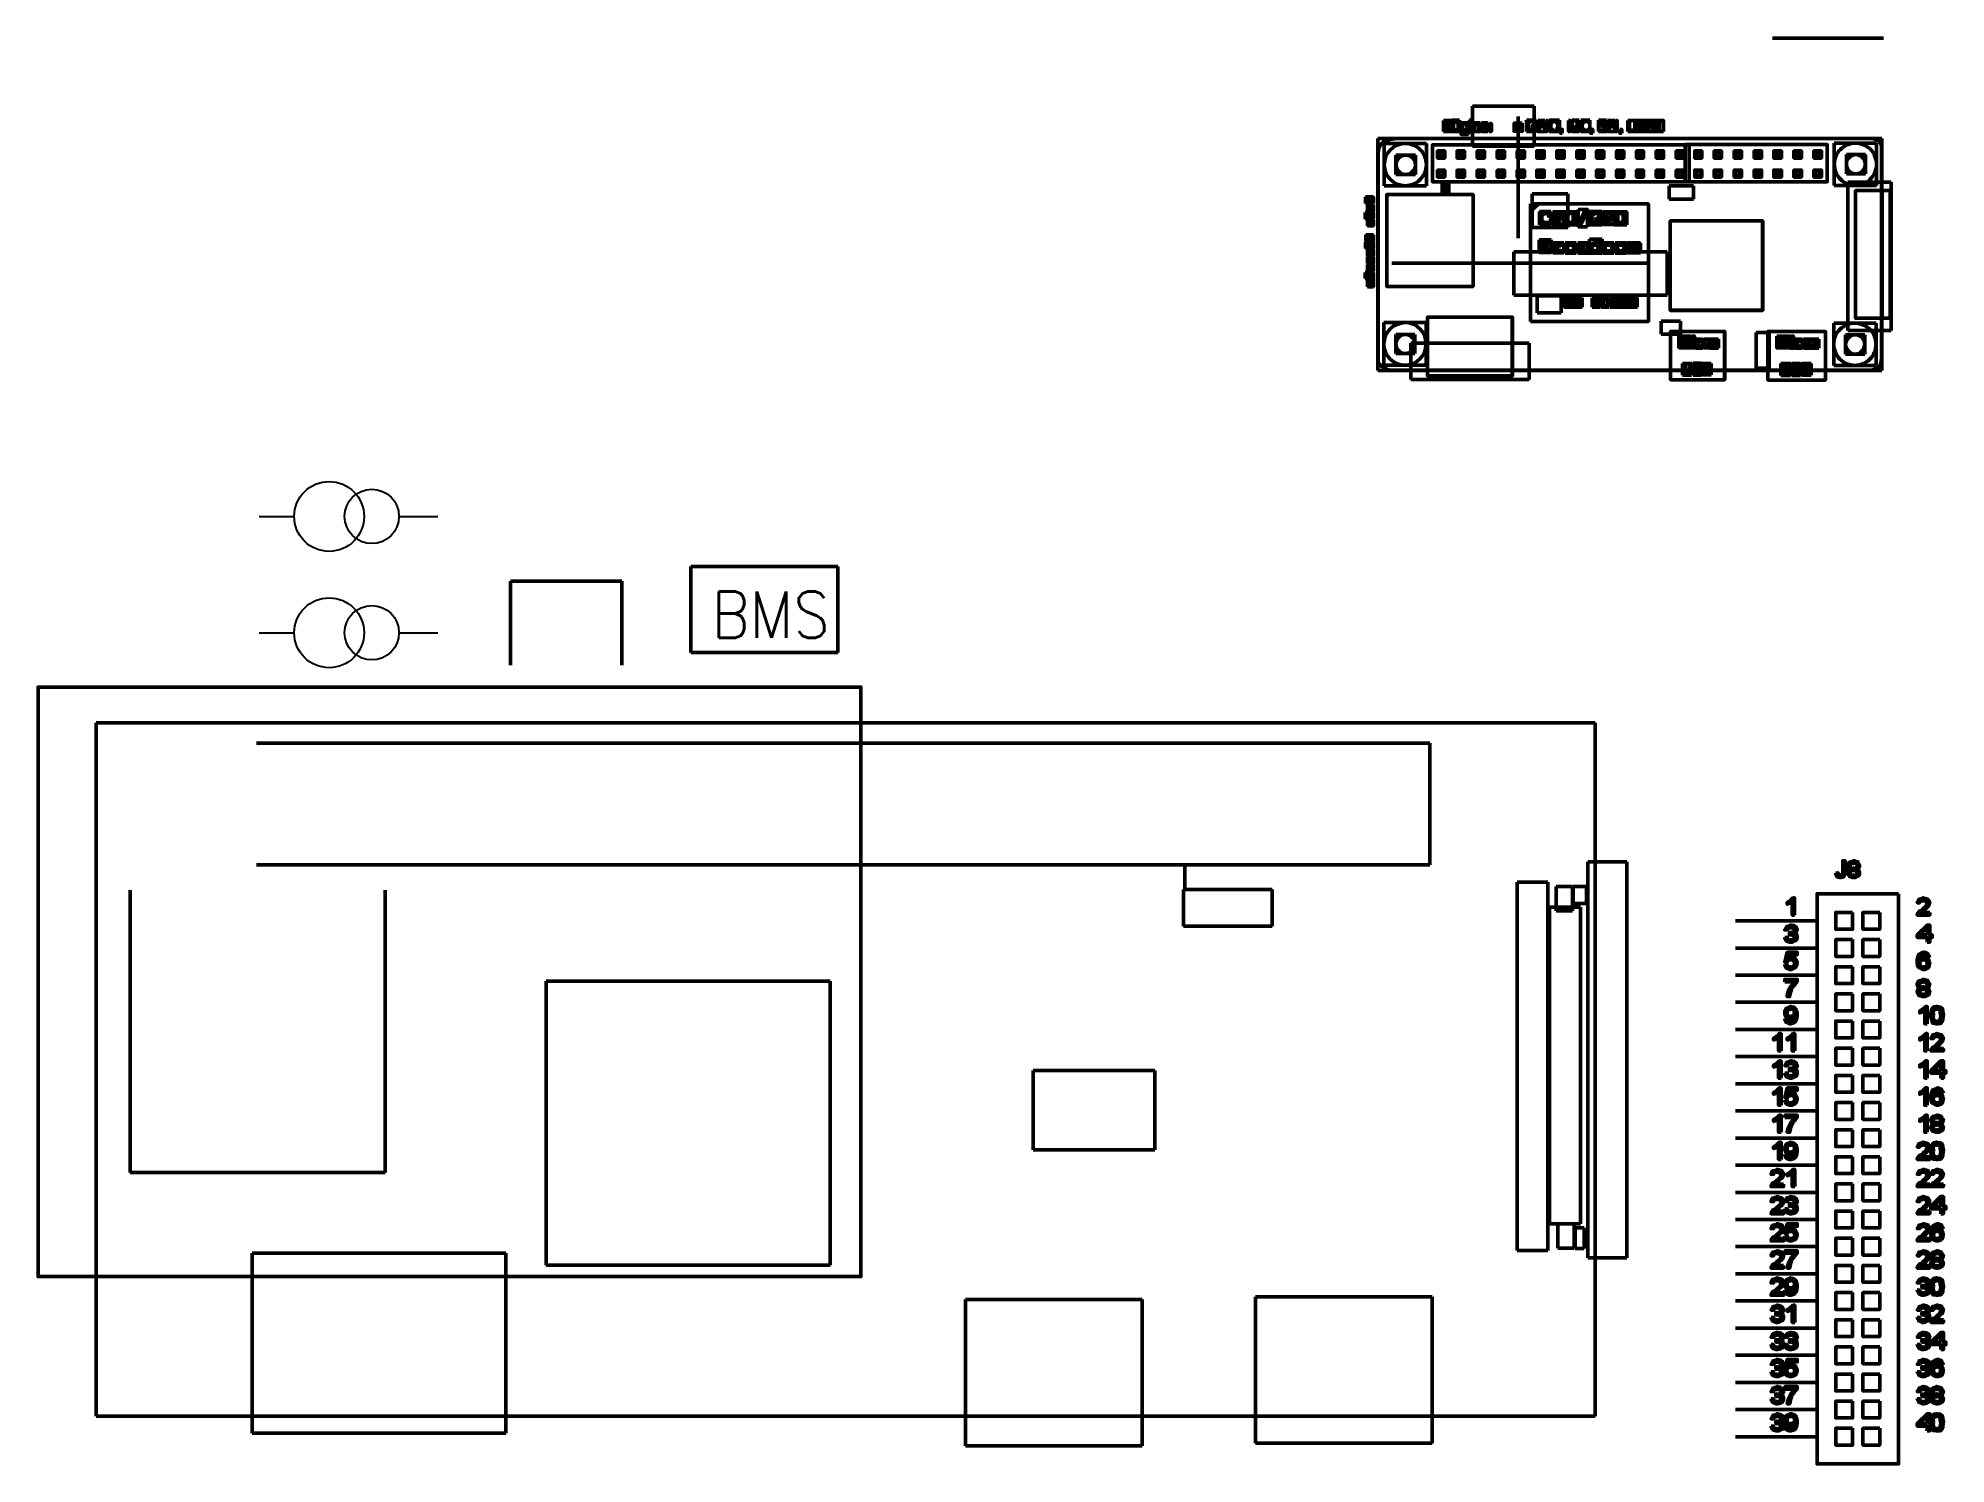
# Model space of a CAD drawing. Header units: millimetres. Extents: x 0 to 246, y -100 to 84.
import ezdxf

# ---------------------------------------------------------------- set-up
doc = ezdxf.new("R2010")
doc.units = ezdxf.units.MM
doc.layers.get('0').update_dxf_attribs({"lineweight": 50, "true_color": 0x000000})
doc.layers.add('Contour', color=7, linetype='Continuous', true_color=0xffffff)
doc.styles.add('textstyle0', font='')
doc.styles.get('textstyle0').set_extended_font_data('Standard')

msp = doc.modelspace()

# ---------------------------------------------------------------- texts
at = {"insert": (94.39, 9.33), "char_height": 6.2112, "attachment_point": 5, "style": 'textstyle0'}
msp.add_mtext('\\H5.99998;BMS', dxfattribs=at)

# ---------------------------------------------------------------- blocks, each defined once
blk = doc.blocks.new('block 1')
at = {"layer": 'Contour'}
for p, q in [((0, 0), (4.5, 0)), ((18, 0), (23, 0))]:
    blk.add_line(p, q, dxfattribs=at)
for centre, radius in [((9, 0), 4.5), ((14.5, 0), 3.5)]:
    blk.add_circle(centre, radius, dxfattribs=at)

# ---------------------------------------------------------------- linework, layer by layer
for p, q in [((223.51, 83.66), (237.83, 83.66)), ((184.83, 74.9), (192.79, 74.9)), ((184.83, 69.75), (184.83, 74.9)), ((192.79, 74.9), (192.79, 69.75)), ((181.1, 73.06), (182.13, 73.06)), ((181.1, 71.64), (181.1, 73.06)), ((182.13, 71.64), (181.1, 71.64)), ((182.13, 73.06), (182.13, 71.64)), ((182.2, 73.08), (183.19, 73.08)), ((182.2, 71.62), (182.2, 73.08)), ((183.19, 71.62), (182.2, 71.62)), ((183.19, 73.08), (183.19, 71.62)), ((183.37, 72.74), (184.35, 72.74)), ((183.37, 71.23), (183.37, 72.74)), ((184.35, 72.74), (184.35, 71.23)), ((184.47, 73.13), (184.66, 73.13)), ((184.47, 71.65), (184.47, 73.13)), ((184.66, 71.65), (184.47, 71.65)), ((184.66, 73.13), (184.66, 71.65)), ((184.94, 72.74), (185.85, 72.74)), ((184.94, 71.64), (184.94, 72.74)), ((185.85, 71.64), (184.94, 71.64)), ((185.85, 72.74), (185.85, 71.64)), ((186.01, 72.74), (186.81, 72.74)), ((186.01, 71.62), (186.01, 72.74)), ((186.81, 71.62), (186.01, 71.62)), ((186.81, 72.74), (186.81, 71.62)), ((187.05, 72.65), (187.28, 72.65)), ((187.05, 71.64), (187.05, 72.65)), ((187.28, 71.64), (187.05, 71.64)), ((187.28, 72.65), (187.28, 71.64)), ((190.21, 72.72), (191.27, 72.72)), ((190.21, 71.65), (190.21, 72.72)), ((191.27, 71.65), (190.21, 71.65)), ((191.27, 72.72), (191.27, 71.65)), ((191.81, 73.08), (193.06, 73.08)), ((191.81, 71.62), (191.81, 73.08)), ((193.06, 71.62), (191.81, 71.62)), ((193.06, 73.08), (193.06, 71.62)), ((193.25, 73.06), (194.18, 73.06)), ((193.25, 71.64), (193.25, 73.06)), ((194.18, 71.64), (193.25, 71.64)), ((194.18, 73.06), (194.18, 71.64)), ((194.29, 73.06), (194.49, 73.06)), ((194.29, 71.64), (194.29, 73.06)), ((194.49, 71.64), (194.29, 71.64)), ((194.49, 73.06), (194.49, 71.64)), ((194.73, 73.08), (196.05, 73.08)), ((194.73, 71.62), (194.73, 73.08)), ((196.05, 71.62), (194.73, 71.62)), ((196.05, 73.08), (196.05, 71.62)), ((196.15, 71.9), (196.42, 71.9)), ((196.15, 71.43), (196.15, 71.9)), ((196.42, 71.43), (196.15, 71.43)), ((196.42, 71.9), (196.42, 71.43)), ((197.24, 73.06), (197.44, 73.06)), ((197.24, 71.64), (197.24, 73.06)), ((197.44, 71.64), (197.24, 71.64)), ((197.44, 73.06), (197.44, 71.64)), ((197.69, 73.08), (198.59, 73.08)), ((197.69, 71.64), (197.69, 73.08)), ((198.59, 71.64), (197.69, 71.64)), ((198.59, 73.08), (198.59, 71.64)), ((198.79, 73.08), (199.95, 73.08)), ((198.79, 71.62), (198.79, 73.08)), ((199.95, 71.62), (198.79, 71.62)), ((199.94, 71.74), (199.72, 71.65)), ((199.95, 73.08), (199.95, 71.62)), ((200.03, 71.9), (200.34, 71.9)), ((200.03, 71.43), (200.03, 71.9)), ((200.34, 71.43), (200.03, 71.43)), ((200.34, 71.9), (200.34, 71.43)), ((201.09, 73.08), (202.1, 73.08)), ((201.09, 71.62), (201.09, 73.08)), ((202.1, 71.62), (201.09, 71.62)), ((201.6, 73.08), (201.8, 73.08)), ((202.1, 73.08), (202.1, 71.62)), ((202.26, 73.06), (203.18, 73.06)), ((202.26, 71.64), (202.26, 73.06)), ((203.18, 71.64), (202.26, 71.64)), ((203.18, 73.06), (203.18, 71.64)), ((203.29, 73.06), (203.49, 73.06)), ((203.29, 71.64), (203.29, 73.06)), ((203.49, 71.64), (203.29, 71.64)), ((203.49, 73.06), (203.49, 71.64)), ((203.83, 71.9), (204.1, 71.9)), ((203.83, 71.43), (203.83, 71.9)), ((204.1, 71.43), (203.83, 71.43)), ((204.1, 71.9), (204.1, 71.43)), ((204.88, 73.06), (205.98, 73.06)), ((204.88, 71.62), (204.88, 73.06)), ((205.98, 71.62), (204.88, 71.62)), ((205.98, 73.06), (205.98, 71.62)), ((205.98, 73.06), (207.29, 73.06)), ((205.98, 71.64), (205.98, 73.06)), ((207.29, 71.64), (205.98, 71.64)), ((207.29, 73.06), (207.29, 71.64)), ((207.37, 73.06), (208.47, 73.06)), ((207.37, 71.64), (207.37, 73.06)), ((208.47, 71.64), (207.37, 71.64)), ((208.25, 73.06), (209.47, 73.06)), ((208.25, 71.64), (208.25, 73.06)), ((209.47, 71.64), (208.25, 71.64)), ((208.47, 73.06), (208.47, 71.64)), ((209.47, 73.06), (209.47, 71.64)), ((172.66, 70.74), (237.59, 70.74)), ((172.66, 40.83), (172.66, 70.74)), ((173.47, 70.08), (178.91, 70.08)), ((173.47, 64.63), (173.47, 70.08)), ((178.91, 70.08), (178.91, 64.63)), ((179.68, 69.9), (212.79, 69.9)), ((179.68, 65.14), (179.68, 69.9)), ((180.34, 69.12), (181.29, 69.12)), ((180.34, 68.17), (180.34, 69.12)), ((180.53, 68.89), (181.09, 68.89)), ((180.53, 68.39), (180.53, 68.89)), ((181.09, 68.89), (181.09, 68.39)), ((181.29, 69.12), (181.29, 68.17)), ((182.86, 69.12), (183.81, 69.12)), ((182.86, 68.17), (182.86, 69.12)), ((183.11, 68.89), (183.62, 68.89)), ((183.11, 68.39), (183.11, 68.89)), ((184.35, 71.23), (183.37, 71.23)), ((183.62, 68.89), (183.62, 68.39)), ((183.81, 69.12), (183.81, 68.17)), ((192.79, 69.75), (184.83, 69.75)), ((185.45, 69.12), (186.38, 69.12)), ((185.45, 68.17), (185.45, 69.12)), ((185.63, 68.89), (186.19, 68.89)), ((185.63, 68.39), (185.63, 68.89)), ((186.19, 68.89), (186.19, 68.39)), ((186.38, 69.12), (186.38, 68.17)), ((188.03, 69.12), (188.96, 69.12)), ((188.03, 68.17), (188.03, 69.12)), ((188.22, 68.89), (188.77, 68.89)), ((188.22, 68.39), (188.22, 68.89)), ((188.77, 68.89), (188.77, 68.39)), ((188.96, 69.12), (188.96, 68.17)), ((190.61, 69.12), (191.54, 69.12)), ((190.61, 68.17), (190.61, 69.12)), ((190.79, 68.89), (191.3, 68.89)), ((190.79, 68.39), (190.79, 68.89)), ((191.3, 68.89), (191.3, 68.39)), ((191.54, 69.12), (191.54, 68.17)), ((193.13, 69.12), (194.1, 69.12)), ((193.13, 68.17), (193.13, 69.12)), ((193.36, 68.89), (193.89, 68.89)), ((193.36, 68.39), (193.36, 68.89)), ((193.89, 68.89), (193.89, 68.39)), ((194.1, 69.12), (194.1, 68.17)), ((195.71, 69.12), (196.68, 69.12)), ((195.71, 68.17), (195.71, 69.12)), ((195.92, 68.89), (196.46, 68.89)), ((195.92, 68.39), (195.92, 68.89)), ((196.46, 68.89), (196.46, 68.39)), ((196.68, 69.12), (196.68, 68.17)), ((198.3, 69.12), (199.26, 69.12)), ((198.3, 68.17), (198.3, 69.12)), ((198.5, 68.89), (199.01, 68.89)), ((198.5, 68.39), (198.5, 68.89)), ((199.01, 68.89), (199.01, 68.39)), ((199.26, 69.12), (199.26, 68.17)), ((200.84, 69.12), (201.77, 69.12)), ((200.84, 68.17), (200.84, 69.12)), ((201.05, 68.89), (201.6, 68.89)), ((201.05, 68.39), (201.05, 68.89)), ((201.6, 68.89), (201.6, 68.39)), ((201.77, 69.12), (201.77, 68.17)), ((203.42, 69.12), (204.35, 69.12)), ((203.42, 68.17), (203.42, 69.12)), ((203.61, 68.89), (204.16, 68.89)), ((203.61, 68.39), (203.61, 68.89)), ((204.16, 68.89), (204.16, 68.39)), ((204.35, 69.12), (204.35, 68.17)), ((206, 69.12), (206.89, 69.12)), ((206, 68.17), (206, 69.12)), ((206.18, 68.89), (206.69, 68.89)), ((206.18, 68.39), (206.18, 68.89)), ((206.69, 68.89), (206.69, 68.39)), ((206.89, 69.12), (206.89, 68.17)), ((208.53, 69.12), (209.48, 69.12)), ((208.53, 68.17), (208.53, 69.12)), ((208.77, 68.89), (209.28, 68.89)), ((208.77, 68.39), (208.77, 68.89)), ((209.28, 68.89), (209.28, 68.39)), ((209.48, 69.12), (209.48, 68.17)), ((211.1, 69.12), (212.05, 69.12)), ((211.1, 68.17), (211.1, 69.12)), ((211.3, 68.89), (211.86, 68.89)), ((211.3, 68.39), (211.3, 68.89)), ((211.86, 68.89), (211.86, 68.39)), ((212.05, 69.12), (212.05, 68.17)), ((212.26, 69.94), (230.57, 69.94)), ((212.26, 65.13), (212.26, 69.94)), ((212.79, 69.9), (212.79, 65.14)), ((213.49, 69.12), (214.41, 69.12)), ((213.49, 68.17), (213.49, 69.12)), ((213.68, 68.9), (214.24, 68.9)), ((213.68, 68.39), (213.68, 68.9)), ((214.24, 68.9), (214.24, 68.39)), ((214.41, 69.12), (214.41, 68.17)), ((216, 69.12), (216.93, 69.12)), ((216, 68.17), (216, 69.12)), ((216.2, 68.9), (216.76, 68.9)), ((216.2, 68.39), (216.2, 68.9)), ((216.76, 68.9), (216.76, 68.39)), ((216.93, 69.12), (216.93, 68.17)), ((218.58, 69.12), (219.51, 69.12)), ((218.58, 68.17), (218.58, 69.12)), ((218.77, 68.9), (219.33, 68.9)), ((218.77, 68.39), (218.77, 68.9)), ((219.33, 68.9), (219.33, 68.39)), ((219.51, 69.12), (219.51, 68.17)), ((221.16, 69.12), (222.11, 69.12)), ((221.16, 68.17), (221.16, 69.12)), ((221.35, 68.9), (221.86, 68.9)), ((221.35, 68.39), (221.35, 68.9)), ((221.86, 68.9), (221.86, 68.39)), ((222.11, 69.12), (222.11, 68.17)), ((223.68, 69.12), (224.65, 69.12)), ((223.68, 68.17), (223.68, 69.12)), ((223.93, 68.9), (224.44, 68.9)), ((223.93, 68.39), (223.93, 68.9)), ((224.44, 68.9), (224.44, 68.39)), ((224.65, 69.12), (224.65, 68.17)), ((226.26, 69.12), (227.23, 69.12)), ((226.26, 68.17), (226.26, 69.12)), ((226.48, 68.9), (227.01, 68.9)), ((226.48, 68.39), (226.48, 68.9)), ((227.01, 68.9), (227.01, 68.39)), ((227.23, 69.12), (227.23, 68.17)), ((228.85, 69.12), (229.81, 69.12)), ((228.85, 68.17), (228.85, 69.12)), ((229.07, 68.9), (229.59, 68.9)), ((229.07, 68.39), (229.07, 68.9)), ((229.59, 68.9), (229.59, 68.39)), ((229.81, 69.12), (229.81, 68.17)), ((230.57, 69.94), (230.57, 65.13)), ((231.47, 70.12), (236.92, 70.12)), ((231.47, 64.67), (231.47, 70.12)), ((236.92, 70.12), (236.92, 64.67)), ((237.59, 70.74), (237.59, 40.83)), ((174.98, 68.59), (177.52, 68.59)), ((174.98, 66.08), (174.98, 68.59)), ((177.52, 68.59), (177.52, 66.08)), ((181.29, 68.17), (180.34, 68.17)), ((180.34, 66.63), (181.29, 66.63)), ((180.34, 65.73), (180.34, 66.63)), ((181.09, 68.39), (180.53, 68.39)), ((180.53, 66.41), (181.09, 66.41)), ((180.53, 65.92), (180.53, 66.41)), ((181.09, 66.41), (181.09, 65.92)), ((181.29, 66.63), (181.29, 65.73)), ((183.81, 68.17), (182.86, 68.17)), ((182.86, 66.63), (183.81, 66.63)), ((182.86, 65.73), (182.86, 66.63)), ((183.62, 68.39), (183.11, 68.39)), ((183.11, 66.41), (183.62, 66.41)), ((183.11, 65.92), (183.11, 66.41)), ((183.62, 66.41), (183.62, 65.92)), ((183.81, 66.63), (183.81, 65.73)), ((186.38, 68.17), (185.45, 68.17)), ((185.45, 66.63), (186.38, 66.63)), ((185.45, 65.73), (185.45, 66.63)), ((186.19, 68.39), (185.63, 68.39)), ((185.63, 66.41), (186.19, 66.41)), ((185.63, 65.92), (185.63, 66.41)), ((186.19, 66.41), (186.19, 65.92)), ((186.38, 66.63), (186.38, 65.73)), ((188.96, 68.17), (188.03, 68.17)), ((188.03, 66.63), (188.96, 66.63)), ((188.03, 65.73), (188.03, 66.63)), ((188.77, 68.39), (188.22, 68.39)), ((188.22, 66.41), (188.77, 66.41)), ((188.22, 65.92), (188.22, 66.41)), ((188.77, 66.41), (188.77, 65.92)), ((188.96, 66.63), (188.96, 65.73)), ((191.54, 68.17), (190.61, 68.17)), ((190.61, 66.63), (191.54, 66.63)), ((190.61, 65.73), (190.61, 66.63)), ((191.3, 68.39), (190.79, 68.39)), ((190.79, 66.41), (191.3, 66.41)), ((190.79, 65.92), (190.79, 66.41)), ((191.3, 66.41), (191.3, 65.92)), ((191.54, 66.63), (191.54, 65.73)), ((194.1, 68.17), (193.13, 68.17)), ((193.13, 66.63), (194.1, 66.63)), ((193.13, 65.73), (193.13, 66.63)), ((193.89, 68.39), (193.36, 68.39)), ((193.36, 66.41), (193.89, 66.41)), ((193.36, 65.92), (193.36, 66.41)), ((193.89, 66.41), (193.89, 65.92)), ((194.1, 66.63), (194.1, 65.73)), ((196.68, 68.17), (195.71, 68.17)), ((195.71, 66.63), (196.68, 66.63)), ((195.71, 65.73), (195.71, 66.63)), ((196.46, 68.39), (195.92, 68.39)), ((195.92, 66.41), (196.46, 66.41)), ((195.92, 65.92), (195.92, 66.41)), ((196.46, 66.41), (196.46, 65.92)), ((196.68, 66.63), (196.68, 65.73)), ((199.26, 68.17), (198.3, 68.17)), ((198.3, 66.63), (199.26, 66.63)), ((198.3, 65.73), (198.3, 66.63)), ((199.01, 68.39), (198.5, 68.39)), ((198.5, 66.41), (199.01, 66.41)), ((198.5, 65.92), (198.5, 66.41)), ((199.01, 66.41), (199.01, 65.92)), ((199.26, 66.63), (199.26, 65.73)), ((201.77, 68.17), (200.84, 68.17)), ((200.84, 66.63), (201.77, 66.63)), ((200.84, 65.73), (200.84, 66.63)), ((201.6, 68.39), (201.05, 68.39)), ((201.05, 66.41), (201.6, 66.41)), ((201.05, 65.92), (201.05, 66.41)), ((201.6, 66.41), (201.6, 65.92)), ((201.77, 66.63), (201.77, 65.73)), ((204.35, 68.17), (203.42, 68.17)), ((203.42, 66.63), (204.35, 66.63)), ((203.42, 65.73), (203.42, 66.63)), ((204.16, 68.39), (203.61, 68.39)), ((203.61, 66.41), (204.16, 66.41)), ((203.61, 65.92), (203.61, 66.41)), ((204.16, 66.41), (204.16, 65.92)), ((204.35, 66.63), (204.35, 65.73)), ((206.89, 68.17), (206, 68.17)), ((206, 66.63), (206.89, 66.63)), ((206, 65.73), (206, 66.63)), ((206.69, 68.39), (206.18, 68.39)), ((206.18, 66.41), (206.69, 66.41)), ((206.18, 65.92), (206.18, 66.41)), ((206.69, 66.41), (206.69, 65.92)), ((206.89, 66.63), (206.89, 65.73)), ((209.48, 68.17), (208.53, 68.17)), ((208.53, 66.63), (209.48, 66.63)), ((208.53, 65.73), (208.53, 66.63)), ((209.28, 68.39), (208.77, 68.39)), ((208.77, 66.41), (209.28, 66.41)), ((208.77, 65.92), (208.77, 66.41)), ((209.28, 66.41), (209.28, 65.92)), ((209.48, 66.63), (209.48, 65.73)), ((212.05, 68.17), (211.1, 68.17)), ((211.1, 66.63), (212.05, 66.63)), ((211.1, 65.73), (211.1, 66.63)), ((211.86, 68.39), (211.3, 68.39)), ((211.3, 66.41), (211.86, 66.41)), ((211.3, 65.92), (211.3, 66.41)), ((211.86, 66.41), (211.86, 65.92)), ((212.05, 66.63), (212.05, 65.73)), ((214.41, 68.17), (213.49, 68.17)), ((213.49, 66.65), (214.41, 66.65)), ((213.49, 65.73), (213.49, 66.65)), ((214.24, 68.39), (213.68, 68.39)), ((213.68, 66.46), (214.24, 66.46)), ((213.68, 65.92), (213.68, 66.46)), ((214.24, 66.46), (214.24, 65.92)), ((214.41, 66.65), (214.41, 65.73)), ((216.93, 68.17), (216, 68.17)), ((216, 66.65), (216.93, 66.65)), ((216, 65.73), (216, 66.65)), ((216.76, 68.39), (216.2, 68.39)), ((216.2, 66.46), (216.76, 66.46)), ((216.2, 65.92), (216.2, 66.46)), ((216.76, 66.46), (216.76, 65.92)), ((216.93, 66.65), (216.93, 65.73)), ((219.51, 68.17), (218.58, 68.17)), ((218.58, 66.65), (219.51, 66.65)), ((218.58, 65.73), (218.58, 66.65)), ((219.33, 68.39), (218.77, 68.39)), ((218.77, 66.46), (219.33, 66.46)), ((218.77, 65.92), (218.77, 66.46)), ((219.33, 66.46), (219.33, 65.92)), ((219.51, 66.65), (219.51, 65.73)), ((222.11, 68.17), (221.16, 68.17)), ((221.16, 66.65), (222.11, 66.65)), ((221.16, 65.73), (221.16, 66.65)), ((221.86, 68.39), (221.35, 68.39)), ((221.35, 66.46), (221.86, 66.46)), ((221.35, 65.92), (221.35, 66.46)), ((221.86, 66.46), (221.86, 65.92)), ((222.11, 66.65), (222.11, 65.73)), ((224.65, 68.17), (223.68, 68.17)), ((223.68, 66.65), (224.65, 66.65)), ((223.68, 65.73), (223.68, 66.65)), ((224.44, 68.39), (223.93, 68.39)), ((223.93, 66.46), (224.44, 66.46)), ((223.93, 65.92), (223.93, 66.46)), ((224.44, 66.46), (224.44, 65.92)), ((224.65, 66.65), (224.65, 65.73)), ((227.23, 68.17), (226.26, 68.17)), ((226.26, 66.65), (227.23, 66.65)), ((226.26, 65.73), (226.26, 66.65)), ((227.01, 68.39), (226.48, 68.39)), ((226.48, 66.46), (227.01, 66.46)), ((226.48, 65.92), (226.48, 66.46)), ((227.01, 66.46), (227.01, 65.92)), ((227.23, 66.65), (227.23, 65.73)), ((229.81, 68.17), (228.85, 68.17)), ((228.85, 66.65), (229.81, 66.65)), ((228.85, 65.73), (228.85, 66.65)), ((229.59, 68.39), (229.07, 68.39)), ((229.07, 66.46), (229.59, 66.46)), ((229.07, 65.92), (229.07, 66.46)), ((229.59, 66.46), (229.59, 65.92)), ((229.81, 66.65), (229.81, 65.73)), ((233.03, 68.65), (235.48, 68.65)), ((233.03, 66.17), (233.03, 68.65)), ((235.48, 68.65), (235.48, 66.17)), ((178.91, 64.63), (173.47, 64.63)), ((177.52, 66.08), (174.98, 66.08)), ((212.79, 65.14), (179.68, 65.14)), ((181.29, 65.73), (180.34, 65.73)), ((181.09, 65.92), (180.53, 65.92)), ((180.95, 64.96), (181.81, 64.96)), ((180.95, 63.54), (180.95, 64.96)), ((181.81, 64.96), (181.81, 63.54)), ((183.81, 65.73), (182.86, 65.73)), ((183.62, 65.92), (183.11, 65.92)), ((186.38, 65.73), (185.45, 65.73)), ((186.19, 65.92), (185.63, 65.92)), ((188.96, 65.73), (188.03, 65.73)), ((188.77, 65.92), (188.22, 65.92)), ((191.54, 65.73), (190.61, 65.73)), ((191.3, 65.92), (190.79, 65.92)), ((194.1, 65.73), (193.13, 65.73)), ((193.89, 65.92), (193.36, 65.92)), ((196.68, 65.73), (195.71, 65.73)), ((196.46, 65.92), (195.92, 65.92)), ((199.26, 65.73), (198.3, 65.73)), ((199.01, 65.92), (198.5, 65.92)), ((201.77, 65.73), (200.84, 65.73)), ((201.6, 65.92), (201.05, 65.92)), ((204.35, 65.73), (203.42, 65.73)), ((204.16, 65.92), (203.61, 65.92)), ((206.89, 65.73), (206, 65.73)), ((206.69, 65.92), (206.18, 65.92)), ((209.48, 65.73), (208.53, 65.73)), ((209.28, 65.92), (208.77, 65.92)), ((210.18, 64.6), (213.31, 64.6)), ((210.18, 62.92), (210.18, 64.6)), ((212.05, 65.73), (211.1, 65.73)), ((211.86, 65.92), (211.3, 65.92)), ((230.57, 65.13), (212.26, 65.13)), ((213.31, 64.6), (213.31, 62.92)), ((214.41, 65.73), (213.49, 65.73)), ((214.24, 65.92), (213.68, 65.92)), ((216.93, 65.73), (216, 65.73)), ((216.76, 65.92), (216.2, 65.92)), ((219.51, 65.73), (218.58, 65.73)), ((219.33, 65.92), (218.77, 65.92)), ((222.11, 65.73), (221.16, 65.73)), ((221.86, 65.92), (221.35, 65.92)), ((224.65, 65.73), (223.68, 65.73)), ((224.44, 65.92), (223.93, 65.92)), ((227.23, 65.73), (226.26, 65.73)), ((227.01, 65.92), (226.48, 65.92)), ((229.81, 65.73), (228.85, 65.73)), ((229.59, 65.92), (229.07, 65.92)), ((236.92, 64.67), (231.47, 64.67)), ((235.48, 66.17), (233.03, 66.17)), ((233.22, 65.08), (238.81, 65.08)), ((233.22, 45.98), (233.22, 65.08)), ((238.81, 65.08), (238.81, 45.98)), ((171.08, 63.22), (172.11, 63.22)), ((171.08, 62.36), (171.08, 63.22)), ((172.11, 62.36), (171.08, 62.36)), ((171.32, 62.21), (172.11, 62.21)), ((171.32, 61.35), (171.32, 62.21)), ((171.88, 63.07), (171.86, 63.14)), ((172.11, 63.22), (172.11, 62.36)), ((172.11, 62.21), (172.11, 61.35)), ((173.79, 63.5), (184.94, 63.5)), ((173.79, 51.65), (173.79, 63.5)), ((181.81, 63.54), (180.95, 63.54)), ((184.94, 63.5), (184.94, 51.65)), ((192.32, 62.29), (207.53, 62.29)), ((192.32, 47.14), (192.32, 62.29)), ((198.45, 61.58), (199.66, 61.58)), ((198.45, 59.34), (198.45, 61.58)), ((199.66, 61.58), (199.66, 59.34)), ((207.53, 62.29), (207.53, 47.14)), ((213.31, 62.92), (210.18, 62.92)), ((171.03, 61.19), (172.09, 61.19)), ((171.03, 60.4), (171.03, 61.19)), ((172.09, 60.4), (171.03, 60.4)), ((171.2, 60.58), (171.17, 60.52)), ((172.11, 61.35), (171.32, 61.35)), ((171.32, 60.22), (172.11, 60.22)), ((171.32, 59.48), (171.32, 60.22)), ((171.32, 59.83), (171.32, 59.96)), ((172.11, 59.48), (171.32, 59.48)), ((171.49, 60.17), (171.56, 60.17)), ((171.54, 60.03), (171.49, 59.93)), ((171.49, 59.93), (171.49, 59.83)), ((171.8, 59.55), (171.8, 59.59)), ((171.9, 60.03), (171.86, 60.05)), ((171.92, 59.72), (171.92, 59.83)), ((172.09, 61.19), (172.09, 60.4)), ((172.1, 59.85), (172.1, 59.72)), ((172.11, 60.22), (172.11, 59.48)), ((193.48, 61.32), (194.93, 61.32)), ((193.48, 59.61), (193.48, 61.32)), ((194.93, 59.61), (193.48, 59.61)), ((194.72, 61.26), (194.77, 61.26)), ((194.93, 61.32), (194.93, 59.61)), ((195.19, 61.27), (196.61, 61.27)), ((195.19, 59.64), (195.19, 61.27)), ((196.61, 59.64), (195.19, 59.64)), ((196.61, 61.27), (196.61, 59.64)), ((196.67, 61.26), (198.28, 61.26)), ((196.67, 59.6), (196.67, 61.26)), ((198.28, 59.6), (196.67, 59.6)), ((198.28, 61.26), (198.28, 59.6)), ((198.48, 59.37), (198.45, 59.45)), ((199.66, 59.34), (198.45, 59.34)), ((199.92, 61.32), (201.5, 61.32)), ((199.92, 59.61), (199.92, 61.32)), ((201.5, 59.61), (199.92, 59.61)), ((200.94, 61.02), (200.73, 61.05)), ((201.5, 61.32), (201.5, 59.61)), ((201.62, 61.27), (203.06, 61.27)), ((201.62, 59.64), (201.62, 61.27)), ((201.69, 61.04), (201.62, 61.11)), ((203.06, 59.64), (201.62, 59.64)), ((203.06, 61.27), (203.06, 59.64)), ((203.12, 61.26), (204.72, 61.26)), ((203.12, 59.6), (203.12, 61.26)), ((204.72, 59.6), (203.12, 59.6)), ((204.72, 61.26), (204.72, 59.6)), ((210.33, 60.1), (222.25, 60.1)), ((210.33, 48.56), (210.33, 60.1)), ((222.25, 60.1), (222.25, 48.56)), ((171.08, 57.35), (172.11, 57.35)), ((171.08, 56.54), (171.08, 57.35)), ((171.08, 56.94), (171.08, 57.06)), ((171.1, 58.32), (172.08, 58.32)), ((171.1, 57.44), (171.1, 58.32)), ((171.1, 57.47), (171.1, 57.54)), ((172.08, 57.44), (171.1, 57.44)), ((171.37, 57.13), (171.3, 57.13)), ((171.42, 58.32), (171.56, 58.32)), ((172.03, 56.7), (172.07, 56.68)), ((172.07, 56.68), (172.07, 56.63)), ((172.08, 58.32), (172.08, 57.44)), ((172.11, 57.35), (172.11, 56.54)), ((193.46, 57.65), (195, 57.65)), ((193.46, 56.01), (193.46, 57.65)), ((195, 57.65), (195, 56.01)), ((195.19, 57.27), (196.63, 57.27)), ((195.19, 56), (195.19, 57.27)), ((196.46, 56.88), (196.37, 56.94)), ((196.63, 57.27), (196.63, 56)), ((196.79, 57.27), (198.21, 57.27)), ((196.79, 55.95), (196.79, 57.27)), ((198.21, 57.27), (198.21, 55.95)), ((198.41, 57.27), (199.88, 57.27)), ((198.41, 55.95), (198.41, 57.27)), ((198.56, 57.06), (198.56, 57.14)), ((198.81, 56.94), (198.67, 56.94)), ((199.08, 56.81), (199.36, 56.8)), ((199.88, 57.27), (199.88, 55.95)), ((199.94, 57.75), (201.57, 57.75)), ((199.94, 55.96), (199.94, 57.75)), ((201.57, 57.75), (201.57, 55.96)), ((201.65, 57.27), (203.06, 57.27)), ((201.65, 55.95), (201.65, 57.27)), ((203.06, 57.27), (203.06, 55.95)), ((203.25, 57.27), (204.67, 57.27)), ((203.25, 55.95), (203.25, 57.27)), ((204.67, 57.27), (204.67, 55.95)), ((204.72, 57.27), (206.49, 57.27)), ((204.72, 56), (204.72, 57.27)), ((206.49, 57.27), (206.49, 56)), ((172.11, 56.54), (171.08, 56.54)), ((171.32, 56.41), (172.11, 56.41)), ((171.32, 55.55), (171.32, 56.41)), ((172.11, 55.55), (171.32, 55.55)), ((171.32, 55.47), (172.08, 55.47)), ((171.32, 54.59), (171.32, 55.47)), ((172.08, 54.59), (171.32, 54.59)), ((171.32, 54.47), (172.11, 54.47)), ((171.32, 53.61), (171.32, 54.47)), ((171.32, 54.06), (171.32, 54.18)), ((171.51, 54.75), (171.49, 54.67)), ((171.66, 54.36), (171.66, 54.31)), ((171.9, 55.23), (171.92, 55.3)), ((172.08, 55.47), (172.08, 54.59)), ((172.11, 56.41), (172.11, 55.55)), ((172.11, 54.47), (172.11, 53.61)), ((174.46, 54.63), (207.34, 54.63)), ((190.18, 56.12), (209.92, 56.12)), ((190.18, 50.52), (190.18, 56.12)), ((195, 56.01), (193.46, 56.01)), ((196.63, 56), (195.19, 56)), ((198.21, 55.95), (196.79, 55.95)), ((199.88, 55.95), (198.41, 55.95)), ((201.57, 55.96), (199.94, 55.96)), ((203.06, 55.95), (201.65, 55.95)), ((204.67, 55.95), (203.25, 55.95)), ((206.49, 56), (204.72, 56)), ((209.92, 56.12), (209.92, 50.52)), ((171.03, 53.45), (172.09, 53.45)), ((171.03, 52.66), (171.03, 53.45)), ((172.09, 52.66), (171.03, 52.66)), ((172.11, 53.61), (171.32, 53.61)), ((171.32, 52.69), (172.08, 52.69)), ((171.32, 51.62), (171.32, 52.69)), ((171.32, 51.96), (171.32, 52.04)), ((171.39, 51.89), (171.32, 51.96)), ((171.54, 52.42), (171.49, 52.42)), ((171.49, 52.42), (171.49, 52.37)), ((171.49, 52.37), (171.49, 52.32)), ((171.49, 52.32), (171.56, 52.26)), ((171.49, 52.06), (171.49, 52)), ((171.49, 52), (171.49, 51.96)), ((171.49, 51.96), (171.56, 51.89)), ((171.9, 52.26), (171.92, 52.32)), ((172.08, 52.69), (172.08, 51.62)), ((172.09, 53.45), (172.09, 52.66)), ((184.94, 51.65), (173.79, 51.65)), ((172.08, 51.62), (171.32, 51.62)), ((209.92, 50.52), (190.18, 50.52)), ((193.19, 50.46), (196.27, 50.46)), ((193.19, 48.25), (193.19, 50.46)), ((196.27, 50.46), (196.27, 48.25)), ((196.67, 50.19), (197.93, 50.19)), ((196.67, 48.99), (196.67, 50.19)), ((197.85, 50.19), (198.99, 50.19)), ((197.85, 48.99), (197.85, 50.19)), ((197.93, 50.19), (197.93, 48.99)), ((198.99, 50.19), (198.99, 48.99)), ((200.29, 50.2), (201.25, 50.2)), ((200.29, 48.98), (200.29, 50.2)), ((200.39, 49.39), (200.46, 49.39)), ((200.53, 49.85), (200.53, 49.79)), ((201.25, 50.2), (201.25, 48.98)), ((201.39, 50.19), (202.47, 50.19)), ((201.39, 48.99), (201.39, 50.19)), ((202.43, 49.79), (202.46, 49.62)), ((202.47, 50.19), (202.47, 48.99)), ((202.58, 50.19), (203.77, 50.19)), ((202.58, 48.99), (202.58, 50.19)), ((203.61, 49.18), (203.72, 49.18)), ((203.66, 50.19), (204.92, 50.19)), ((203.66, 48.99), (203.66, 50.19)), ((203.77, 50.19), (203.77, 48.99)), ((204.79, 49.18), (204.86, 49.18)), ((204.82, 50.19), (206.08, 50.19)), ((204.82, 48.99), (204.82, 50.19)), ((204.92, 50.19), (204.92, 48.99)), ((206.08, 50.19), (206.08, 48.99)), ((173.43, 47), (178.87, 47)), ((173.43, 41.49), (173.43, 47)), ((178.87, 47), (178.87, 41.49)), ((179.07, 47.71), (189.99, 47.71)), ((179.07, 40.1), (179.07, 47.71)), ((189.99, 47.71), (189.99, 40.1)), ((207.53, 47.14), (192.32, 47.14)), ((196.27, 48.25), (193.19, 48.25)), ((197.93, 48.99), (196.67, 48.99)), ((198.99, 48.99), (197.85, 48.99)), ((198.75, 49.04), (198.59, 49)), ((201.25, 48.98), (200.29, 48.98)), ((200.39, 49), (200.32, 49.02)), ((202.47, 48.99), (201.39, 48.99)), ((203.77, 48.99), (202.58, 48.99)), ((203.72, 49.04), (203.64, 49)), ((204.92, 48.99), (203.66, 48.99)), ((206.08, 48.99), (204.82, 48.99)), ((209.15, 47.17), (211.65, 47.17)), ((209.15, 45.51), (209.15, 47.17)), ((222.25, 48.56), (210.33, 48.56)), ((211.65, 47.17), (211.65, 45.51)), ((231.41, 46.92), (236.85, 46.92)), ((231.41, 41.45), (231.41, 46.92)), ((236.85, 46.92), (236.85, 41.45)), ((174.97, 45.47), (177.43, 45.47)), ((174.97, 42.99), (174.97, 45.47)), ((176.89, 44.32), (192.15, 44.32)), ((176.89, 39.65), (176.89, 44.32)), ((177.43, 45.47), (177.43, 42.99)), ((192.15, 44.32), (192.15, 39.65)), ((211.65, 45.51), (209.15, 45.51)), ((210.37, 45.85), (217.35, 45.85)), ((210.37, 39.61), (210.37, 45.85)), ((211.46, 45.22), (212.98, 45.22)), ((211.46, 43.74), (211.46, 45.22)), ((212.98, 45.22), (212.98, 43.74)), ((213.12, 45.26), (213.46, 45.26)), ((213.12, 43.72), (213.12, 45.26)), ((213.46, 45.26), (213.46, 43.72)), ((213.6, 44.87), (214.5, 44.87)), ((213.6, 43.69), (213.6, 44.87)), ((214.5, 44.87), (214.5, 43.69)), ((214.69, 44.87), (215.46, 44.87)), ((214.69, 43.73), (214.69, 44.87)), ((215.34, 44.56), (215.25, 44.56)), ((215.37, 44.85), (215.44, 44.85)), ((215.42, 44.87), (216.55, 44.87)), ((215.42, 43.69), (215.42, 44.87)), ((215.46, 44.87), (215.46, 43.73)), ((216.55, 44.87), (216.55, 43.69)), ((217.35, 45.85), (217.35, 39.61)), ((221.4, 45.71), (223.08, 45.71)), ((221.4, 41.12), (221.4, 45.71)), ((222.92, 45.85), (230.35, 45.85)), ((222.92, 39.57), (222.92, 45.85)), ((223.08, 45.71), (223.08, 41.12)), ((224.09, 45.22), (225.7, 45.22)), ((224.09, 43.72), (224.09, 45.22)), ((225.7, 45.22), (225.7, 43.72)), ((225.85, 45.26), (226.21, 45.26)), ((225.85, 43.71), (225.85, 45.26)), ((226.21, 45.26), (226.21, 43.71)), ((226.36, 44.86), (227.32, 44.86)), ((226.36, 43.68), (226.36, 44.86)), ((227.32, 44.86), (227.32, 43.68)), ((227.53, 44.86), (228.34, 44.86)), ((227.53, 43.71), (227.53, 44.86)), ((228.23, 44.55), (228.13, 44.55)), ((228.26, 44.84), (228.33, 44.84)), ((228.29, 44.86), (229.5, 44.86)), ((228.29, 43.68), (228.29, 44.86)), ((228.34, 44.86), (228.34, 43.71)), ((229.5, 44.86), (229.5, 43.68)), ((230.35, 45.85), (230.35, 39.57)), ((232.92, 45.43), (235.4, 45.43)), ((232.92, 42.91), (232.92, 45.43)), ((238.81, 45.98), (233.22, 45.98)), ((235.4, 45.43), (235.4, 42.91)), ((177.43, 42.99), (174.97, 42.99)), ((212.98, 43.74), (211.46, 43.74)), ((213.46, 43.72), (213.12, 43.72)), ((214.5, 43.69), (213.6, 43.69)), ((214.34, 43.7), (214.18, 43.7)), ((215.46, 43.73), (214.69, 43.73)), ((216.55, 43.69), (215.42, 43.69)), ((225.7, 43.72), (224.09, 43.72)), ((226.21, 43.71), (225.85, 43.71)), ((227.32, 43.68), (226.36, 43.68)), ((227.15, 43.69), (226.99, 43.69)), ((228.34, 43.71), (227.53, 43.71)), ((229.5, 43.68), (228.29, 43.68)), ((235.4, 42.91), (232.92, 42.91)), ((237.59, 40.83), (172.66, 40.83)), ((178.87, 41.49), (173.43, 41.49)), ((192.15, 39.65), (176.89, 39.65)), ((189.99, 40.1), (179.07, 40.1)), ((217.35, 39.61), (210.37, 39.61)), ((211.92, 41.72), (213.08, 41.72)), ((211.92, 40.2), (211.92, 41.72)), ((213.08, 40.2), (211.92, 40.2)), ((213.08, 41.72), (213.08, 40.2)), ((213.27, 41.75), (214.34, 41.75)), ((213.27, 40.2), (213.27, 41.75)), ((214.34, 40.2), (213.27, 40.2)), ((214.34, 41.75), (214.34, 40.2)), ((214.49, 41.73), (215.62, 41.73)), ((214.49, 40.25), (214.49, 41.73)), ((215.62, 40.25), (214.49, 40.25)), ((215.62, 41.73), (215.62, 40.25)), ((223.08, 41.12), (221.4, 41.12)), ((230.35, 39.57), (222.92, 39.57)), ((224.58, 41.7), (225.81, 41.7)), ((224.58, 40.18), (224.58, 41.7)), ((225.81, 40.18), (224.58, 40.18)), ((225.81, 41.7), (225.81, 40.18)), ((226, 41.72), (227.14, 41.72)), ((226, 40.16), (226, 41.72)), ((227.14, 40.16), (226, 40.16)), ((227.14, 41.72), (227.14, 40.16)), ((227.32, 41.7), (228.51, 41.7)), ((227.32, 40.22), (227.32, 41.7)), ((228.51, 40.22), (227.32, 40.22)), ((228.51, 41.7), (228.51, 40.22)), ((236.85, 41.45), (231.41, 41.45)), ((103.04, 15.55), (84.13, 15.55)), ((84.13, 15.55), (84.13, 4.47)), ((103.04, 4.47), (103.04, 15.55)), ((75.21, 13.65), (60.88, 13.65)), ((60.88, 13.65), (60.88, 2.84)), ((75.21, 2.84), (75.21, 13.65)), ((84.13, 4.47), (103.04, 4.47)), ((11.84, -62.56), (11.84, -26.19)), ((44.72, -26.19), (44.72, -62.56)), ((44.72, -62.56), (11.84, -62.56)), ((27.56, -72.99), (60.26, -72.99)), ((27.56, -96.17), (27.56, -72.99)), ((60.26, -72.99), (60.26, -96.17)), ((156.88, -78.6), (179.64, -78.6)), ((156.88, -97.46), (156.88, -78.6)), ((179.64, -78.6), (179.64, -97.46)), ((119.52, -78.97), (142.28, -78.97)), ((119.52, -97.83), (119.52, -78.97)), ((142.28, -78.97), (142.28, -97.83)), ((60.26, -96.17), (27.56, -96.17)), ((142.28, -97.83), (119.52, -97.83)), ((179.64, -97.46), (156.88, -97.46))]:
    msp.add_line(p, q)
at = {"color": 7, "true_color": 0xffffff}
for p, q in [((190.75, 57.89), (190.75, 73.57)), ((28.13, -7.25), (179.36, -7.25)), ((179.36, -7.25), (179.36, -22.92)), ((179.36, -22.92), (28.13, -22.92)), ((147.62, -26.08), (159.05, -26.08)), ((147.62, -30.81), (147.62, -26.08)), ((159.05, -26.08), (159.05, -30.81)), ((159.05, -30.81), (147.62, -30.81))]:
    msp.add_line(p, q, dxfattribs=at)
at = {"color": 43, "true_color": 0xaa8964}
for p, q in [((192.53, 63.59), (197.12, 63.59)), ((192.53, 59.23), (192.53, 63.59)), ((197.12, 63.59), (197.12, 59.23)), ((197.12, 59.23), (192.53, 59.23))]:
    msp.add_line(p, q, dxfattribs=at)
at = {"color": 126, "true_color": 0x005332}
for p, q in [((7.47, -4.61), (200.65, -4.61)), ((7.47, -94), (7.47, -4.61)), ((200.65, -4.61), (200.65, -94)), ((200.65, -94), (7.47, -94))]:
    msp.add_line(p, q, dxfattribs=at)
at = {"color": 157, "true_color": 0x3a3941}
for p, q in [((199.7, -22.53), (204.72, -22.53)), ((199.7, -73.59), (199.7, -22.53)), ((204.72, -22.53), (204.72, -73.59)), ((197.81, -25.69), (199.53, -25.69)), ((197.81, -27.88), (197.81, -25.69)), ((199.53, -25.69), (199.53, -27.88)), ((199.53, -27.88), (197.81, -27.88)), ((198.06, -69.7), (199.22, -69.7)), ((198.06, -72.38), (198.06, -69.7)), ((199.22, -69.7), (199.22, -72.38)), ((199.22, -72.38), (198.06, -72.38)), ((204.72, -73.59), (199.7, -73.59))]:
    msp.add_line(p, q, dxfattribs=at)
at = {"color": 253, "true_color": 0xc7b9b2}
for p, q in [((190.6, -25.14), (194.57, -25.14)), ((190.6, -72.65), (190.6, -25.14)), ((194.57, -25.14), (194.57, -72.65)), ((195.63, -25.72), (197.72, -25.72)), ((195.63, -28.86), (195.63, -25.72)), ((197.72, -25.72), (197.72, -28.86)), ((194.76, -28.37), (198.78, -28.37)), ((194.76, -69.21), (194.76, -28.37)), ((197.72, -28.86), (195.63, -28.86)), ((198.78, -28.37), (198.78, -69.21)), ((198.78, -69.21), (194.76, -69.21)), ((195.85, -69.21), (197.94, -69.21)), ((195.85, -72.35), (195.85, -69.21)), ((197.94, -69.21), (197.94, -72.35)), ((194.57, -72.65), (190.6, -72.65)), ((197.94, -72.35), (195.85, -72.35))]:
    msp.add_line(p, q, dxfattribs=at)
at = {"color": 227, "true_color": 0x433d42}
for p, q in [((65.46, -37.91), (102.08, -37.91)), ((65.46, -74.53), (65.46, -37.91)), ((102.08, -37.91), (102.08, -74.53)), ((128.25, -49.43), (143.92, -49.43)), ((128.25, -59.66), (128.25, -49.43)), ((143.92, -49.43), (143.92, -59.66)), ((143.92, -59.66), (128.25, -59.66)), ((102.08, -74.53), (65.46, -74.53))]:
    msp.add_line(p, q, dxfattribs=at)
at = {"flags": 128}
for points in [[(181.68, 73.06), (181.92, 73.06), (181.92, 72.13), (182.12, 72.13), (182.12, 72), (181.92, 72), (181.92, 71.65), (181.73, 71.65), (181.73, 72), (181.1, 72), (181.1, 72.16), (181.68, 73.06)], [(181.73, 72.89), (181.25, 72.13), (181.73, 72.13), (181.73, 72.89)], [(183.56, 71.83), (183.56, 71.24), (183.37, 71.24), (183.37, 72.72), (183.56, 72.72), (183.56, 72.55)], [(184.48, 73.13), (184.65, 73.13), (184.65, 72.91), (184.48, 72.91), (184.48, 73.13)], [(184.48, 72.72), (184.65, 72.72), (184.65, 71.66), (184.48, 71.66), (184.48, 72.72)], [(185.13, 72.26), (185.13, 71.65), (184.94, 71.65), (184.94, 72.72), (185.13, 72.72), (185.13, 72.55)], [(185.84, 72.28), (185.84, 71.65), (185.67, 71.65), (185.67, 72.28)], [(186.01, 71.7), (186.01, 71.87)], [(186.36, 72.11), (186.32, 72.13)], [(186.42, 72.28), (186.47, 72.26)], [(186.75, 72.67), (186.75, 72.52)], [(187.05, 72.65), (187.27, 72.65), (187.27, 72.41), (187.05, 72.41), (187.05, 72.65)], [(187.05, 71.9), (187.27, 71.9), (187.27, 71.66), (187.05, 71.66), (187.05, 71.9)], [(191.23, 72.72), (190.84, 72.19), (191.25, 71.66), (191.03, 71.66), (190.73, 72.07), (190.43, 71.66), (190.21, 71.66), (190.62, 72.22), (190.26, 72.72), (190.45, 72.72), (190.73, 72.33), (191.03, 72.72), (191.23, 72.72)], [(192.85, 71.85), (192.85, 72.23), (192.53, 72.23), (192.53, 72.37), (193.04, 72.37), (193.04, 71.78)], [(192.99, 72.95), (192.99, 72.74)], [(193.25, 73.06), (193.68, 73.06)], [(193.68, 72.21), (193.43, 72.21), (193.43, 71.65), (193.25, 71.65), (193.25, 73.06)], [(193.43, 72.91), (193.43, 72.37), (193.68, 72.37)], [(193.68, 72.91), (193.43, 72.91)], [(194.29, 73.06), (194.48, 73.06), (194.48, 71.65), (194.29, 71.65), (194.29, 73.06)], [(196.22, 71.9), (196.41, 71.9), (196.41, 71.73), (196.26, 71.44), (196.15, 71.44), (196.22, 71.73), (196.22, 71.9)], [(197.24, 73.06), (197.43, 73.06), (197.43, 71.65), (197.24, 71.65), (197.24, 73.06)], [(197.93, 71.82), (198.58, 71.82), (198.58, 71.65), (197.69, 71.65), (197.69, 71.82)], [(197.71, 72.82), (197.71, 73.01)], [(199.94, 72.95), (199.94, 72.76)], [(199.94, 71.97), (199.94, 71.74)], [(200.13, 71.9), (200.33, 71.9), (200.33, 71.73), (200.16, 71.44), (200.03, 71.44), (200.13, 71.73), (200.13, 71.9)], [(201.12, 71.72), (201.12, 71.91)], [(201.63, 72.28), (201.5, 72.3)], [(201.56, 72.47), (201.67, 72.45)], [(202.01, 73.01), (202.01, 72.84)], [(202.26, 73.06), (202.69, 73.06)], [(202.69, 72.21), (202.45, 72.21), (202.45, 71.65), (202.26, 71.65), (202.26, 73.06)], [(202.45, 72.91), (202.45, 72.37), (202.69, 72.37)], [(202.69, 72.91), (202.45, 72.91)], [(203.29, 73.06), (203.48, 73.06), (203.48, 71.65), (203.29, 71.65), (203.29, 73.06)], [(203.9, 71.9), (204.09, 71.9), (204.09, 71.73), (203.94, 71.44), (203.83, 71.44), (203.9, 71.73), (203.9, 71.9)], [(204.89, 73.06), (205.08, 73.06), (205.08, 72.21)], [(204.89, 72.19), (204.89, 73.06)], [(205.78, 72.21), (205.78, 73.06), (205.97, 73.06), (205.97, 72.19)], [(206.54, 73.06), (206.76, 73.06), (207.28, 71.65), (207.09, 71.65), (206.95, 72.02), (206.32, 72.02), (206.2, 71.65), (205.98, 71.65), (206.54, 73.06)], [(206.63, 72.89), (206.37, 72.19), (206.89, 72.19), (206.63, 72.89)], [(207.77, 72.26), (207.55, 72.26), (207.55, 71.65), (207.38, 71.65), (207.38, 73.06), (207.79, 73.06)], [(207.55, 72.91), (207.55, 72.41), (207.79, 72.41)], [(207.79, 72.91), (207.55, 72.91)], [(208.27, 72.04), (208.46, 71.65), (208.25, 71.65), (208.08, 72.02)], [(208.25, 73.06), (209.46, 73.06), (209.46, 72.91), (208.95, 72.91), (208.95, 71.65), (208.75, 71.65), (208.75, 72.91), (208.25, 72.91), (208.25, 73.06)], [(176.61, 70.74), (235.62, 70.74)], [(176.61, 70.74), (235.62, 70.74)], [(196.26, 65.15), (179.68, 65.15), (179.68, 69.9), (212.78, 69.9), (212.78, 65.15), (196.26, 65.15)], [(196.26, 65.15), (179.68, 65.15), (179.68, 69.9), (212.78, 69.9), (212.78, 65.15), (196.26, 65.15)], [(181.28, 68.65), (181.28, 68.19), (180.34, 68.19), (180.34, 69.12), (181.28, 69.12), (181.28, 68.65)], [(181.28, 68.65), (181.28, 68.19), (180.34, 68.19), (180.34, 69.12), (181.28, 69.12), (181.28, 68.65)], [(180.53, 68.88), (180.34, 69.12)], [(181.08, 68.64), (181.08, 68.4), (180.53, 68.4), (180.53, 68.88), (181.08, 68.88), (181.08, 68.64)], [(181.08, 68.64), (181.08, 68.4), (180.53, 68.4), (180.53, 68.88), (181.08, 68.88), (181.08, 68.64)], [(181.04, 68.88), (181.28, 69.12)], [(183.8, 68.65), (183.8, 68.19), (182.86, 68.19), (182.86, 69.12), (183.8, 69.12), (183.8, 68.65)], [(183.8, 68.65), (183.8, 68.19), (182.86, 68.19), (182.86, 69.12), (183.8, 69.12), (183.8, 68.65)], [(183.1, 68.88), (182.86, 69.12)], [(183.61, 68.64), (183.61, 68.4), (183.11, 68.4), (183.11, 68.88), (183.61, 68.88), (183.61, 68.64)], [(183.61, 68.64), (183.61, 68.4), (183.11, 68.4), (183.11, 68.88), (183.61, 68.88), (183.61, 68.64)], [(183.61, 68.88), (183.85, 69.12)], [(186.37, 68.65), (186.37, 68.19), (185.45, 68.19), (185.45, 69.12), (186.37, 69.12), (186.37, 68.65)], [(186.37, 68.65), (186.37, 68.19), (185.45, 68.19), (185.45, 69.12), (186.37, 69.12), (186.37, 68.65)], [(185.63, 68.88), (185.45, 69.12)], [(186.18, 68.64), (186.18, 68.4), (185.63, 68.4), (185.63, 68.88), (186.18, 68.88), (186.18, 68.64)], [(186.18, 68.64), (186.18, 68.4), (185.63, 68.4), (185.63, 68.88), (186.18, 68.88), (186.18, 68.64)], [(186.18, 68.88), (186.37, 69.12)], [(188.95, 68.65), (188.95, 68.19), (188.03, 68.19), (188.03, 69.12), (188.95, 69.12), (188.95, 68.65)], [(188.95, 68.65), (188.95, 68.19), (188.03, 68.19), (188.03, 69.12), (188.95, 69.12), (188.95, 68.65)], [(188.22, 68.88), (188.03, 69.12)], [(188.76, 68.64), (188.76, 68.4), (188.22, 68.4), (188.22, 68.88), (188.76, 68.88), (188.76, 68.64)], [(188.76, 68.64), (188.76, 68.4), (188.22, 68.4), (188.22, 68.88), (188.76, 68.88), (188.76, 68.64)], [(188.71, 68.88), (188.95, 69.12)], [(191.53, 68.65), (191.53, 68.19), (190.61, 68.19), (190.61, 69.12), (191.53, 69.12), (191.53, 68.65)], [(191.53, 68.65), (191.53, 68.19), (190.61, 68.19), (190.61, 69.12), (191.53, 69.12), (191.53, 68.65)], [(190.8, 68.88), (190.61, 69.12)], [(191.29, 68.64), (191.29, 68.4), (190.8, 68.4), (190.8, 68.88), (191.29, 68.88), (191.29, 68.64)], [(191.29, 68.64), (191.29, 68.4), (190.8, 68.4), (190.8, 68.88), (191.29, 68.88), (191.29, 68.64)], [(191.29, 68.88), (191.53, 69.12)], [(194.09, 68.65), (194.09, 68.19), (193.13, 68.19), (193.13, 69.12), (194.09, 69.12), (194.09, 68.65)], [(194.09, 68.65), (194.09, 68.19), (193.13, 68.19), (193.13, 69.12), (194.09, 69.12), (194.09, 68.65)], [(193.35, 68.88), (193.13, 69.12)], [(193.88, 68.64), (193.88, 68.4), (193.36, 68.4), (193.36, 68.88), (193.88, 68.88), (193.88, 68.64)], [(193.88, 68.64), (193.88, 68.4), (193.36, 68.4), (193.36, 68.88), (193.88, 68.88), (193.88, 68.64)], [(193.87, 68.88), (194.09, 69.12)], [(196.67, 68.65), (196.67, 68.19), (195.71, 68.19), (195.71, 69.12), (196.67, 69.12), (196.67, 68.65)], [(196.67, 68.65), (196.67, 68.19), (195.71, 68.19), (195.71, 69.12), (196.67, 69.12), (196.67, 68.65)], [(195.93, 68.88), (195.71, 69.12)], [(196.44, 68.64), (196.44, 68.4), (195.92, 68.4), (195.92, 68.88), (196.44, 68.88), (196.44, 68.64)], [(196.44, 68.64), (196.44, 68.4), (195.92, 68.4), (195.92, 68.88), (196.44, 68.88), (196.44, 68.64)], [(196.45, 68.88), (196.67, 69.12)], [(199.25, 68.65), (199.25, 68.19), (198.3, 68.19), (198.3, 69.12), (199.25, 69.12), (199.25, 68.65)], [(199.25, 68.65), (199.25, 68.19), (198.3, 68.19), (198.3, 69.12), (199.25, 69.12), (199.25, 68.65)], [(198.52, 68.88), (198.3, 69.12)], [(199, 68.64), (199, 68.4), (198.51, 68.4), (198.51, 68.88), (199, 68.88), (199, 68.64)], [(199, 68.64), (199, 68.4), (198.51, 68.4), (198.51, 68.88), (199, 68.88), (199, 68.64)], [(199, 68.88), (199.24, 69.12)], [(201.76, 68.65), (201.76, 68.19), (200.84, 68.19), (200.84, 69.12), (201.76, 69.12), (201.76, 68.65)], [(201.76, 68.65), (201.76, 68.19), (200.84, 68.19), (200.84, 69.12), (201.76, 69.12), (201.76, 68.65)], [(201.03, 68.88), (200.84, 69.12)], [(201.59, 68.64), (201.59, 68.4), (201.05, 68.4), (201.05, 68.88), (201.59, 68.88), (201.59, 68.64)], [(201.59, 68.64), (201.59, 68.4), (201.05, 68.4), (201.05, 68.88), (201.59, 68.88), (201.59, 68.64)], [(201.57, 68.88), (201.76, 69.12)], [(204.34, 68.65), (204.34, 68.19), (203.42, 68.19), (203.42, 69.12), (204.34, 69.12), (204.34, 68.65)], [(204.34, 68.65), (204.34, 68.19), (203.42, 68.19), (203.42, 69.12), (204.34, 69.12), (204.34, 68.65)], [(203.61, 68.88), (203.42, 69.12)], [(204.15, 68.64), (204.15, 68.4), (203.61, 68.4), (203.61, 68.88), (204.15, 68.88), (204.15, 68.64)], [(204.15, 68.64), (204.15, 68.4), (203.61, 68.4), (203.61, 68.88), (204.15, 68.88), (204.15, 68.64)], [(204.1, 68.88), (204.34, 69.12)], [(206.88, 68.65), (206.88, 68.19), (206, 68.19), (206, 69.12), (206.88, 69.12), (206.88, 68.65)], [(206.88, 68.65), (206.88, 68.19), (206, 68.19), (206, 69.12), (206.88, 69.12), (206.88, 68.65)], [(206.19, 68.88), (206, 69.12)], [(206.68, 68.64), (206.68, 68.4), (206.19, 68.4), (206.19, 68.88), (206.68, 68.88), (206.68, 68.64)], [(206.68, 68.64), (206.68, 68.4), (206.19, 68.4), (206.19, 68.88), (206.68, 68.88), (206.68, 68.64)], [(206.68, 68.88), (206.93, 69.12)], [(209.47, 68.65), (209.47, 68.19), (208.53, 68.19), (208.53, 69.12), (209.47, 69.12), (209.47, 68.65)], [(209.47, 68.65), (209.47, 68.19), (208.53, 68.19), (208.53, 69.12), (209.47, 69.12), (209.47, 68.65)], [(208.77, 68.88), (208.53, 69.12)], [(209.27, 68.64), (209.27, 68.4), (208.77, 68.4), (208.77, 68.88), (209.27, 68.88), (209.27, 68.64)], [(209.27, 68.64), (209.27, 68.4), (208.77, 68.4), (208.77, 68.88), (209.27, 68.88), (209.27, 68.64)], [(209.27, 68.88), (209.46, 69.12)], [(212.04, 68.65), (212.04, 68.19), (211.1, 68.19), (211.1, 69.12), (212.04, 69.12), (212.04, 68.65)], [(212.04, 68.65), (212.04, 68.19), (211.1, 68.19), (211.1, 69.12), (212.04, 69.12), (212.04, 68.65)], [(211.29, 68.88), (211.1, 69.12)], [(211.85, 68.64), (211.85, 68.4), (211.3, 68.4), (211.3, 68.88), (211.85, 68.88), (211.85, 68.64)], [(211.85, 68.64), (211.85, 68.4), (211.3, 68.4), (211.3, 68.88), (211.85, 68.88), (211.85, 68.64)], [(211.79, 68.88), (212.03, 69.12)], [(221.4, 65.14), (212.26, 65.14), (212.26, 69.94), (230.56, 69.94), (230.56, 65.14), (221.4, 65.14)], [(221.4, 65.14), (212.26, 65.14), (212.26, 69.94), (230.56, 69.94), (230.56, 65.14), (221.4, 65.14)], [(214.4, 68.67), (214.4, 68.19), (213.49, 68.19), (213.49, 69.12), (214.4, 69.12), (214.4, 68.67)], [(214.4, 68.67), (214.4, 68.19), (213.49, 68.19), (213.49, 69.12), (214.4, 69.12), (214.4, 68.67)], [(213.68, 68.9), (213.49, 69.12)], [(214.23, 68.66), (214.23, 68.4), (213.69, 68.4), (213.69, 68.9), (214.23, 68.9), (214.23, 68.66)], [(214.23, 68.66), (214.23, 68.4), (213.69, 68.4), (213.69, 68.9), (214.23, 68.9), (214.23, 68.66)], [(214.18, 68.9), (214.41, 69.12)], [(216.92, 68.67), (216.92, 68.19), (216, 68.19), (216, 69.12), (216.92, 69.12), (216.92, 68.67)], [(216.92, 68.67), (216.92, 68.19), (216, 68.19), (216, 69.12), (216.92, 69.12), (216.92, 68.67)], [(216.19, 68.9), (216, 69.12)], [(216.75, 68.66), (216.75, 68.4), (216.21, 68.4), (216.21, 68.9), (216.75, 68.9), (216.75, 68.66)], [(216.75, 68.66), (216.75, 68.4), (216.21, 68.4), (216.21, 68.9), (216.75, 68.9), (216.75, 68.66)], [(216.73, 68.9), (216.92, 69.12)], [(219.5, 68.67), (219.5, 68.19), (218.58, 68.19), (218.58, 69.12), (219.5, 69.12), (219.5, 68.67)], [(219.5, 68.67), (219.5, 68.19), (218.58, 68.19), (218.58, 69.12), (219.5, 69.12), (219.5, 68.67)], [(218.77, 68.9), (218.58, 69.12)], [(219.32, 68.66), (219.32, 68.4), (218.78, 68.4), (218.78, 68.9), (219.32, 68.9), (219.32, 68.66)], [(219.32, 68.66), (219.32, 68.4), (218.78, 68.4), (218.78, 68.9), (219.32, 68.9), (219.32, 68.66)], [(219.27, 68.9), (219.51, 69.12)], [(222.1, 68.67), (222.1, 68.19), (221.16, 68.19), (221.16, 69.12), (222.1, 69.12), (222.1, 68.67)], [(222.1, 68.67), (222.1, 68.19), (221.16, 68.19), (221.16, 69.12), (222.1, 69.12), (222.1, 68.67)], [(221.35, 68.9), (221.16, 69.12)], [(221.85, 68.66), (221.85, 68.4), (221.36, 68.4), (221.36, 68.9), (221.85, 68.9), (221.85, 68.66)], [(221.85, 68.66), (221.85, 68.4), (221.36, 68.4), (221.36, 68.9), (221.85, 68.9), (221.85, 68.66)], [(221.85, 68.9), (222.1, 69.12)], [(224.64, 68.67), (224.64, 68.19), (223.68, 68.19), (223.68, 69.12), (224.64, 69.12), (224.64, 68.67)], [(224.64, 68.67), (224.64, 68.19), (223.68, 68.19), (223.68, 69.12), (224.64, 69.12), (224.64, 68.67)], [(223.92, 68.9), (223.68, 69.12)], [(224.43, 68.66), (224.43, 68.4), (223.93, 68.4), (223.93, 68.9), (224.43, 68.9), (224.43, 68.66)], [(224.43, 68.66), (224.43, 68.4), (223.93, 68.4), (223.93, 68.9), (224.43, 68.9), (224.43, 68.66)], [(224.42, 68.9), (224.64, 69.12)], [(227.22, 68.67), (227.22, 68.19), (226.26, 68.19), (226.26, 69.12), (227.22, 69.12), (227.22, 68.67)], [(227.22, 68.67), (227.22, 68.19), (226.26, 68.19), (226.26, 69.12), (227.22, 69.12), (227.22, 68.67)], [(226.49, 68.9), (226.26, 69.12)], [(227, 68.66), (227, 68.4), (226.49, 68.4), (226.49, 68.9), (227, 68.9), (227, 68.66)], [(227, 68.66), (227, 68.4), (226.49, 68.4), (226.49, 68.9), (227, 68.9), (227, 68.66)], [(226.98, 68.9), (227.22, 69.12)], [(229.8, 68.67), (229.8, 68.19), (228.85, 68.19), (228.85, 69.12), (229.8, 69.12), (229.8, 68.67)], [(229.8, 68.67), (229.8, 68.19), (228.85, 68.19), (228.85, 69.12), (229.8, 69.12), (229.8, 68.67)], [(229.07, 68.9), (228.85, 69.12)], [(229.58, 68.66), (229.58, 68.4), (229.07, 68.4), (229.07, 68.9), (229.58, 68.9), (229.58, 68.66)], [(229.58, 68.66), (229.58, 68.4), (229.07, 68.4), (229.07, 68.9), (229.58, 68.9), (229.58, 68.66)], [(229.56, 68.9), (229.8, 69.12)], [(237.56, 69.09), (237.56, 42.93)], [(237.56, 69.09), (237.56, 42.93)], [(172.67, 42.24), (172.67, 68.83)], [(172.67, 42.24), (172.67, 68.83)], [(180.53, 68.4), (180.34, 68.18)], [(180.53, 66.41), (180.34, 66.65)], [(181.28, 66.18), (181.28, 65.74), (180.34, 65.74), (180.34, 66.63), (181.28, 66.63), (181.28, 66.18)], [(181.28, 66.18), (181.28, 65.74), (180.34, 65.74), (180.34, 66.63), (181.28, 66.63), (181.28, 66.18)], [(181.08, 66.17), (181.08, 65.93), (180.53, 65.93), (180.53, 66.41), (181.08, 66.41), (181.08, 66.17)], [(181.08, 66.17), (181.08, 65.93), (180.53, 65.93), (180.53, 66.41), (181.08, 66.41), (181.08, 66.17)], [(181.04, 66.41), (181.28, 66.65)], [(181.08, 68.4), (181.27, 68.18)], [(183.1, 68.4), (182.86, 68.18)], [(183.1, 66.41), (182.86, 66.65)], [(183.8, 66.18), (183.8, 65.74), (182.86, 65.74), (182.86, 66.63), (183.8, 66.63), (183.8, 66.18)], [(183.8, 66.18), (183.8, 65.74), (182.86, 65.74), (182.86, 66.63), (183.8, 66.63), (183.8, 66.18)], [(183.61, 66.17), (183.61, 65.93), (183.11, 65.93), (183.11, 66.41), (183.61, 66.41), (183.61, 66.17)], [(183.61, 66.17), (183.61, 65.93), (183.11, 65.93), (183.11, 66.41), (183.61, 66.41), (183.61, 66.17)], [(183.61, 68.4), (183.85, 68.18)], [(183.61, 66.41), (183.85, 66.65)], [(185.63, 68.4), (185.45, 68.18)], [(185.63, 66.41), (185.45, 66.65)], [(186.37, 66.18), (186.37, 65.74), (185.45, 65.74), (185.45, 66.63), (186.37, 66.63), (186.37, 66.18)], [(186.37, 66.18), (186.37, 65.74), (185.45, 65.74), (185.45, 66.63), (186.37, 66.63), (186.37, 66.18)], [(186.18, 66.17), (186.18, 65.93), (185.63, 65.93), (185.63, 66.41), (186.18, 66.41), (186.18, 66.17)], [(186.18, 66.17), (186.18, 65.93), (185.63, 65.93), (185.63, 66.41), (186.18, 66.41), (186.18, 66.17)], [(186.18, 68.4), (186.37, 68.18)], [(186.18, 66.41), (186.37, 66.65)], [(188.22, 68.4), (188.03, 68.18)], [(188.22, 66.41), (188.03, 66.65)], [(188.95, 66.18), (188.95, 65.74), (188.03, 65.74), (188.03, 66.63), (188.95, 66.63), (188.95, 66.18)], [(188.95, 66.18), (188.95, 65.74), (188.03, 65.74), (188.03, 66.63), (188.95, 66.63), (188.95, 66.18)], [(188.76, 66.17), (188.76, 65.93), (188.22, 65.93), (188.22, 66.41), (188.76, 66.41), (188.76, 66.17)], [(188.76, 66.17), (188.76, 65.93), (188.22, 65.93), (188.22, 66.41), (188.76, 66.41), (188.76, 66.17)], [(188.71, 66.41), (188.95, 66.65)], [(188.76, 68.4), (188.95, 68.18)], [(190.78, 68.4), (190.56, 68.18)], [(190.8, 66.41), (190.61, 66.65)], [(191.53, 66.18), (191.53, 65.74), (190.61, 65.74), (190.61, 66.63), (191.53, 66.63), (191.53, 66.18)], [(191.53, 66.18), (191.53, 65.74), (190.61, 65.74), (190.61, 66.63), (191.53, 66.63), (191.53, 66.18)], [(191.29, 66.17), (191.29, 65.93), (190.8, 65.93), (190.8, 66.41), (191.29, 66.41), (191.29, 66.17)], [(191.29, 66.17), (191.29, 65.93), (190.8, 65.93), (190.8, 66.41), (191.29, 66.41), (191.29, 66.17)], [(191.29, 68.4), (191.53, 68.18)], [(191.29, 66.41), (191.53, 66.65)], [(193.35, 68.4), (193.13, 68.18)], [(193.35, 66.41), (193.13, 66.65)], [(194.09, 66.18), (194.09, 65.74), (193.13, 65.74), (193.13, 66.63), (194.09, 66.63), (194.09, 66.18)], [(194.09, 66.18), (194.09, 65.74), (193.13, 65.74), (193.13, 66.63), (194.09, 66.63), (194.09, 66.18)], [(193.88, 66.17), (193.88, 65.93), (193.36, 65.93), (193.36, 66.41), (193.88, 66.41), (193.88, 66.17)], [(193.88, 66.17), (193.88, 65.93), (193.36, 65.93), (193.36, 66.41), (193.88, 66.41), (193.88, 66.17)], [(193.87, 68.4), (194.09, 68.18)], [(193.87, 66.41), (194.09, 66.65)], [(195.93, 68.4), (195.71, 68.18)], [(195.93, 66.41), (195.71, 66.65)], [(196.67, 66.18), (196.67, 65.74), (195.71, 65.74), (195.71, 66.63), (196.67, 66.63), (196.67, 66.18)], [(196.67, 66.18), (196.67, 65.74), (195.71, 65.74), (195.71, 66.63), (196.67, 66.63), (196.67, 66.18)], [(196.44, 66.17), (196.44, 65.93), (195.92, 65.93), (195.92, 66.41), (196.44, 66.41), (196.44, 66.17)], [(196.44, 66.17), (196.44, 65.93), (195.92, 65.93), (195.92, 66.41), (196.44, 66.41), (196.44, 66.17)], [(196.45, 68.4), (196.67, 68.18)], [(196.45, 66.41), (196.67, 66.65)], [(198.45, 68.4), (198.26, 68.18)], [(198.52, 66.41), (198.3, 66.65)], [(199.25, 66.18), (199.25, 65.74), (198.3, 65.74), (198.3, 66.63), (199.25, 66.63), (199.25, 66.18)], [(199.25, 66.18), (199.25, 65.74), (198.3, 65.74), (198.3, 66.63), (199.25, 66.63), (199.25, 66.18)], [(199, 66.17), (199, 65.93), (198.51, 65.93), (198.51, 66.41), (199, 66.41), (199, 66.17)], [(199, 66.17), (199, 65.93), (198.51, 65.93), (198.51, 66.41), (199, 66.41), (199, 66.17)], [(199, 68.4), (199.24, 68.18)], [(199, 66.41), (199.24, 66.65)], [(201.03, 68.4), (200.84, 68.18)], [(201.03, 66.41), (200.84, 66.65)], [(201.76, 66.18), (201.76, 65.74), (200.84, 65.74), (200.84, 66.63), (201.76, 66.63), (201.76, 66.18)], [(201.76, 66.18), (201.76, 65.74), (200.84, 65.74), (200.84, 66.63), (201.76, 66.63), (201.76, 66.18)], [(201.59, 66.17), (201.59, 65.93), (201.05, 65.93), (201.05, 66.41), (201.59, 66.41), (201.59, 66.17)], [(201.59, 66.17), (201.59, 65.93), (201.05, 65.93), (201.05, 66.41), (201.59, 66.41), (201.59, 66.17)], [(201.57, 68.4), (201.76, 68.18)], [(201.57, 66.41), (201.76, 66.65)], [(203.61, 68.4), (203.42, 68.18)], [(203.61, 66.41), (203.42, 66.65)], [(204.34, 66.18), (204.34, 65.74), (203.42, 65.74), (203.42, 66.63), (204.34, 66.63), (204.34, 66.18)], [(204.34, 66.18), (204.34, 65.74), (203.42, 65.74), (203.42, 66.63), (204.34, 66.63), (204.34, 66.18)], [(204.15, 66.17), (204.15, 65.93), (203.61, 65.93), (203.61, 66.41), (204.15, 66.41), (204.15, 66.17)], [(204.15, 66.17), (204.15, 65.93), (203.61, 65.93), (203.61, 66.41), (204.15, 66.41), (204.15, 66.17)], [(204.1, 66.41), (204.34, 66.65)], [(204.15, 68.4), (204.34, 68.18)], [(206.19, 68.4), (206, 68.18)], [(206.19, 66.41), (206, 66.65)], [(206.88, 66.18), (206.88, 65.74), (206, 65.74), (206, 66.63), (206.88, 66.63), (206.88, 66.18)], [(206.88, 66.18), (206.88, 65.74), (206, 65.74), (206, 66.63), (206.88, 66.63), (206.88, 66.18)], [(206.68, 66.17), (206.68, 65.93), (206.19, 65.93), (206.19, 66.41), (206.68, 66.41), (206.68, 66.17)], [(206.68, 66.17), (206.68, 65.93), (206.19, 65.93), (206.19, 66.41), (206.68, 66.41), (206.68, 66.17)], [(206.68, 68.4), (206.93, 68.18)], [(206.68, 66.41), (206.93, 66.65)], [(208.72, 68.4), (208.53, 68.18)], [(208.77, 66.41), (208.53, 66.65)], [(209.47, 66.18), (209.47, 65.74), (208.53, 65.74), (208.53, 66.63), (209.47, 66.63), (209.47, 66.18)], [(209.47, 66.18), (209.47, 65.74), (208.53, 65.74), (208.53, 66.63), (209.47, 66.63), (209.47, 66.18)], [(209.27, 66.17), (209.27, 65.93), (208.77, 65.93), (208.77, 66.41), (209.27, 66.41), (209.27, 66.17)], [(209.27, 66.17), (209.27, 65.93), (208.77, 65.93), (208.77, 66.41), (209.27, 66.41), (209.27, 66.17)], [(209.27, 68.4), (209.46, 68.18)], [(209.27, 66.41), (209.46, 66.65)], [(211.29, 68.4), (211.1, 68.18)], [(211.29, 66.41), (211.1, 66.65)], [(212.04, 66.18), (212.04, 65.74), (211.1, 65.74), (211.1, 66.63), (212.04, 66.63), (212.04, 66.18)], [(212.04, 66.18), (212.04, 65.74), (211.1, 65.74), (211.1, 66.63), (212.04, 66.63), (212.04, 66.18)], [(211.85, 66.17), (211.85, 65.93), (211.3, 65.93), (211.3, 66.41), (211.85, 66.41), (211.85, 66.17)], [(211.85, 66.17), (211.85, 65.93), (211.3, 65.93), (211.3, 66.41), (211.85, 66.41), (211.85, 66.17)], [(211.79, 66.41), (212.03, 66.65)], [(211.84, 68.4), (212.03, 68.18)], [(213.68, 68.43), (213.49, 68.18)], [(214.4, 66.23), (214.4, 65.75), (213.49, 65.75), (213.49, 66.65), (214.4, 66.65), (214.4, 66.23)], [(214.4, 66.23), (214.4, 65.75), (213.49, 65.75), (213.49, 66.65), (214.4, 66.65), (214.4, 66.23)], [(213.68, 66.46), (213.49, 66.65)], [(214.23, 66.22), (214.23, 65.93), (213.69, 65.93), (213.69, 66.46), (214.23, 66.46), (214.23, 66.22)], [(214.23, 66.22), (214.23, 65.93), (213.69, 65.93), (213.69, 66.46), (214.23, 66.46), (214.23, 66.22)], [(214.18, 68.4), (214.41, 68.18)], [(214.18, 66.46), (214.41, 66.65)], [(216.19, 68.43), (216, 68.18)], [(216.92, 66.23), (216.92, 65.75), (216, 65.75), (216, 66.65), (216.92, 66.65), (216.92, 66.23)], [(216.92, 66.23), (216.92, 65.75), (216, 65.75), (216, 66.65), (216.92, 66.65), (216.92, 66.23)], [(216.19, 66.46), (216, 66.65)], [(216.75, 66.22), (216.75, 65.93), (216.21, 65.93), (216.21, 66.46), (216.75, 66.46), (216.75, 66.22)], [(216.75, 66.22), (216.75, 65.93), (216.21, 65.93), (216.21, 66.46), (216.75, 66.46), (216.75, 66.22)], [(216.73, 68.4), (216.92, 68.18)], [(216.73, 66.46), (216.92, 66.65)], [(218.77, 68.43), (218.58, 68.18)], [(219.5, 66.23), (219.5, 65.75), (218.58, 65.75), (218.58, 66.65), (219.5, 66.65), (219.5, 66.23)], [(219.5, 66.23), (219.5, 65.75), (218.58, 65.75), (218.58, 66.65), (219.5, 66.65), (219.5, 66.23)], [(218.77, 66.46), (218.58, 66.65)], [(219.32, 66.22), (219.32, 65.93), (218.78, 65.93), (218.78, 66.46), (219.32, 66.46), (219.32, 66.22)], [(219.32, 66.22), (219.32, 65.93), (218.78, 65.93), (218.78, 66.46), (219.32, 66.46), (219.32, 66.22)], [(219.27, 66.46), (219.51, 66.65)], [(219.31, 68.4), (219.5, 68.18)], [(221.35, 68.43), (221.16, 68.18)], [(222.1, 66.23), (222.1, 65.75), (221.16, 65.75), (221.16, 66.65), (222.1, 66.65), (222.1, 66.23)], [(222.1, 66.23), (222.1, 65.75), (221.16, 65.75), (221.16, 66.65), (222.1, 66.65), (222.1, 66.23)], [(221.35, 66.46), (221.16, 66.65)], [(221.85, 66.22), (221.85, 65.93), (221.36, 65.93), (221.36, 66.46), (221.85, 66.46), (221.85, 66.22)], [(221.85, 66.22), (221.85, 65.93), (221.36, 65.93), (221.36, 66.46), (221.85, 66.46), (221.85, 66.22)], [(221.85, 68.4), (222.1, 68.18)], [(221.85, 66.46), (222.1, 66.65)], [(223.9, 68.43), (223.68, 68.18)], [(224.64, 66.23), (224.64, 65.75), (223.68, 65.75), (223.68, 66.65), (224.64, 66.65), (224.64, 66.23)], [(224.64, 66.23), (224.64, 65.75), (223.68, 65.75), (223.68, 66.65), (224.64, 66.65), (224.64, 66.23)], [(223.92, 66.46), (223.68, 66.65)], [(224.43, 66.22), (224.43, 65.93), (223.93, 65.93), (223.93, 66.46), (224.43, 66.46), (224.43, 66.22)], [(224.43, 66.22), (224.43, 65.93), (223.93, 65.93), (223.93, 66.46), (224.43, 66.46), (224.43, 66.22)], [(224.42, 68.4), (224.64, 68.18)], [(224.42, 66.46), (224.64, 66.65)], [(226.49, 68.43), (226.26, 68.18)], [(227.22, 66.23), (227.22, 65.75), (226.26, 65.75), (226.26, 66.65), (227.22, 66.65), (227.22, 66.23)], [(227.22, 66.23), (227.22, 65.75), (226.26, 65.75), (226.26, 66.65), (227.22, 66.65), (227.22, 66.23)], [(226.49, 66.46), (226.26, 66.65)], [(227, 66.22), (227, 65.93), (226.49, 65.93), (226.49, 66.46), (227, 66.46), (227, 66.22)], [(227, 66.22), (227, 65.93), (226.49, 65.93), (226.49, 66.46), (227, 66.46), (227, 66.22)], [(226.98, 66.46), (227.22, 66.65)], [(227, 68.4), (227.22, 68.18)], [(229.07, 68.43), (228.85, 68.18)], [(229.8, 66.23), (229.8, 65.75), (228.85, 65.75), (228.85, 66.65), (229.8, 66.65), (229.8, 66.23)], [(229.8, 66.23), (229.8, 65.75), (228.85, 65.75), (228.85, 66.65), (229.8, 66.65), (229.8, 66.23)], [(229.07, 66.46), (228.85, 66.65)], [(229.58, 66.22), (229.58, 65.93), (229.07, 65.93), (229.07, 66.46), (229.58, 66.46), (229.58, 66.22)], [(229.58, 66.22), (229.58, 65.93), (229.07, 65.93), (229.07, 66.46), (229.58, 66.46), (229.58, 66.22)], [(229.56, 68.4), (229.8, 68.18)], [(229.56, 66.46), (229.8, 66.65)], [(180.53, 65.93), (180.34, 65.74)], [(181.01, 63.73), (181.3, 63.73), (181.3, 64.79), (180.96, 64.72), (180.96, 64.91), (181.3, 64.96), (181.5, 64.96), (181.5, 63.73), (181.8, 63.73), (181.8, 63.55), (181.01, 63.55), (181.01, 63.73)], [(181.08, 65.93), (181.27, 65.74)], [(183.1, 65.93), (182.86, 65.74)], [(183.61, 65.93), (183.85, 65.74)], [(185.63, 65.93), (185.45, 65.74)], [(186.18, 65.93), (186.37, 65.74)], [(188.22, 65.93), (188.03, 65.74)], [(188.76, 65.93), (188.95, 65.74)], [(190.78, 65.93), (190.56, 65.74)], [(191.29, 65.93), (191.53, 65.74)], [(193.35, 65.93), (193.13, 65.74)], [(193.87, 65.93), (194.09, 65.74)], [(195.93, 65.93), (195.71, 65.74)], [(196.45, 65.93), (196.67, 65.74)], [(198.45, 65.93), (198.26, 65.74)], [(199, 65.93), (199.24, 65.74)], [(201.03, 65.93), (200.84, 65.74)], [(201.57, 65.93), (201.76, 65.74)], [(203.61, 65.93), (203.42, 65.74)], [(204.15, 65.93), (204.34, 65.74)], [(206.19, 65.93), (206, 65.74)], [(206.68, 65.93), (206.93, 65.74)], [(208.72, 65.93), (208.53, 65.74)], [(209.27, 65.93), (209.46, 65.74)], [(211.29, 65.93), (211.1, 65.74)], [(211.84, 65.93), (212.03, 65.74)], [(213.68, 65.93), (213.49, 65.74)], [(214.18, 65.93), (214.41, 65.74)], [(216.19, 65.93), (216, 65.74)], [(216.73, 65.93), (216.92, 65.74)], [(218.77, 65.93), (218.58, 65.74)], [(219.31, 65.93), (219.5, 65.74)], [(221.35, 65.93), (221.16, 65.74)], [(221.85, 65.93), (222.1, 65.74)], [(223.9, 65.93), (223.68, 65.74)], [(224.42, 65.93), (224.64, 65.74)], [(226.49, 65.93), (226.26, 65.74)], [(227, 65.93), (227.22, 65.74)], [(229.07, 65.93), (228.85, 65.74)], [(229.56, 65.93), (229.8, 65.74)], [(235.93, 47.54), (234.21, 47.54), (234.21, 64), (237.64, 64), (237.64, 47.54), (235.93, 47.54)], [(235.93, 47.54), (234.21, 47.54), (234.21, 64), (237.64, 64), (237.64, 47.54), (235.93, 47.54)], [(238.15, 47.54), (237.64, 47.54), (237.64, 64), (238.66, 64), (238.66, 47.54), (238.15, 47.54)], [(238.15, 47.54), (237.64, 47.54), (237.64, 64), (238.66, 64), (238.66, 47.54), (238.15, 47.54)], [(171.21, 62.71), (171.34, 62.71), (171.34, 63)], [(171.34, 62.47), (171.34, 62.53), (171.21, 62.53)], [(171.51, 63), (171.51, 62.71)], [(171.51, 62.71), (171.83, 62.71)], [(171.88, 62.53), (171.51, 62.53), (171.51, 62.47)], [(179.32, 51.66), (173.79, 51.66), (173.79, 63.5), (184.93, 63.5), (184.93, 51.66), (179.32, 51.66)], [(179.32, 51.66), (173.79, 51.66), (173.79, 63.5), (184.93, 63.5), (184.93, 51.66), (179.32, 51.66)], [(192.33, 47.15), (192.33, 61.32), (193.4, 62.29), (207.52, 62.29), (207.52, 47.15), (192.33, 47.15)], [(192.33, 47.15), (192.33, 61.32), (193.4, 62.29), (207.52, 62.29), (207.52, 47.15), (192.33, 47.15)], [(198.48, 59.57), (199.36, 61.47)], [(171.03, 60.89), (171.9, 60.89), (171.9, 61.09)], [(171.03, 60.58), (171.03, 60.89)], [(171.9, 60.54), (171.9, 60.73), (171.2, 60.73), (171.2, 60.58)], [(171.34, 60.07), (171.34, 60.11)], [(171.45, 60.17), (171.49, 60.17)], [(171.95, 59.49), (171.9, 59.49)], [(172.07, 61.09), (172.07, 60.54)], [(172.07, 59.57), (172.07, 59.55)], [(193.48, 60.35), (193.48, 60.52)], [(193.77, 60.52), (193.77, 60.35)], [(194.91, 61.09), (194.91, 60.85)], [(195.35, 61.26), (195.99, 61.26)], [(195.35, 59.91), (195.41, 59.91), (195.41, 60.99), (195.35, 60.99)], [(195.97, 59.65), (195.35, 59.65)], [(195.99, 60.99), (195.69, 60.99), (195.69, 60.48)], [(195.69, 60.48), (195.93, 60.48)], [(195.69, 60.22), (195.69, 59.91), (195.97, 59.91)], [(195.93, 60.22), (195.69, 60.22)], [(196.83, 60.22), (196.83, 60.99)], [(196.88, 61.26), (197.23, 61.26)], [(197.23, 60.99), (197.13, 60.99), (197.13, 60.22)], [(197.73, 61.26), (198.1, 61.26)], [(197.81, 60.22), (197.81, 60.99), (197.73, 60.99)], [(198.1, 60.99), (198.1, 60.22)], [(199.63, 61.35), (198.72, 59.45)], [(199.92, 60.35), (199.92, 60.54)], [(200.21, 60.54), (200.21, 60.35)], [(200.82, 60.42), (201.29, 60.42)], [(201.1, 59.96), (201.1, 60.14), (200.82, 60.14)], [(201.38, 61.09), (201.38, 60.91)], [(201.38, 60.14), (201.38, 59.79)], [(201.83, 61.26), (202.46, 61.26)], [(201.83, 59.91), (201.89, 59.91), (201.89, 60.99), (201.83, 60.99)], [(202.42, 59.65), (201.83, 59.65)], [(202.46, 60.99), (202.13, 60.99), (202.13, 60.48)], [(202.13, 60.48), (202.4, 60.48)], [(202.13, 60.22), (202.13, 59.91), (202.42, 59.91)], [(202.42, 60.22), (202.13, 60.22)], [(203.28, 61.26), (203.64, 61.26)], [(203.28, 60.22), (203.28, 60.99)], [(203.64, 60.99), (203.58, 60.99), (203.58, 60.22)], [(204.15, 61.26), (204.52, 61.26)], [(204.27, 60.22), (204.27, 60.99), (204.15, 60.99)], [(204.55, 60.99), (204.55, 60.22)], [(216.25, 48.57), (210.33, 48.57), (210.33, 60.1), (222.23, 60.1), (222.23, 48.57), (216.25, 48.57)], [(216.25, 48.57), (210.33, 48.57), (210.33, 60.1), (222.23, 60.1), (222.23, 48.57), (216.25, 48.57)], [(171.1, 57.54), (171.1, 57.91)], [(171.21, 57.3), (171.32, 57.3)], [(171.25, 57.89), (171.25, 57.71), (171.9, 57.71)], [(171.9, 57.54), (171.25, 57.54)], [(171.56, 58.32), (171.64, 58.32)], [(171.64, 58.17), (171.56, 58.17)], [(171.95, 56.55), (171.86, 56.55)], [(171.9, 57.71), (171.9, 57.89)], [(172.07, 57.89), (172.07, 57.54)], [(193.67, 57.65), (194.32, 57.65)], [(193.69, 56.3), (193.69, 57.36), (193.67, 57.36)], [(194.32, 57.36), (193.96, 57.36), (193.96, 56.98)], [(193.96, 56.98), (194.26, 56.98)], [(194.32, 56.69), (193.96, 56.69), (193.96, 56.3)], [(195.4, 56.3), (195.54, 56.3), (195.54, 56.97), (195.43, 56.97)], [(195.43, 57.24), (195.79, 57.24)], [(195.79, 57.24), (195.79, 57.04)], [(195.79, 56.71), (195.79, 56.3), (196.19, 56.3)], [(199.36, 56.8), (199.36, 56.86)], [(199.65, 56.86), (199.65, 56.3), (199.68, 56.3)], [(201.01, 57.75), (201.32, 57.75)], [(201.03, 57.14), (201.03, 57.48), (201.01, 57.48)], [(201.32, 57.75), (201.32, 56.31), (201.38, 56.31)], [(203, 57.04), (203, 56.88)], [(204.89, 57.24), (205.15, 57.24)], [(204.89, 56.3), (204.89, 56.97)], [(205.15, 57.24), (205.15, 57.16)], [(205.15, 56.86), (205.15, 56.3)], [(205.72, 56.01), (205.45, 56.01), (205.45, 56.88)], [(205.72, 56.86), (205.72, 56.3)], [(206.27, 56.01), (206.02, 56.01), (206.02, 56.88)], [(206.31, 56.92), (206.31, 56.3)], [(171.34, 54.99), (171.45, 54.99)], [(171.34, 54.75), (171.34, 54.99)], [(171.45, 54.45), (171.56, 54.45)], [(171.9, 54.73), (171.9, 54.82), (171.51, 54.82), (171.51, 54.75)], [(171.66, 54.99), (171.9, 54.99), (171.9, 55.23)], [(172.07, 55.21), (172.07, 54.73)], [(193.67, 56.3), (193.69, 56.3)], [(194.43, 56.02), (193.67, 56.02)], [(193.96, 56.3), (194.43, 56.3)], [(196.19, 56.01), (195.4, 56.01)], [(199.36, 56.38), (199.36, 56.52)], [(199.36, 56.01), (199.36, 56.07)], [(199.68, 56.01), (199.36, 56.01)], [(201.38, 56.02), (201.03, 56.02), (201.03, 56.08)], [(205.15, 56.01), (204.89, 56.01)], [(171.03, 53.14), (171.2, 53.14), (171.2, 52.95), (171.03, 52.95), (171.03, 53.14)], [(171.34, 53.16), (171.9, 53.16), (171.9, 53.36)], [(171.34, 52.86), (171.34, 53.16)], [(171.34, 51.89), (171.39, 51.89)], [(171.34, 51.74), (171.34, 51.89)], [(171.9, 52.8), (171.9, 52.99), (171.51, 52.99), (171.51, 52.86)], [(171.9, 51.72), (171.51, 51.72)], [(171.54, 52.59), (171.9, 52.59)], [(172.07, 52.59), (172.07, 52.42), (171.54, 52.42)], [(172.07, 52.23), (172.07, 52.08), (171.54, 52.08)], [(171.56, 52.26), (171.9, 52.26)], [(171.56, 51.89), (171.9, 51.89)], [(172.07, 53.36), (172.07, 52.8)], [(172.07, 51.89), (172.07, 51.74)], [(196.78, 49.18), (196.78, 49.98)], [(196.8, 50.19), (197.02, 50.19), (197.29, 49.58), (197.53, 50.19), (197.75, 50.19)], [(196.97, 49.79), (196.97, 49.18), (197.02, 49.18)], [(197.53, 49.18), (197.59, 49.18), (197.59, 49.79), (197.37, 49.29), (197.19, 49.29), (196.97, 49.79)], [(197.79, 49.98), (197.79, 49.18)], [(197.99, 50.19), (198.49, 50.19)], [(198.02, 49.18), (198.02, 49.98), (197.99, 49.98)], [(197.99, 49.18), (198.02, 49.18)], [(198.48, 49.98), (198.21, 49.98), (198.21, 49.7)], [(198.21, 49.7), (198.44, 49.7)], [(198.49, 49.5), (198.21, 49.5), (198.21, 49.18)], [(198.21, 49.18), (198.56, 49.18)], [(200.29, 49.14), (200.29, 49.29)], [(201.19, 50.03), (201.19, 49.88)], [(201.51, 49.18), (201.51, 49.98)], [(201.55, 50.19), (201.92, 50.19)], [(201.92, 49.98), (201.72, 49.98), (201.72, 49.18)], [(201.72, 49.18), (201.92, 49.18)], [(202.26, 49.53), (202.26, 49.62)], [(202.46, 49.62), (202.46, 49.53)], [(202.69, 50.19), (203.14, 50.19)], [(202.69, 49.18), (202.75, 49.18), (202.75, 49.98), (202.69, 49.98)], [(203.16, 49.98), (202.93, 49.98), (202.93, 49.64)], [(202.93, 49.64), (203.09, 49.64)], [(202.93, 49.46), (202.93, 49.18), (202.99, 49.18)], [(203.1, 49.46), (202.93, 49.46)], [(203.81, 49.18), (204.12, 49.98), (203.96, 49.98)], [(203.96, 50.19), (204.39, 50.19), (204.79, 49.18)], [(204.53, 49.33), (204.06, 49.33), (203.99, 49.18), (204.06, 49.18)], [(204.45, 49.53), (204.29, 49.89), (204.13, 49.53), (204.45, 49.53)], [(204.53, 49.18), (204.58, 49.18), (204.53, 49.33)], [(204.93, 49.18), (204.93, 49.98)], [(204.97, 50.19), (205.17, 50.19), (205.44, 49.58), (205.72, 50.19), (205.9, 50.19)], [(205.14, 49.79), (205.14, 49.18), (205.22, 49.18)], [(205.68, 49.18), (205.74, 49.18), (205.74, 49.79), (205.52, 49.29), (205.34, 49.29), (205.14, 49.79)], [(205.95, 49.98), (205.95, 49.18)], [(184.5, 40.11), (179.07, 40.11), (179.07, 47.71), (189.98, 47.71), (189.98, 40.11), (184.5, 40.11)], [(184.5, 40.11), (179.07, 40.11), (179.07, 47.71), (189.98, 47.71), (189.98, 40.11), (184.5, 40.11)], [(197.02, 49), (196.78, 49)], [(197.79, 49), (197.53, 49)], [(198.59, 49), (197.99, 49)], [(200.42, 49.02), (200.39, 49)], [(201.92, 49), (201.55, 49)], [(202.99, 49), (202.69, 49)], [(203.64, 49), (203.53, 49)], [(204.06, 49), (203.81, 49)], [(204.79, 49), (204.53, 49)], [(205.22, 49), (204.93, 49)], [(205.95, 49), (205.68, 49)], [(210.37, 42.75), (210.37, 45.85), (217.34, 45.85), (217.34, 39.62), (210.37, 39.62), (210.37, 42.75)], [(210.37, 42.75), (210.37, 45.85), (217.34, 45.85), (217.34, 39.62), (210.37, 39.62), (210.37, 42.75)], [(211.46, 45.22), (211.9, 45.22), (212.21, 44.41), (212.51, 45.22), (212.97, 45.22), (212.97, 43.75), (212.64, 43.75), (212.64, 44.81), (212.33, 44.03), (212.09, 44.03), (211.79, 44.81), (211.79, 43.75), (211.46, 43.75), (211.46, 45.22)], [(213.12, 45.26), (213.45, 45.26), (213.45, 44.97), (213.12, 44.97), (213.12, 45.26)], [(213.12, 44.85), (213.45, 44.85), (213.45, 43.73), (213.12, 43.73), (213.12, 44.85)], [(214.49, 44.8), (214.49, 44.52)], [(215, 44.22), (215, 43.74), (214.69, 43.74), (214.69, 44.85), (215, 44.85), (215, 44.64)], [(215.44, 44.85), (215.44, 44.54)], [(222.92, 42.73), (222.92, 45.85), (230.34, 45.85), (230.34, 39.58), (222.92, 39.58), (222.92, 42.73)], [(222.92, 42.73), (222.92, 45.85), (230.34, 45.85), (230.34, 39.58), (222.92, 39.58), (222.92, 42.73)], [(224.09, 45.22), (224.56, 45.22), (224.89, 44.41), (225.21, 45.22), (225.69, 45.22), (225.69, 43.73), (225.33, 43.73), (225.33, 44.8), (225, 44.03), (224.76, 44.03), (224.44, 44.8), (224.44, 43.73), (224.09, 43.73), (224.09, 45.22)], [(225.85, 45.26), (226.2, 45.26), (226.2, 44.97), (225.85, 44.97), (225.85, 45.26)], [(225.85, 44.84), (226.2, 44.84), (226.2, 43.72), (225.85, 43.72), (225.85, 44.84)], [(227.31, 44.79), (227.31, 44.51)], [(227.86, 44.21), (227.86, 43.72), (227.53, 43.72), (227.53, 44.84), (227.86, 44.84), (227.86, 44.63)], [(228.33, 44.84), (228.33, 44.53)], [(214.49, 44.05), (214.49, 43.76)], [(227.31, 44.04), (227.31, 43.74)], [(235.62, 40.84), (174.85, 40.84)], [(235.62, 40.84), (174.85, 40.84)], [(211.92, 41.72), (212.27, 41.72), (212.27, 40.84)], [(211.92, 40.84), (211.92, 41.72)], [(212.75, 40.84), (212.75, 41.72), (213.07, 41.72), (213.07, 40.84)], [(213.27, 40.33), (213.27, 40.64)], [(213.79, 40.82), (213.65, 40.85)], [(213.77, 41.17), (213.9, 41.13)], [(214.23, 41.68), (214.23, 41.37)], [(215.08, 40.26), (214.5, 40.26), (214.5, 41.72), (215.02, 41.72)], [(215.05, 41.47), (214.85, 41.47), (214.85, 41.16), (215.05, 41.16)], [(215.05, 40.89), (214.85, 40.89), (214.85, 40.51), (215.05, 40.51)], [(224.58, 41.7), (224.96, 41.7), (224.96, 40.81)], [(224.58, 40.81), (224.58, 41.7)], [(225.46, 40.81), (225.46, 41.7), (225.8, 41.7), (225.8, 40.81)], [(226.01, 40.29), (226.01, 40.6)], [(226.56, 40.78), (226.41, 40.81)], [(226.53, 41.13), (226.68, 41.09)], [(227.04, 41.65), (227.04, 41.34)], [(227.95, 40.23), (227.32, 40.23), (227.32, 41.7), (227.87, 41.7)], [(227.9, 41.44), (227.7, 41.44), (227.7, 41.13), (227.9, 41.13)], [(227.9, 40.87), (227.7, 40.87), (227.7, 40.48), (227.9, 40.48)], [(53.02, -76), (0, -76), (0, 0), (106.03, 0), (106.03, -76), (53.02, -76)]]:
    msp.add_lwpolyline(points, dxfattribs=at)
at = {"color": 7, "true_color": 0xffffff, "flags": 128}
msp.add_lwpolyline([(147.78, -26.01), (147.78, -23.18)], dxfattribs=at)
for points in [[(231.67, -23.97), (231.97, -23.94), (231.96, -23.99), (231.96, -24.17), (232.04, -24.17), (232.06, -24.18), (232.05, -24.2), (232.1, -24.28), (232.23, -24.25), (232.28, -24.25), (232.27, -24.25), (232.29, -24.28), (232.43, -24.21), (232.44, -24.21), (232.44, -24.21), (232.53, -24.09), (232.54, -24.08), (232.54, -24.08), (232.57, -23.88), (232.57, -23.82), (232.57, -22.39), (232.87, -22.39), (232.87, -23.84), (232.83, -23.88), (232.82, -24.23), (232.81, -24.26), (232.77, -24.3), (232.66, -24.42), (232.61, -24.47), (232.59, -24.48), (232.55, -24.5), (232.33, -24.55), (232.25, -24.55), (232.17, -24.55), (231.93, -24.52), (231.84, -24.43), (231.82, -24.41), (231.78, -24.4), (231.67, -24.07), (231.67, -23.97)], [(233.6, -23.47), (233.56, -23.48), (233.39, -23.44), (233.34, -23.3), (233.32, -23.28), (233.32, -23.28), (233.25, -23.22), (233.24, -23.05), (233.24, -22.99), (233.24, -22.89), (233.41, -22.6), (233.44, -22.57), (233.46, -22.58), (233.65, -22.51), (233.9, -22.39), (233.98, -22.39), (234.04, -22.4), (234.5, -22.55), (234.54, -22.58), (234.52, -22.64), (234.62, -22.84), (234.74, -22.96), (234.74, -23), (234.73, -23.04), (234.66, -23.26), (234.65, -23.28), (234.63, -23.34), (234.41, -23.46), (234.39, -23.47), (234.38, -23.49), (234.48, -23.59), (234.63, -23.63), (234.65, -23.65), (234.66, -23.69), (234.74, -23.9), (234.74, -23.97), (234.74, -24.04), (234.68, -24.27), (234.57, -24.36), (234.54, -24.39), (234.46, -24.43), (234.22, -24.53), (234.04, -24.55), (233.98, -24.55), (233.85, -24.55), (233.47, -24.42), (233.44, -24.39), (233.39, -24.37), (233.24, -24.06), (233.24, -23.96), (233.24, -23.96), (233.32, -23.66), (233.33, -23.64), (233.34, -23.64), (233.58, -23.47), (233.6, -23.47)], [(233.54, -23.94), (233.52, -23.97), (233.49, -24.09), (233.52, -24.09), (233.52, -24.09), (233.5, -24.11), (233.51, -24.21), (233.65, -24.2), (233.68, -24.21), (233.68, -24.22), (233.79, -24.28), (233.94, -24.25), (233.98, -24.25), (234.04, -24.27), (234.38, -24.18), (234.39, -24.16), (234.39, -24.16), (234.37, -24.11), (234.44, -23.99), (234.44, -23.95), (234.43, -23.95), (234.36, -23.89), (234.39, -23.73), (234.39, -23.72), (234.34, -23.72), (234.07, -23.63), (233.98, -23.63), (233.92, -23.65), (233.59, -23.7), (233.58, -23.72), (233.55, -23.74), (233.54, -23.89), (233.54, -23.94)], [(233.54, -23), (233.52, -23.04), (233.58, -23.22), (233.58, -23.24), (233.58, -23.27), (233.67, -23.38), (233.91, -23.33), (234, -23.33), (234.04, -23.36), (234.26, -23.37), (234.38, -23.25), (234.39, -23.24), (234.39, -23.24), (234.37, -23.22), (234.44, -23.07), (234.44, -23.02), (234.42, -23.02), (234.39, -22.82), (234.39, -22.81), (234.34, -22.82), (234.07, -22.71), (233.98, -22.71), (233.92, -22.75), (233.6, -22.78), (233.59, -22.8), (233.57, -22.83), (233.51, -22.94), (233.54, -22.99), (233.54, -23)], [(239.75, -26.64), (229.25, -26.64), (229.25, -100.14), (239.75, -100.14), (239.75, -26.64)], [(226.36, -29.4), (226.05, -29.4), (226.05, -27.67), (226, -27.72), (225.76, -27.85), (225.73, -27.87), (225.67, -27.89), (225.47, -27.96), (225.42, -27.99), (225.41, -28), (225.41, -27.74), (225.42, -27.74), (225.83, -27.5), (225.86, -27.48), (225.88, -27.49), (226.14, -27.21), (226.16, -27.18), (226.36, -27.18), (226.36, -29.4)], [(233.83, -29.06), (231.67, -29.06), (231.67, -31.23), (233.83, -31.23), (233.83, -29.06)], [(237.33, -29.06), (235.17, -29.06), (235.17, -31.23), (237.33, -31.23), (237.33, -29.06)], [(243.77, -29.08), (243.77, -29.4), (242.17, -29.4), (242.17, -29.35), (242.2, -29.21), (242.21, -29.19), (242.21, -29.18), (242.4, -28.93), (242.43, -28.91), (242.43, -28.91), (242.56, -28.86), (242.78, -28.72), (242.82, -28.7), (242.82, -28.65), (243.28, -28.25), (243.31, -28.23), (243.31, -28.23), (243.35, -28.11), (243.45, -27.91), (243.45, -27.85), (243.4, -27.84), (243.34, -27.61), (243.32, -27.6), (243.27, -27.61), (243.11, -27.58), (243.01, -27.5), (242.98, -27.5), (242.93, -27.54), (242.64, -27.57), (242.62, -27.59), (242.58, -27.62), (242.47, -27.74), (242.49, -27.8), (242.49, -27.81), (242.17, -27.81), (242.17, -27.78), (242.37, -27.38), (242.4, -27.35), (242.41, -27.36), (242.63, -27.31), (242.89, -27.18), (242.98, -27.18), (243.03, -27.2), (243.52, -27.33), (243.56, -27.36), (243.58, -27.43), (243.71, -27.64), (243.77, -27.75), (243.77, -27.79), (243.75, -27.83), (243.72, -28.04), (243.71, -28.06), (243.69, -28.12), (243.61, -28.27), (243.53, -28.31), (243.51, -28.32), (243.44, -28.37), (243.26, -28.53), (243.17, -28.66), (243.13, -28.69), (243.06, -28.72), (242.79, -28.93), (242.77, -28.94), (242.73, -28.97), (242.62, -29.07), (242.62, -29.08), (242.62, -29.08), (243.77, -29.08)], [(218.75, -30.14), (218.75, -30.14)], [(225.08, -32.27), (225.41, -32.27), (225.39, -32.32), (225.41, -32.49), (225.49, -32.49), (225.49, -32.51), (225.49, -32.52), (225.56, -32.61), (225.79, -32.58), (225.87, -32.58), (225.93, -32.61), (226.29, -32.5), (226.3, -32.49), (226.3, -32.49), (226.28, -32.43), (226.36, -32.28), (226.36, -32.24), (226.35, -32.24), (226.26, -32.2), (226.25, -32.03), (226.23, -32.02), (226.17, -32.02), (225.96, -31.92), (225.9, -31.92), (225.87, -31.94), (225.71, -31.95), (225.69, -31.95), (225.72, -31.63), (225.71, -31.64), (225.66, -31.7), (225.74, -31.63), (225.76, -31.63), (225.76, -31.63), (225.9, -31.68), (226.14, -31.56), (226.18, -31.55), (226.18, -31.55), (226.26, -31.53), (226.36, -31.36), (226.36, -31.3), (226.33, -31.3), (226.26, -31.21), (226.25, -31.1), (226.23, -31.09), (226.19, -31.1), (226.03, -31.07), (225.94, -31), (225.91, -31), (225.86, -31.04), (225.59, -31.07), (225.57, -31.09), (225.53, -31.12), (225.4, -31.23), (225.41, -31.29), (225.41, -31.31), (225.08, -31.31), (225.09, -31.28), (225.32, -30.88), (225.35, -30.86), (225.36, -30.87), (225.56, -30.81), (225.81, -30.68), (225.9, -30.68), (225.92, -30.7), (226.26, -30.75), (226.3, -30.77), (226.29, -30.77), (226.57, -30.96), (226.59, -30.99), (226.6, -31.05), (226.69, -31.22), (226.69, -31.28), (226.67, -31.32), (226.61, -31.53), (226.6, -31.55), (226.58, -31.6), (226.49, -31.74), (226.39, -31.74), (226.37, -31.75), (226.36, -31.77), (226.46, -31.87), (226.62, -31.9), (226.63, -31.92), (226.63, -31.96), (226.69, -32.18), (226.69, -32.26), (226.67, -32.34), (226.6, -32.58), (226.49, -32.68), (226.45, -32.71), (226.36, -32.75), (226.1, -32.87), (225.92, -32.9), (225.86, -32.9), (225.73, -32.9), (225.36, -32.75), (225.32, -32.72), (225.27, -32.71), (225.09, -32.31), (225.08, -32.27)], [(243.45, -32.9), (243.45, -32.27), (242.17, -32.27), (242.17, -31.95), (243.45, -30.68), (243.77, -30.68), (243.77, -31.95), (244.09, -31.95), (244.09, -32.27), (243.77, -32.27), (243.77, -32.9), (243.45, -32.9)], [(243.45, -31.95), (243.45, -30.98), (242.47, -31.95), (243.45, -31.95)], [(218.75, -33.64), (218.75, -33.64)], [(225.08, -35.77), (225.41, -35.77), (225.39, -35.82), (225.4, -35.98), (225.47, -35.99), (225.48, -36.01), (225.47, -36.02), (225.55, -36.11), (225.78, -36.08), (225.86, -36.08), (225.93, -36.11), (226.33, -35.97), (226.34, -35.95), (226.33, -35.95), (226.29, -35.84), (226.36, -35.65), (226.36, -35.58), (226.32, -35.56), (226.34, -35.28), (226.34, -35.26), (226.29, -35.27), (226.13, -35.21), (225.91, -35.13), (225.84, -35.13), (225.79, -35.17), (225.59, -35.22), (225.5, -35.22), (225.5, -35.23), (225.48, -35.26), (225.41, -35.39), (225.41, -35.44), (225.41, -35.45), (225.08, -35.45), (225.41, -34.18), (226.69, -34.18), (226.69, -34.5), (225.65, -34.5), (225.48, -35), (225.49, -34.97), (225.82, -34.81), (225.94, -34.81), (225.98, -34.83), (226.43, -34.99), (226.47, -35.03), (226.5, -35.11), (226.63, -35.35), (226.69, -35.52), (226.69, -35.57), (226.67, -35.63), (226.52, -36.08), (226.49, -36.12), (226.45, -36.19), (226.01, -36.4), (225.86, -36.4), (225.73, -36.4), (225.35, -36.25), (225.32, -36.22), (225.27, -36.21), (225.09, -35.81), (225.08, -35.77)], [(233.83, -32.56), (231.67, -32.56), (231.67, -34.73), (233.83, -34.73), (233.83, -32.56)], [(237.33, -32.56), (235.17, -32.56), (235.17, -34.73), (237.33, -34.73), (237.33, -32.56)], [(243.77, -34.81), (243.45, -34.81), (243.41, -34.81), (243.32, -34.72), (243.35, -34.62), (243.34, -34.61), (243.29, -34.62), (243.14, -34.57), (243.06, -34.5), (243.03, -34.5), (243, -34.54), (242.68, -34.53), (242.63, -34.54), (242.61, -34.57), (242.57, -34.66), (242.57, -34.69), (242.57, -34.69), (242.53, -34.73), (242.46, -34.89), (242.49, -35.06), (242.49, -35.12), (242.49, -35.12), (242.56, -35.06), (242.71, -34.9), (242.74, -34.89), (242.74, -34.89), (242.98, -34.81), (243.07, -34.81), (243.1, -34.83), (243.53, -34.99), (243.57, -35.03), (243.6, -35.11), (243.72, -35.36), (243.77, -35.53), (243.77, -35.58), (243.75, -35.63), (243.69, -35.97), (243.67, -36.01), (243.65, -36.07), (243.43, -36.28), (243.4, -36.3), (243.33, -36.32), (243.09, -36.4), (243.01, -36.4), (242.86, -36.4), (242.43, -36.2), (242.39, -36.16), (242.34, -36.14), (242.19, -35.86), (242.17, -35.47), (242.17, -35.34), (242.17, -35.12), (242.38, -34.48), (242.43, -34.43), (242.44, -34.44), (242.67, -34.32), (242.97, -34.18), (243.07, -34.18), (243.1, -34.19), (243.5, -34.33), (243.53, -34.36), (243.51, -34.41), (243.6, -34.63), (243.76, -34.76), (243.77, -34.81)], [(233.83, -36.06), (231.67, -36.06), (231.67, -38.23), (233.83, -38.23), (233.83, -36.06)], [(237.33, -36.06), (235.17, -36.06), (235.17, -38.23), (237.33, -38.23), (237.33, -36.06)], [(242.49, -35.58), (242.47, -35.61), (242.55, -35.81), (242.56, -35.83), (242.54, -35.87), (242.56, -36.01), (242.65, -36.01), (242.65, -36.02), (242.65, -36.03), (242.69, -36.11), (242.91, -36.08), (242.98, -36.08), (243.03, -36.11), (243.38, -35.97), (243.39, -35.95), (243.39, -35.95), (243.36, -35.85), (243.45, -35.66), (243.45, -35.59), (243.4, -35.57), (243.4, -35.28), (243.39, -35.26), (243.35, -35.27), (243.19, -35.21), (243.02, -35.13), (242.97, -35.13), (242.93, -35.17), (242.65, -35.24), (242.63, -35.26), (242.58, -35.3), (242.47, -35.45), (242.49, -35.55), (242.49, -35.58)], [(218.75, -37.14), (218.75, -37.14)], [(225.08, -38), (225.08, -37.69), (226.69, -37.69), (226.69, -37.95), (226.63, -38.03), (226.42, -38.28), (226.25, -38.48), (226.21, -38.54), (226.14, -38.65), (225.94, -39), (225.86, -39.24), (225.84, -39.3), (225.82, -39.4), (225.72, -39.85), (225.72, -39.9), (225.41, -39.9), (225.38, -39.86), (225.5, -39.34), (225.53, -39.28), (225.51, -39.27), (225.62, -39), (225.85, -38.63), (225.88, -38.58), (225.91, -38.57), (226.1, -38.34), (226.32, -38.04), (226.36, -38), (225.08, -38)], [(242.56, -38.78), (242.51, -38.8), (242.34, -38.75), (242.28, -38.62), (242.26, -38.6), (242.26, -38.6), (242.18, -38.53), (242.17, -38.35), (242.17, -38.29), (242.17, -38.18), (242.34, -37.89), (242.38, -37.86), (242.39, -37.88), (242.61, -37.81), (242.87, -37.69), (242.96, -37.69), (243.01, -37.7), (243.51, -37.84), (243.54, -37.87), (243.53, -37.93), (243.63, -38.14), (243.77, -38.26), (243.77, -38.3), (243.75, -38.35), (243.69, -38.58), (243.67, -38.6), (243.66, -38.65), (243.54, -38.78), (243.42, -38.77), (243.39, -38.78), (243.38, -38.8), (243.49, -38.91), (243.66, -38.96), (243.67, -38.98), (243.68, -39.02), (243.77, -39.22), (243.77, -39.29), (243.76, -39.37), (243.68, -39.61), (243.58, -39.7), (243.54, -39.73), (243.46, -39.76), (243.21, -39.88), (243.03, -39.9), (242.97, -39.9), (242.82, -39.9), (242.42, -39.75), (242.38, -39.73), (242.33, -39.71), (242.17, -39.39), (242.17, -39.29), (242.17, -39.29), (242.25, -38.99), (242.26, -38.97), (242.27, -38.96), (242.52, -38.79), (242.56, -38.78)], [(242.49, -39.26), (242.48, -39.3), (242.44, -39.42), (242.46, -39.42), (242.46, -39.42), (242.45, -39.45), (242.45, -39.55), (242.6, -39.53), (242.63, -39.54), (242.63, -39.55), (242.76, -39.62), (242.91, -39.58), (242.97, -39.58), (243.02, -39.61), (243.38, -39.51), (243.39, -39.5), (243.39, -39.5), (243.36, -39.44), (243.45, -39.31), (243.45, -39.27), (243.44, -39.28), (243.36, -39.22), (243.39, -39.06), (243.38, -39.04), (243.33, -39.04), (243.05, -38.96), (242.96, -38.96), (242.89, -38.97), (242.55, -39.03), (242.55, -39.04), (242.51, -39.06), (242.49, -39.21), (242.49, -39.26)], [(242.49, -38.3), (242.47, -38.34), (242.53, -38.53), (242.55, -38.54), (242.53, -38.57), (242.63, -38.69), (242.88, -38.63), (242.97, -38.63), (243.01, -38.67), (243.24, -38.68), (243.38, -38.56), (243.39, -38.54), (243.39, -38.54), (243.36, -38.53), (243.45, -38.38), (243.45, -38.33), (243.42, -38.32), (243.36, -38.22), (243.4, -38.11), (243.39, -38.1), (243.35, -38.11), (243.19, -38.08), (243.02, -38), (242.97, -38), (242.9, -38.04), (242.66, -38.09), (242.55, -38.08), (242.55, -38.1), (242.52, -38.13), (242.46, -38.24), (242.49, -38.29), (242.49, -38.3)], [(218.75, -40.64), (218.75, -40.64)], [(225.08, -42.77), (225.41, -42.77), (225.39, -42.82), (225.42, -42.99), (225.52, -42.99), (225.54, -43.01), (225.53, -43.02), (225.6, -43.11), (225.75, -43.08), (225.8, -43.08), (225.82, -43.11), (226.09, -43.06), (226.12, -43.05), (226.12, -43.05), (226.29, -42.97), (226.29, -42.96), (226.28, -42.97), (226.22, -42.95), (226.31, -42.82), (226.32, -42.8), (226.32, -42.8), (226.28, -42.75), (226.36, -42.58), (226.36, -42.52), (226.34, -42.52), (226.29, -42.52), (226.36, -42.48), (226.36, -42.47), (226.31, -42.5), (226.18, -42.61), (226.14, -42.67), (226.12, -42.68), (226.07, -42.7), (225.87, -42.77), (225.8, -42.77), (225.76, -42.81), (225.51, -42.79), (225.32, -42.59), (225.29, -42.55), (225.24, -42.53), (225.08, -42.12), (225.08, -41.99), (225.08, -41.84), (225.26, -41.45), (225.3, -41.41), (225.31, -41.42), (225.52, -41.32), (225.77, -41.18), (225.85, -41.18), (225.88, -41.2), (226.25, -41.28), (226.29, -41.3), (226.28, -41.32), (226.56, -41.59), (226.58, -41.63), (226.59, -41.7), (226.69, -42.1), (226.69, -42.24), (226.67, -42.34), (226.63, -42.67), (226.6, -42.86), (226.58, -42.9), (226.55, -42.98), (226.3, -43.25), (226.26, -43.27), (226.19, -43.3), (225.89, -43.4), (225.79, -43.4), (225.67, -43.4), (225.34, -43.26), (225.31, -43.24), (225.26, -43.22), (225.09, -42.82), (225.08, -42.77)], [(226.36, -41.98), (226.31, -41.94), (226.32, -41.65), (226.31, -41.63), (226.26, -41.64), (226.11, -41.58), (225.95, -41.5), (225.9, -41.5), (225.83, -41.54), (225.59, -41.6), (225.48, -41.62), (225.47, -41.64), (225.44, -41.68), (225.37, -41.85), (225.41, -41.96), (225.41, -42), (225.38, -42.03), (225.45, -42.31), (225.46, -42.34), (225.45, -42.35), (225.55, -42.47), (225.8, -42.45), (225.88, -42.45), (225.91, -42.47), (226.21, -42.35), (226.23, -42.34), (226.23, -42.34), (226.27, -42.23), (226.36, -42.04), (226.36, -41.98)], [(233.83, -39.56), (231.67, -39.56), (231.67, -41.73), (233.83, -41.73), (233.83, -39.56)], [(237.33, -39.56), (235.17, -39.56), (235.17, -41.73), (237.33, -41.73), (237.33, -39.56)], [(243.45, -43.4), (243.13, -43.4), (243.13, -41.67), (243.09, -41.72), (242.85, -41.85), (242.82, -41.87), (242.75, -41.89), (242.56, -41.96), (242.51, -41.99), (242.49, -42), (242.49, -41.74), (242.51, -41.74), (242.91, -41.5), (242.95, -41.48), (242.96, -41.49), (243.22, -41.21), (243.24, -41.18), (243.45, -41.18), (243.45, -43.4)], [(243.93, -42.29), (243.93, -42.12), (244, -41.65), (244.02, -41.6), (244.02, -41.58), (244.26, -41.24), (244.29, -41.24), (244.29, -41.24), (244.62, -41.18), (244.73, -41.18), (244.75, -41.2), (245.12, -41.25), (245.16, -41.26), (245.15, -41.27), (245.4, -41.43), (245.41, -41.46), (245.4, -41.52), (245.47, -41.75), (245.48, -41.78), (245.48, -41.83), (245.53, -42.18), (245.53, -42.29), (245.52, -42.39), (245.46, -42.93), (245.45, -42.99), (245.42, -43.07), (245.21, -43.34), (245.18, -43.35), (245.1, -43.37), (244.82, -43.4), (244.73, -43.4), (244.59, -43.4), (244.21, -43.34), (244.18, -43.33), (244.12, -43.27), (243.93, -42.53), (243.93, -42.29)], [(244.25, -42.29), (244.23, -42.42), (244.25, -42.84), (244.36, -42.99), (244.38, -43.01), (244.38, -43.02), (244.48, -43.11), (244.67, -43.08), (244.73, -43.08), (244.76, -43.11), (245.05, -43.02), (245.07, -43.01), (245.07, -43.01), (245.12, -42.83), (245.21, -42.43), (245.21, -42.29), (245.16, -42.25), (245.11, -41.95), (245.13, -41.69), (245.11, -41.66), (245.06, -41.66), (244.8, -41.5), (244.72, -41.5), (244.68, -41.54), (244.35, -41.62), (244.32, -41.64), (244.28, -41.7), (244.22, -41.94), (244.25, -42.2), (244.25, -42.29)], [(218.75, -44.14), (218.75, -44.14)], [(233.83, -43.06), (231.67, -43.06), (231.67, -45.23), (233.83, -45.23), (233.83, -43.06)], [(237.33, -43.06), (235.17, -43.06), (235.17, -45.23), (237.33, -45.23), (237.33, -43.06)], [(224.61, -46.9), (224.3, -46.9), (224.3, -45.17), (224.25, -45.22), (224.02, -45.35), (223.98, -45.37), (223.92, -45.39), (223.73, -45.46), (223.67, -45.49), (223.66, -45.5), (223.66, -45.24), (223.67, -45.24), (224.08, -45), (224.11, -44.98), (224.13, -44.99), (224.39, -44.71), (224.41, -44.68), (224.61, -44.68), (224.61, -46.9)], [(226.38, -46.9), (226.06, -46.9), (226.06, -45.17), (226.02, -45.22), (225.78, -45.35), (225.75, -45.37), (225.68, -45.39), (225.49, -45.46), (225.44, -45.49), (225.42, -45.5), (225.42, -45.24), (225.44, -45.24), (225.84, -45), (225.88, -44.98), (225.89, -44.99), (226.15, -44.71), (226.17, -44.68), (226.38, -44.68), (226.38, -46.9)], [(233.83, -46.56), (231.67, -46.56), (231.67, -48.73), (233.83, -48.73), (233.83, -46.56)], [(237.33, -46.56), (235.17, -46.56), (235.17, -48.73), (237.33, -48.73), (237.33, -46.56)], [(243.45, -46.9), (243.13, -46.9), (243.13, -45.17), (243.09, -45.22), (242.85, -45.35), (242.82, -45.37), (242.75, -45.39), (242.56, -45.46), (242.51, -45.49), (242.49, -45.5), (242.49, -45.24), (242.51, -45.24), (242.91, -45), (242.95, -44.98), (242.96, -44.99), (243.22, -44.71), (243.24, -44.68), (243.45, -44.68), (243.45, -46.9)], [(245.53, -46.58), (245.53, -46.9), (243.93, -46.9), (243.93, -46.85), (243.96, -46.71), (243.97, -46.69), (243.98, -46.68), (244.16, -46.43), (244.19, -46.41), (244.19, -46.41), (244.33, -46.36), (244.54, -46.22), (244.58, -46.2), (244.59, -46.15), (245.05, -45.75), (245.07, -45.73), (245.07, -45.73), (245.12, -45.61), (245.21, -45.41), (245.21, -45.35), (245.16, -45.34), (245.1, -45.11), (245.08, -45.1), (245.03, -45.11), (244.87, -45.08), (244.77, -45), (244.74, -45), (244.69, -45.04), (244.41, -45.07), (244.38, -45.09), (244.34, -45.12), (244.23, -45.24), (244.25, -45.29), (244.25, -45.31), (243.93, -45.31), (243.93, -45.28), (244.13, -44.87), (244.17, -44.85), (244.18, -44.86), (244.39, -44.81), (244.65, -44.68), (244.74, -44.68), (244.79, -44.7), (245.28, -44.83), (245.32, -44.86), (245.35, -44.93), (245.48, -45.13), (245.53, -45.25), (245.53, -45.29), (245.52, -45.33), (245.48, -45.54), (245.47, -45.56), (245.45, -45.61), (245.37, -45.77), (245.29, -45.8), (245.27, -45.82), (245.21, -45.87), (245.03, -46.03), (244.93, -46.16), (244.89, -46.19), (244.83, -46.22), (244.55, -46.43), (244.54, -46.44), (244.5, -46.47), (244.38, -46.57), (244.38, -46.58), (244.38, -46.58), (245.53, -46.58)], [(218.75, -47.64), (218.75, -47.64)], [(224.61, -50.4), (224.3, -50.4), (224.3, -48.68), (224.25, -48.72), (224.02, -48.85), (223.98, -48.87), (223.92, -48.89), (223.73, -48.96), (223.67, -49), (223.66, -49), (223.66, -48.74), (223.67, -48.74), (224.08, -48.5), (224.11, -48.48), (224.13, -48.49), (224.39, -48.21), (224.41, -48.19), (224.61, -48.19), (224.61, -50.4)], [(225.1, -49.77), (225.42, -49.77), (225.41, -49.82), (225.42, -49.99), (225.5, -50), (225.51, -50.01), (225.5, -50.02), (225.57, -50.12), (225.81, -50.09), (225.89, -50.09), (225.94, -50.11), (226.3, -50), (226.31, -49.99), (226.31, -49.99), (226.29, -49.93), (226.38, -49.78), (226.38, -49.74), (226.36, -49.75), (226.27, -49.7), (226.27, -49.53), (226.25, -49.52), (226.19, -49.52), (225.98, -49.42), (225.91, -49.42), (225.88, -49.45), (225.72, -49.45), (225.7, -49.46), (225.73, -49.13), (225.72, -49.14), (225.68, -49.2), (225.75, -49.13), (225.78, -49.13), (225.78, -49.13), (225.91, -49.18), (226.16, -49.07), (226.19, -49.05), (226.19, -49.05), (226.28, -49.04), (226.38, -48.86), (226.38, -48.8), (226.35, -48.8), (226.27, -48.71), (226.26, -48.6), (226.25, -48.59), (226.2, -48.6), (226.04, -48.57), (225.95, -48.5), (225.92, -48.5), (225.88, -48.54), (225.61, -48.57), (225.58, -48.59), (225.54, -48.62), (225.42, -48.73), (225.42, -48.8), (225.42, -48.82), (225.1, -48.82), (225.11, -48.78), (225.33, -48.39), (225.37, -48.36), (225.37, -48.37), (225.58, -48.31), (225.82, -48.19), (225.91, -48.19), (225.93, -48.2), (226.28, -48.26), (226.31, -48.27), (226.31, -48.28), (226.59, -48.47), (226.6, -48.49), (226.61, -48.56), (226.7, -48.73), (226.7, -48.78), (226.68, -48.83), (226.63, -49.03), (226.61, -49.05), (226.6, -49.1), (226.5, -49.24), (226.41, -49.24), (226.39, -49.25), (226.38, -49.27), (226.48, -49.37), (226.64, -49.4), (226.65, -49.42), (226.64, -49.47), (226.7, -49.69), (226.7, -49.76), (226.68, -49.84), (226.61, -50.08), (226.5, -50.18), (226.46, -50.22), (226.38, -50.26), (226.11, -50.38), (225.94, -50.4), (225.88, -50.4), (225.74, -50.4), (225.37, -50.25), (225.33, -50.23), (225.28, -50.21), (225.1, -49.82), (225.1, -49.77)], [(243.45, -50.4), (243.13, -50.4), (243.13, -48.68), (243.09, -48.72), (242.85, -48.85), (242.82, -48.87), (242.75, -48.89), (242.56, -48.96), (242.51, -49), (242.49, -49), (242.49, -48.74), (242.51, -48.74), (242.91, -48.5), (242.95, -48.48), (242.96, -48.49), (243.22, -48.21), (243.24, -48.19), (243.45, -48.19), (243.45, -50.4)], [(245.21, -50.4), (245.21, -49.77), (243.93, -49.77), (243.93, -49.46), (245.21, -48.19), (245.53, -48.19), (245.53, -49.46), (245.85, -49.46), (245.85, -49.77), (245.53, -49.77), (245.53, -50.4), (245.21, -50.4)], [(245.21, -49.46), (245.21, -48.48), (244.23, -49.46), (245.21, -49.46)], [(218.75, -51.14), (218.75, -51.14)], [(233.83, -50.06), (231.67, -50.06), (231.67, -52.23), (233.83, -52.23), (233.83, -50.06)], [(237.33, -50.06), (235.17, -50.06), (235.17, -52.23), (237.33, -52.23), (237.33, -50.06)], [(224.61, -53.9), (224.3, -53.9), (224.3, -52.17), (224.25, -52.21), (224.02, -52.35), (223.98, -52.37), (223.92, -52.39), (223.73, -52.46), (223.67, -52.49), (223.66, -52.5), (223.66, -52.24), (223.67, -52.24), (224.08, -52), (224.11, -51.98), (224.13, -51.98), (224.39, -51.7), (224.41, -51.68), (224.61, -51.68), (224.61, -53.9)], [(225.1, -53.27), (225.42, -53.27), (225.41, -53.32), (225.41, -53.48), (225.49, -53.49), (225.5, -53.51), (225.49, -53.52), (225.56, -53.61), (225.8, -53.58), (225.88, -53.58), (225.94, -53.61), (226.35, -53.47), (226.35, -53.45), (226.35, -53.45), (226.3, -53.34), (226.38, -53.15), (226.38, -53.08), (226.34, -53.06), (226.36, -52.78), (226.35, -52.76), (226.31, -52.77), (226.14, -52.71), (225.93, -52.63), (225.85, -52.63), (225.81, -52.67), (225.61, -52.72), (225.52, -52.72), (225.52, -52.73), (225.49, -52.76), (225.42, -52.88), (225.43, -52.94), (225.42, -52.95), (225.1, -52.95), (225.42, -51.68), (226.7, -51.68), (226.7, -52), (225.66, -52), (225.5, -52.5), (225.5, -52.47), (225.84, -52.31), (225.95, -52.31), (225.99, -52.33), (226.45, -52.49), (226.48, -52.53), (226.52, -52.61), (226.64, -52.85), (226.7, -53.02), (226.7, -53.07), (226.68, -53.13), (226.54, -53.58), (226.51, -53.61), (226.46, -53.68), (226.02, -53.9), (225.88, -53.9), (225.74, -53.9), (225.37, -53.75), (225.33, -53.72), (225.28, -53.71), (225.1, -53.31), (225.1, -53.27)], [(233.83, -53.56), (231.67, -53.56), (231.67, -55.73), (233.83, -55.73), (233.83, -53.56)], [(237.33, -53.56), (235.17, -53.56), (235.17, -55.73), (237.33, -55.73), (237.33, -53.56)], [(243.45, -53.9), (243.13, -53.9), (243.13, -52.17), (243.09, -52.21), (242.85, -52.35), (242.82, -52.37), (242.75, -52.39), (242.56, -52.46), (242.51, -52.49), (242.49, -52.5), (242.49, -52.24), (242.51, -52.24), (242.91, -52), (242.95, -51.98), (242.96, -51.98), (243.22, -51.7), (243.24, -51.68), (243.45, -51.68), (243.45, -53.9)], [(245.53, -52.31), (245.21, -52.31), (245.17, -52.31), (245.08, -52.21), (245.11, -52.12), (245.1, -52.11), (245.06, -52.12), (244.9, -52.07), (244.82, -52), (244.8, -52), (244.76, -52.04), (244.44, -52.03), (244.4, -52.04), (244.37, -52.07), (244.33, -52.16), (244.33, -52.19), (244.33, -52.19), (244.29, -52.23), (244.22, -52.39), (244.25, -52.56), (244.25, -52.62), (244.25, -52.62), (244.32, -52.56), (244.48, -52.4), (244.5, -52.39), (244.5, -52.39), (244.75, -52.31), (244.83, -52.31), (244.86, -52.33), (245.29, -52.49), (245.33, -52.53), (245.36, -52.61), (245.48, -52.86), (245.53, -53.03), (245.53, -53.08), (245.52, -53.13), (245.45, -53.47), (245.44, -53.51), (245.41, -53.57), (245.19, -53.78), (245.17, -53.8), (245.09, -53.82), (244.85, -53.9), (244.78, -53.9), (244.62, -53.9), (244.19, -53.7), (244.16, -53.66), (244.1, -53.64), (243.96, -53.36), (243.93, -52.97), (243.93, -52.84), (243.93, -52.62), (244.15, -51.98), (244.19, -51.93), (244.21, -51.94), (244.43, -51.82), (244.73, -51.68), (244.83, -51.68), (244.86, -51.69), (245.26, -51.83), (245.3, -51.86), (245.28, -51.91), (245.37, -52.13), (245.53, -52.26), (245.53, -52.31)], [(244.25, -53.08), (244.23, -53.11), (244.31, -53.31), (244.32, -53.33), (244.31, -53.37), (244.33, -53.51), (244.41, -53.51), (244.42, -53.52), (244.41, -53.53), (244.46, -53.61), (244.67, -53.58), (244.74, -53.58), (244.79, -53.61), (245.14, -53.47), (245.16, -53.45), (245.16, -53.45), (245.13, -53.35), (245.21, -53.16), (245.21, -53.09), (245.16, -53.07), (245.16, -52.78), (245.16, -52.76), (245.11, -52.77), (244.95, -52.71), (244.79, -52.63), (244.73, -52.63), (244.69, -52.67), (244.42, -52.74), (244.4, -52.76), (244.35, -52.8), (244.23, -52.95), (244.25, -53.05), (244.25, -53.08)], [(218.75, -54.64), (218.75, -54.64)], [(224.61, -57.4), (224.3, -57.4), (224.3, -55.67), (224.25, -55.72), (224.02, -55.85), (223.98, -55.87), (223.92, -55.89), (223.73, -55.96), (223.67, -55.99), (223.66, -56), (223.66, -55.74), (223.67, -55.74), (224.08, -55.5), (224.11, -55.48), (224.13, -55.49), (224.39, -55.21), (224.41, -55.19), (224.61, -55.19), (224.61, -57.4)], [(225.1, -55.5), (225.1, -55.19), (226.7, -55.19), (226.7, -55.45), (226.64, -55.53), (226.43, -55.78), (226.26, -55.98), (226.22, -56.04), (226.15, -56.15), (225.96, -56.5), (225.88, -56.74), (225.85, -56.8), (225.83, -56.9), (225.74, -57.34), (225.73, -57.4), (225.42, -57.4), (225.39, -57.36), (225.52, -56.84), (225.54, -56.78), (225.53, -56.77), (225.64, -56.5), (225.86, -56.13), (225.9, -56.08), (225.93, -56.07), (226.11, -55.84), (226.33, -55.54), (226.38, -55.5), (225.1, -55.5)], [(243.45, -57.4), (243.13, -57.4), (243.13, -55.67), (243.09, -55.72), (242.85, -55.85), (242.82, -55.87), (242.75, -55.89), (242.56, -55.96), (242.51, -55.99), (242.49, -56), (242.49, -55.74), (242.51, -55.74), (242.91, -55.5), (242.95, -55.48), (242.96, -55.49), (243.22, -55.21), (243.24, -55.19), (243.45, -55.19), (243.45, -57.4)], [(244.32, -56.28), (244.27, -56.3), (244.1, -56.25), (244.04, -56.12), (244.03, -56.1), (244.02, -56.1), (243.94, -56.03), (243.93, -55.85), (243.93, -55.79), (243.93, -55.68), (244.11, -55.39), (244.15, -55.36), (244.16, -55.38), (244.37, -55.31), (244.63, -55.19), (244.72, -55.19), (244.77, -55.2), (245.27, -55.34), (245.31, -55.37), (245.29, -55.43), (245.39, -55.64), (245.53, -55.76), (245.53, -55.8), (245.52, -55.85), (245.45, -56.08), (245.44, -56.1), (245.42, -56.15), (245.3, -56.28), (245.18, -56.27), (245.16, -56.28), (245.15, -56.3), (245.25, -56.41), (245.42, -56.45), (245.44, -56.48), (245.44, -56.52), (245.53, -56.72), (245.53, -56.79), (245.52, -56.87), (245.45, -57.11), (245.34, -57.2), (245.31, -57.23), (245.22, -57.26), (244.97, -57.38), (244.79, -57.4), (244.73, -57.4), (244.59, -57.4), (244.18, -57.25), (244.15, -57.23), (244.09, -57.21), (243.93, -56.89), (243.93, -56.79), (243.93, -56.79), (244.01, -56.49), (244.03, -56.47), (244.03, -56.46), (244.29, -56.29), (244.32, -56.28)], [(244.25, -56.76), (244.24, -56.8), (244.21, -56.92), (244.22, -56.92), (244.22, -56.92), (244.21, -56.95), (244.22, -57.05), (244.36, -57.03), (244.4, -57.04), (244.39, -57.05), (244.52, -57.12), (244.68, -57.08), (244.73, -57.08), (244.78, -57.11), (245.14, -57.01), (245.16, -57), (245.16, -57), (245.13, -56.94), (245.21, -56.81), (245.21, -56.77), (245.2, -56.78), (245.12, -56.72), (245.16, -56.55), (245.14, -56.54), (245.09, -56.54), (244.81, -56.45), (244.72, -56.45), (244.65, -56.47), (244.32, -56.53), (244.31, -56.54), (244.27, -56.56), (244.25, -56.71), (244.25, -56.76)], [(244.25, -55.8), (244.23, -55.84), (244.3, -56.03), (244.31, -56.04), (244.3, -56.07), (244.39, -56.19), (244.65, -56.13), (244.73, -56.13), (244.77, -56.17), (245.01, -56.18), (245.14, -56.06), (245.16, -56.04), (245.15, -56.04), (245.13, -56.03), (245.21, -55.87), (245.21, -55.83), (245.18, -55.82), (245.12, -55.72), (245.16, -55.61), (245.16, -55.6), (245.11, -55.61), (244.95, -55.58), (244.79, -55.5), (244.73, -55.5), (244.67, -55.54), (244.43, -55.59), (244.31, -55.58), (244.31, -55.6), (244.28, -55.63), (244.22, -55.74), (244.25, -55.79), (244.25, -55.8)], [(218.75, -58.14), (218.75, -58.14)], [(224.61, -60.9), (224.3, -60.9), (224.3, -59.17), (224.25, -59.22), (224.02, -59.35), (223.98, -59.37), (223.92, -59.39), (223.73, -59.46), (223.67, -59.49), (223.66, -59.5), (223.66, -59.24), (223.67, -59.24), (224.08, -59), (224.11, -58.98), (224.13, -58.99), (224.39, -58.71), (224.41, -58.68), (224.61, -58.68), (224.61, -60.9)], [(225.1, -60.27), (225.42, -60.27), (225.41, -60.32), (225.43, -60.49), (225.53, -60.49), (225.55, -60.51), (225.54, -60.52), (225.61, -60.61), (225.76, -60.58), (225.81, -60.58), (225.83, -60.61), (226.1, -60.56), (226.14, -60.55), (226.14, -60.55), (226.3, -60.47), (226.3, -60.46), (226.29, -60.47), (226.24, -60.45), (226.32, -60.32), (226.33, -60.3), (226.33, -60.3), (226.3, -60.25), (226.38, -60.08), (226.38, -60.02), (226.36, -60.02), (226.3, -60.02), (226.38, -59.98), (226.38, -59.96), (226.33, -59.99), (226.2, -60.11), (226.15, -60.17), (226.14, -60.18), (226.08, -60.2), (225.88, -60.27), (225.81, -60.27), (225.77, -60.31), (225.53, -60.29), (225.33, -60.09), (225.3, -60.05), (225.25, -60.03), (225.1, -59.62), (225.1, -59.49), (225.1, -59.34), (225.27, -58.95), (225.31, -58.91), (225.33, -58.92), (225.53, -58.81), (225.78, -58.68), (225.87, -58.68), (225.9, -58.7), (226.27, -58.78), (226.3, -58.8), (226.29, -58.82), (226.58, -59.09), (226.59, -59.13), (226.6, -59.19), (226.7, -59.6), (226.7, -59.74), (226.68, -59.84), (226.64, -60.17), (226.61, -60.36), (226.59, -60.4), (226.57, -60.48), (226.31, -60.75), (226.28, -60.77), (226.2, -60.8), (225.9, -60.9), (225.8, -60.9), (225.68, -60.9), (225.35, -60.76), (225.32, -60.74), (225.27, -60.72), (225.1, -60.32), (225.1, -60.27)], [(226.38, -59.48), (226.33, -59.44), (226.33, -59.15), (226.32, -59.13), (226.28, -59.14), (226.12, -59.08), (225.96, -59), (225.91, -59), (225.84, -59.04), (225.61, -59.1), (225.49, -59.12), (225.49, -59.14), (225.45, -59.18), (225.39, -59.35), (225.42, -59.46), (225.42, -59.5), (225.39, -59.53), (225.46, -59.81), (225.47, -59.83), (225.47, -59.85), (225.56, -59.97), (225.81, -59.95), (225.9, -59.95), (225.93, -59.97), (226.22, -59.85), (226.25, -59.83), (226.25, -59.83), (226.29, -59.73), (226.38, -59.54), (226.38, -59.48)], [(233.83, -57.06), (231.67, -57.06), (231.67, -59.23), (233.83, -59.23), (233.83, -57.06)], [(237.33, -57.06), (235.17, -57.06), (235.17, -59.23), (237.33, -59.23), (237.33, -57.06)], [(243.77, -60.58), (243.77, -60.9), (242.17, -60.9), (242.17, -60.85), (242.2, -60.71), (242.21, -60.69), (242.21, -60.68), (242.4, -60.43), (242.43, -60.41), (242.43, -60.41), (242.56, -60.36), (242.78, -60.22), (242.82, -60.2), (242.82, -60.15), (243.28, -59.75), (243.31, -59.73), (243.31, -59.73), (243.35, -59.61), (243.45, -59.41), (243.45, -59.35), (243.4, -59.34), (243.34, -59.11), (243.32, -59.1), (243.27, -59.11), (243.11, -59.08), (243.01, -59), (242.98, -59), (242.93, -59.04), (242.64, -59.07), (242.62, -59.09), (242.58, -59.12), (242.47, -59.24), (242.49, -59.3), (242.49, -59.31), (242.17, -59.31), (242.17, -59.28), (242.37, -58.87), (242.4, -58.85), (242.41, -58.86), (242.63, -58.81), (242.89, -58.68), (242.98, -58.68), (243.03, -58.7), (243.52, -58.83), (243.56, -58.86), (243.58, -58.93), (243.71, -59.13), (243.77, -59.25), (243.77, -59.29), (243.75, -59.33), (243.72, -59.54), (243.71, -59.56), (243.69, -59.62), (243.61, -59.77), (243.53, -59.8), (243.51, -59.82), (243.44, -59.87), (243.26, -60.03), (243.17, -60.16), (243.13, -60.19), (243.06, -60.22), (242.79, -60.43), (242.77, -60.44), (242.73, -60.47), (242.62, -60.57), (242.62, -60.58), (242.62, -60.58), (243.77, -60.58)], [(243.93, -59.79), (243.93, -59.62), (244, -59.15), (244.02, -59.1), (244.02, -59.08), (244.26, -58.74), (244.29, -58.74), (244.29, -58.74), (244.62, -58.68), (244.73, -58.68), (244.75, -58.7), (245.12, -58.75), (245.16, -58.76), (245.15, -58.77), (245.4, -58.93), (245.41, -58.96), (245.4, -59.02), (245.47, -59.25), (245.48, -59.28), (245.48, -59.33), (245.53, -59.67), (245.53, -59.79), (245.52, -59.89), (245.46, -60.43), (245.45, -60.49), (245.42, -60.57), (245.21, -60.84), (245.18, -60.85), (245.1, -60.87), (244.82, -60.9), (244.73, -60.9), (244.59, -60.9), (244.21, -60.84), (244.18, -60.83), (244.12, -60.77), (243.93, -60.03), (243.93, -59.79)], [(244.25, -59.79), (244.23, -59.92), (244.25, -60.34), (244.36, -60.49), (244.38, -60.51), (244.38, -60.52), (244.48, -60.61), (244.67, -60.58), (244.73, -60.58), (244.76, -60.61), (245.05, -60.52), (245.07, -60.51), (245.07, -60.51), (245.12, -60.33), (245.21, -59.93), (245.21, -59.79), (245.16, -59.75), (245.11, -59.45), (245.13, -59.19), (245.11, -59.16), (245.06, -59.16), (244.8, -59), (244.72, -59), (244.68, -59.04), (244.35, -59.12), (244.32, -59.14), (244.28, -59.2), (244.22, -59.44), (244.25, -59.7), (244.25, -59.79)], [(233.83, -60.56), (231.67, -60.56), (231.67, -62.73), (233.83, -62.73), (233.83, -60.56)], [(237.33, -60.56), (235.17, -60.56), (235.17, -62.73), (237.33, -62.73), (237.33, -60.56)], [(218.75, -61.64), (218.75, -61.64)], [(224.94, -64.08), (224.94, -64.4), (223.33, -64.4), (223.33, -64.35), (223.37, -64.21), (223.38, -64.19), (223.38, -64.18), (223.56, -63.93), (223.59, -63.91), (223.59, -63.91), (223.73, -63.86), (223.94, -63.72), (223.98, -63.7), (223.99, -63.65), (224.45, -63.25), (224.47, -63.23), (224.47, -63.23), (224.52, -63.11), (224.61, -62.91), (224.61, -62.85), (224.57, -62.83), (224.5, -62.61), (224.48, -62.6), (224.44, -62.61), (224.27, -62.57), (224.18, -62.5), (224.15, -62.5), (224.1, -62.54), (223.81, -62.57), (223.79, -62.59), (223.74, -62.62), (223.63, -62.74), (223.66, -62.79), (223.66, -62.81), (223.33, -62.81), (223.34, -62.78), (223.53, -62.37), (223.57, -62.35), (223.58, -62.36), (223.79, -62.31), (224.06, -62.18), (224.15, -62.18), (224.2, -62.19), (224.69, -62.33), (224.72, -62.36), (224.75, -62.43), (224.88, -62.63), (224.94, -62.75), (224.94, -62.79), (224.92, -62.83), (224.88, -63.04), (224.87, -63.06), (224.86, -63.11), (224.78, -63.27), (224.7, -63.3), (224.68, -63.32), (224.61, -63.37), (224.43, -63.53), (224.33, -63.66), (224.3, -63.69), (224.23, -63.72), (223.95, -63.93), (223.94, -63.94), (223.9, -63.97), (223.78, -64.07), (223.79, -64.08), (223.79, -64.08), (224.94, -64.08)], [(226.38, -64.4), (226.06, -64.4), (226.06, -62.67), (226.02, -62.72), (225.78, -62.85), (225.75, -62.87), (225.68, -62.89), (225.49, -62.96), (225.44, -62.99), (225.42, -63), (225.42, -62.74), (225.44, -62.74), (225.84, -62.5), (225.88, -62.48), (225.89, -62.48), (226.15, -62.21), (226.17, -62.18), (226.38, -62.18), (226.38, -64.4)], [(243.77, -64.08), (243.77, -64.4), (242.17, -64.4), (242.17, -64.35), (242.2, -64.21), (242.21, -64.19), (242.21, -64.18), (242.4, -63.93), (242.43, -63.91), (242.43, -63.91), (242.56, -63.86), (242.78, -63.72), (242.82, -63.7), (242.82, -63.65), (243.28, -63.25), (243.31, -63.23), (243.31, -63.23), (243.35, -63.11), (243.45, -62.91), (243.45, -62.85), (243.4, -62.83), (243.34, -62.61), (243.32, -62.6), (243.27, -62.61), (243.11, -62.57), (243.01, -62.5), (242.98, -62.5), (242.93, -62.54), (242.64, -62.57), (242.62, -62.59), (242.58, -62.62), (242.47, -62.74), (242.49, -62.79), (242.49, -62.81), (242.17, -62.81), (242.17, -62.78), (242.37, -62.37), (242.4, -62.35), (242.41, -62.36), (242.63, -62.31), (242.89, -62.18), (242.98, -62.18), (243.03, -62.19), (243.52, -62.33), (243.56, -62.36), (243.58, -62.43), (243.71, -62.63), (243.77, -62.75), (243.77, -62.79), (243.75, -62.83), (243.72, -63.04), (243.71, -63.06), (243.69, -63.11), (243.61, -63.27), (243.53, -63.3), (243.51, -63.32), (243.44, -63.37), (243.26, -63.53), (243.17, -63.66), (243.13, -63.69), (243.06, -63.72), (242.79, -63.93), (242.77, -63.94), (242.73, -63.97), (242.62, -64.07), (242.62, -64.08), (242.62, -64.08), (243.77, -64.08)], [(245.53, -64.08), (245.53, -64.4), (243.93, -64.4), (243.93, -64.35), (243.96, -64.21), (243.97, -64.19), (243.98, -64.18), (244.16, -63.93), (244.19, -63.91), (244.19, -63.91), (244.33, -63.86), (244.54, -63.72), (244.58, -63.7), (244.59, -63.65), (245.05, -63.25), (245.07, -63.23), (245.07, -63.23), (245.12, -63.11), (245.21, -62.91), (245.21, -62.85), (245.16, -62.83), (245.1, -62.61), (245.08, -62.6), (245.03, -62.61), (244.87, -62.57), (244.77, -62.5), (244.74, -62.5), (244.69, -62.54), (244.41, -62.57), (244.38, -62.59), (244.34, -62.62), (244.23, -62.74), (244.25, -62.79), (244.25, -62.81), (243.93, -62.81), (243.93, -62.78), (244.13, -62.37), (244.17, -62.35), (244.18, -62.36), (244.39, -62.31), (244.65, -62.18), (244.74, -62.18), (244.79, -62.19), (245.28, -62.33), (245.32, -62.36), (245.35, -62.43), (245.48, -62.63), (245.53, -62.75), (245.53, -62.79), (245.52, -62.83), (245.48, -63.04), (245.47, -63.06), (245.45, -63.11), (245.37, -63.27), (245.29, -63.3), (245.27, -63.32), (245.21, -63.37), (245.03, -63.53), (244.93, -63.66), (244.89, -63.69), (244.83, -63.72), (244.55, -63.93), (244.54, -63.94), (244.5, -63.97), (244.38, -64.07), (244.38, -64.08), (244.38, -64.08), (245.53, -64.08)], [(218.75, -65.14), (218.75, -65.14)], [(224.94, -67.58), (224.94, -67.9), (223.33, -67.9), (223.33, -67.85), (223.37, -67.71), (223.38, -67.69), (223.38, -67.68), (223.56, -67.43), (223.59, -67.41), (223.59, -67.41), (223.73, -67.36), (223.94, -67.22), (223.98, -67.2), (223.99, -67.15), (224.45, -66.75), (224.47, -66.73), (224.47, -66.73), (224.52, -66.61), (224.61, -66.41), (224.61, -66.35), (224.57, -66.34), (224.5, -66.11), (224.48, -66.1), (224.44, -66.11), (224.27, -66.08), (224.18, -66), (224.15, -66), (224.1, -66.04), (223.81, -66.07), (223.79, -66.09), (223.74, -66.12), (223.63, -66.24), (223.66, -66.3), (223.66, -66.32), (223.33, -66.32), (223.34, -66.28), (223.53, -65.88), (223.57, -65.85), (223.58, -65.87), (223.79, -65.81), (224.06, -65.69), (224.15, -65.69), (224.2, -65.7), (224.69, -65.83), (224.72, -65.86), (224.75, -65.93), (224.88, -66.14), (224.94, -66.25), (224.94, -66.29), (224.92, -66.33), (224.88, -66.54), (224.87, -66.56), (224.86, -66.62), (224.78, -66.77), (224.7, -66.81), (224.68, -66.83), (224.61, -66.87), (224.43, -67.03), (224.33, -67.16), (224.3, -67.19), (224.23, -67.22), (223.95, -67.43), (223.94, -67.44), (223.9, -67.47), (223.78, -67.57), (223.79, -67.58), (223.79, -67.58), (224.94, -67.58)], [(225.1, -67.27), (225.42, -67.27), (225.41, -67.32), (225.42, -67.49), (225.5, -67.5), (225.51, -67.51), (225.5, -67.52), (225.57, -67.61), (225.81, -67.58), (225.89, -67.58), (225.94, -67.61), (226.3, -67.5), (226.31, -67.49), (226.31, -67.49), (226.29, -67.43), (226.38, -67.28), (226.38, -67.24), (226.36, -67.25), (226.27, -67.2), (226.27, -67.03), (226.25, -67.02), (226.19, -67.02), (225.98, -66.92), (225.91, -66.92), (225.88, -66.94), (225.72, -66.95), (225.7, -66.96), (225.73, -66.63), (225.72, -66.64), (225.68, -66.7), (225.75, -66.63), (225.78, -66.63), (225.78, -66.63), (225.91, -66.68), (226.16, -66.56), (226.19, -66.55), (226.19, -66.55), (226.28, -66.53), (226.38, -66.36), (226.38, -66.3), (226.35, -66.3), (226.27, -66.21), (226.26, -66.1), (226.25, -66.09), (226.2, -66.1), (226.04, -66.07), (225.95, -66), (225.92, -66), (225.88, -66.04), (225.61, -66.07), (225.58, -66.09), (225.54, -66.12), (225.42, -66.23), (225.42, -66.3), (225.42, -66.32), (225.1, -66.32), (225.11, -66.28), (225.33, -65.89), (225.37, -65.86), (225.37, -65.87), (225.58, -65.81), (225.82, -65.69), (225.91, -65.69), (225.93, -65.7), (226.28, -65.76), (226.31, -65.77), (226.31, -65.78), (226.59, -65.97), (226.6, -65.99), (226.61, -66.05), (226.7, -66.23), (226.7, -66.28), (226.68, -66.33), (226.63, -66.53), (226.61, -66.55), (226.6, -66.6), (226.5, -66.74), (226.41, -66.74), (226.39, -66.75), (226.38, -66.77), (226.48, -66.87), (226.64, -66.9), (226.65, -66.92), (226.64, -66.97), (226.7, -67.19), (226.7, -67.26), (226.68, -67.34), (226.61, -67.58), (226.5, -67.68), (226.46, -67.72), (226.38, -67.76), (226.11, -67.88), (225.94, -67.9), (225.88, -67.9), (225.74, -67.9), (225.37, -67.75), (225.33, -67.73), (225.28, -67.71), (225.1, -67.32), (225.1, -67.27)], [(233.83, -64.06), (231.67, -64.06), (231.67, -66.23), (233.83, -66.23), (233.83, -64.06)], [(237.33, -64.06), (235.17, -64.06), (235.17, -66.23), (237.33, -66.23), (237.33, -64.06)], [(243.77, -67.58), (243.77, -67.9), (242.17, -67.9), (242.17, -67.85), (242.2, -67.71), (242.21, -67.69), (242.21, -67.68), (242.4, -67.43), (242.43, -67.41), (242.43, -67.41), (242.56, -67.36), (242.78, -67.22), (242.82, -67.2), (242.82, -67.15), (243.28, -66.75), (243.31, -66.73), (243.31, -66.73), (243.35, -66.61), (243.45, -66.41), (243.45, -66.35), (243.4, -66.34), (243.34, -66.11), (243.32, -66.1), (243.27, -66.11), (243.11, -66.08), (243.01, -66), (242.98, -66), (242.93, -66.04), (242.64, -66.07), (242.62, -66.09), (242.58, -66.12), (242.47, -66.24), (242.49, -66.3), (242.49, -66.32), (242.17, -66.32), (242.17, -66.28), (242.37, -65.88), (242.4, -65.85), (242.41, -65.87), (242.63, -65.81), (242.89, -65.69), (242.98, -65.69), (243.03, -65.7), (243.52, -65.83), (243.56, -65.86), (243.58, -65.93), (243.71, -66.14), (243.77, -66.25), (243.77, -66.29), (243.75, -66.33), (243.72, -66.54), (243.71, -66.56), (243.69, -66.62), (243.61, -66.77), (243.53, -66.81), (243.51, -66.83), (243.44, -66.87), (243.26, -67.03), (243.17, -67.16), (243.13, -67.19), (243.06, -67.22), (242.79, -67.43), (242.77, -67.44), (242.73, -67.47), (242.62, -67.57), (242.62, -67.58), (242.62, -67.58), (243.77, -67.58)], [(245.21, -67.9), (245.21, -67.27), (243.93, -67.27), (243.93, -66.96), (245.21, -65.69), (245.53, -65.69), (245.53, -66.96), (245.85, -66.96), (245.85, -67.27), (245.53, -67.27), (245.53, -67.9), (245.21, -67.9)], [(245.21, -66.96), (245.21, -65.98), (244.23, -66.96), (245.21, -66.96)], [(218.75, -68.64), (218.75, -68.64)], [(233.83, -67.56), (231.67, -67.56), (231.67, -69.73), (233.83, -69.73), (233.83, -67.56)], [(237.33, -67.56), (235.17, -67.56), (235.17, -69.73), (237.33, -69.73), (237.33, -67.56)], [(224.94, -71.08), (224.94, -71.4), (223.33, -71.4), (223.33, -71.35), (223.37, -71.21), (223.38, -71.19), (223.38, -71.18), (223.56, -70.93), (223.59, -70.91), (223.59, -70.91), (223.73, -70.86), (223.94, -70.72), (223.98, -70.7), (223.99, -70.65), (224.45, -70.25), (224.47, -70.23), (224.47, -70.23), (224.52, -70.11), (224.61, -69.91), (224.61, -69.85), (224.57, -69.84), (224.5, -69.61), (224.48, -69.6), (224.44, -69.61), (224.27, -69.58), (224.18, -69.5), (224.15, -69.5), (224.1, -69.54), (223.81, -69.57), (223.79, -69.59), (223.74, -69.62), (223.63, -69.74), (223.66, -69.8), (223.66, -69.81), (223.33, -69.81), (223.34, -69.78), (223.53, -69.38), (223.57, -69.35), (223.58, -69.36), (223.79, -69.31), (224.06, -69.19), (224.15, -69.19), (224.2, -69.2), (224.69, -69.33), (224.72, -69.36), (224.75, -69.43), (224.88, -69.64), (224.94, -69.75), (224.94, -69.79), (224.92, -69.83), (224.88, -70.04), (224.87, -70.06), (224.86, -70.12), (224.78, -70.27), (224.7, -70.31), (224.68, -70.32), (224.61, -70.37), (224.43, -70.53), (224.33, -70.66), (224.3, -70.69), (224.23, -70.72), (223.95, -70.93), (223.94, -70.94), (223.9, -70.97), (223.78, -71.07), (223.79, -71.08), (223.79, -71.08), (224.94, -71.08)], [(225.1, -70.77), (225.42, -70.77), (225.41, -70.82), (225.41, -70.98), (225.49, -70.99), (225.5, -71.01), (225.49, -71.02), (225.56, -71.11), (225.8, -71.08), (225.88, -71.08), (225.94, -71.11), (226.35, -70.98), (226.35, -70.95), (226.35, -70.95), (226.3, -70.85), (226.38, -70.65), (226.38, -70.58), (226.34, -70.57), (226.36, -70.28), (226.35, -70.26), (226.31, -70.27), (226.14, -70.22), (225.93, -70.13), (225.85, -70.13), (225.81, -70.17), (225.61, -70.22), (225.52, -70.22), (225.52, -70.23), (225.49, -70.26), (225.42, -70.39), (225.43, -70.44), (225.42, -70.45), (225.1, -70.45), (225.42, -69.19), (226.7, -69.19), (226.7, -69.5), (225.66, -69.5), (225.5, -70), (225.5, -69.97), (225.84, -69.81), (225.95, -69.81), (225.99, -69.83), (226.45, -69.99), (226.48, -70.03), (226.52, -70.11), (226.64, -70.35), (226.7, -70.52), (226.7, -70.57), (226.68, -70.64), (226.54, -71.08), (226.51, -71.12), (226.46, -71.19), (226.02, -71.4), (225.88, -71.4), (225.74, -71.4), (225.37, -71.25), (225.33, -71.23), (225.28, -71.21), (225.1, -70.82), (225.1, -70.77)], [(233.83, -71.06), (231.67, -71.06), (231.67, -73.23), (233.83, -73.23), (233.83, -71.06)], [(237.33, -71.06), (235.17, -71.06), (235.17, -73.23), (237.33, -73.23), (237.33, -71.06)], [(243.77, -71.08), (243.77, -71.4), (242.17, -71.4), (242.17, -71.35), (242.2, -71.21), (242.21, -71.19), (242.21, -71.18), (242.4, -70.93), (242.43, -70.91), (242.43, -70.91), (242.56, -70.86), (242.78, -70.72), (242.82, -70.7), (242.82, -70.65), (243.28, -70.25), (243.31, -70.23), (243.31, -70.23), (243.35, -70.11), (243.45, -69.91), (243.45, -69.85), (243.4, -69.84), (243.34, -69.61), (243.32, -69.6), (243.27, -69.61), (243.11, -69.58), (243.01, -69.5), (242.98, -69.5), (242.93, -69.54), (242.64, -69.57), (242.62, -69.59), (242.58, -69.62), (242.47, -69.74), (242.49, -69.8), (242.49, -69.81), (242.17, -69.81), (242.17, -69.78), (242.37, -69.38), (242.4, -69.35), (242.41, -69.36), (242.63, -69.31), (242.89, -69.19), (242.98, -69.19), (243.03, -69.2), (243.52, -69.33), (243.56, -69.36), (243.58, -69.43), (243.71, -69.64), (243.77, -69.75), (243.77, -69.79), (243.75, -69.83), (243.72, -70.04), (243.71, -70.06), (243.69, -70.12), (243.61, -70.27), (243.53, -70.31), (243.51, -70.32), (243.44, -70.37), (243.26, -70.53), (243.17, -70.66), (243.13, -70.69), (243.06, -70.72), (242.79, -70.93), (242.77, -70.94), (242.73, -70.97), (242.62, -71.07), (242.62, -71.08), (242.62, -71.08), (243.77, -71.08)], [(245.53, -69.81), (245.21, -69.81), (245.17, -69.81), (245.08, -69.72), (245.11, -69.62), (245.1, -69.61), (245.06, -69.62), (244.9, -69.58), (244.82, -69.5), (244.8, -69.5), (244.76, -69.54), (244.44, -69.54), (244.4, -69.54), (244.37, -69.57), (244.33, -69.67), (244.33, -69.69), (244.33, -69.7), (244.29, -69.73), (244.22, -69.89), (244.25, -70.06), (244.25, -70.12), (244.25, -70.12), (244.32, -70.06), (244.48, -69.9), (244.5, -69.89), (244.5, -69.89), (244.75, -69.81), (244.83, -69.81), (244.86, -69.83), (245.29, -69.99), (245.33, -70.03), (245.36, -70.12), (245.48, -70.36), (245.53, -70.53), (245.53, -70.58), (245.52, -70.63), (245.45, -70.98), (245.44, -71.01), (245.41, -71.07), (245.19, -71.28), (245.17, -71.3), (245.09, -71.33), (244.85, -71.4), (244.78, -71.4), (244.62, -71.4), (244.19, -71.2), (244.16, -71.16), (244.1, -71.14), (243.96, -70.86), (243.93, -70.47), (243.93, -70.35), (243.93, -70.12), (244.15, -69.48), (244.19, -69.43), (244.21, -69.44), (244.43, -69.32), (244.73, -69.19), (244.83, -69.19), (244.86, -69.2), (245.26, -69.33), (245.3, -69.36), (245.28, -69.42), (245.37, -69.64), (245.53, -69.77), (245.53, -69.81)], [(244.25, -70.58), (244.23, -70.61), (244.31, -70.81), (244.32, -70.83), (244.31, -70.87), (244.33, -71.01), (244.41, -71.01), (244.42, -71.02), (244.41, -71.03), (244.46, -71.11), (244.67, -71.08), (244.74, -71.08), (244.79, -71.11), (245.14, -70.98), (245.16, -70.95), (245.16, -70.95), (245.13, -70.85), (245.21, -70.66), (245.21, -70.6), (245.16, -70.57), (245.16, -70.28), (245.16, -70.26), (245.11, -70.27), (244.95, -70.22), (244.79, -70.13), (244.73, -70.13), (244.69, -70.18), (244.42, -70.24), (244.4, -70.26), (244.35, -70.3), (244.23, -70.45), (244.25, -70.55), (244.25, -70.58)], [(218.75, -72.14), (218.75, -72.14)], [(224.94, -74.59), (224.94, -74.9), (223.33, -74.9), (223.33, -74.85), (223.37, -74.71), (223.38, -74.69), (223.38, -74.68), (223.56, -74.43), (223.59, -74.41), (223.59, -74.41), (223.73, -74.36), (223.94, -74.22), (223.98, -74.21), (223.99, -74.15), (224.45, -73.75), (224.47, -73.73), (224.47, -73.73), (224.52, -73.61), (224.61, -73.41), (224.61, -73.35), (224.57, -73.34), (224.5, -73.12), (224.48, -73.1), (224.44, -73.11), (224.27, -73.08), (224.18, -73), (224.15, -73), (224.1, -73.04), (223.81, -73.07), (223.79, -73.09), (223.74, -73.12), (223.63, -73.24), (223.66, -73.3), (223.66, -73.32), (223.33, -73.32), (223.34, -73.28), (223.53, -72.88), (223.57, -72.85), (223.58, -72.87), (223.79, -72.81), (224.06, -72.69), (224.15, -72.69), (224.2, -72.7), (224.69, -72.83), (224.72, -72.86), (224.75, -72.93), (224.88, -73.14), (224.94, -73.25), (224.94, -73.3), (224.92, -73.34), (224.88, -73.54), (224.87, -73.57), (224.86, -73.62), (224.78, -73.77), (224.7, -73.81), (224.68, -73.83), (224.61, -73.87), (224.43, -74.04), (224.33, -74.16), (224.3, -74.2), (224.23, -74.23), (223.95, -74.43), (223.94, -74.45), (223.9, -74.48), (223.78, -74.57), (223.79, -74.58), (223.79, -74.59), (224.94, -74.59)], [(225.1, -73), (225.1, -72.69), (226.7, -72.69), (226.7, -72.95), (226.64, -73.03), (226.43, -73.28), (226.26, -73.48), (226.22, -73.54), (226.15, -73.65), (225.96, -74), (225.88, -74.24), (225.85, -74.3), (225.83, -74.4), (225.74, -74.85), (225.73, -74.9), (225.42, -74.9), (225.39, -74.86), (225.52, -74.34), (225.54, -74.28), (225.53, -74.27), (225.64, -74), (225.86, -73.63), (225.9, -73.58), (225.93, -73.57), (226.11, -73.34), (226.33, -73.04), (226.38, -73), (225.1, -73)], [(243.77, -74.59), (243.77, -74.9), (242.17, -74.9), (242.17, -74.85), (242.2, -74.71), (242.21, -74.69), (242.21, -74.68), (242.4, -74.43), (242.43, -74.41), (242.43, -74.41), (242.56, -74.36), (242.78, -74.22), (242.82, -74.21), (242.82, -74.15), (243.28, -73.75), (243.31, -73.73), (243.31, -73.73), (243.35, -73.61), (243.45, -73.41), (243.45, -73.35), (243.4, -73.34), (243.34, -73.12), (243.32, -73.1), (243.27, -73.11), (243.11, -73.08), (243.01, -73), (242.98, -73), (242.93, -73.04), (242.64, -73.07), (242.62, -73.09), (242.58, -73.12), (242.47, -73.24), (242.49, -73.3), (242.49, -73.32), (242.17, -73.32), (242.17, -73.28), (242.37, -72.88), (242.4, -72.85), (242.41, -72.87), (242.63, -72.81), (242.89, -72.69), (242.98, -72.69), (243.03, -72.7), (243.52, -72.83), (243.56, -72.86), (243.58, -72.93), (243.71, -73.14), (243.77, -73.25), (243.77, -73.3), (243.75, -73.34), (243.72, -73.54), (243.71, -73.57), (243.69, -73.62), (243.61, -73.77), (243.53, -73.81), (243.51, -73.83), (243.44, -73.87), (243.26, -74.04), (243.17, -74.16), (243.13, -74.2), (243.06, -74.23), (242.79, -74.43), (242.77, -74.45), (242.73, -74.48), (242.62, -74.57), (242.62, -74.58), (242.62, -74.59), (243.77, -74.59)], [(244.32, -73.78), (244.27, -73.8), (244.1, -73.76), (244.04, -73.62), (244.03, -73.6), (244.02, -73.6), (243.94, -73.53), (243.93, -73.35), (243.93, -73.3), (243.93, -73.19), (244.11, -72.89), (244.15, -72.86), (244.16, -72.88), (244.37, -72.81), (244.63, -72.69), (244.72, -72.69), (244.77, -72.7), (245.27, -72.84), (245.31, -72.87), (245.29, -72.93), (245.39, -73.15), (245.53, -73.27), (245.53, -73.31), (245.52, -73.35), (245.45, -73.58), (245.44, -73.6), (245.42, -73.65), (245.3, -73.78), (245.18, -73.77), (245.16, -73.78), (245.15, -73.8), (245.25, -73.92), (245.42, -73.96), (245.44, -73.98), (245.44, -74.02), (245.53, -74.22), (245.53, -74.29), (245.52, -74.37), (245.45, -74.61), (245.34, -74.7), (245.31, -74.73), (245.22, -74.77), (244.97, -74.88), (244.79, -74.9), (244.73, -74.9), (244.59, -74.9), (244.18, -74.75), (244.15, -74.73), (244.09, -74.71), (243.93, -74.4), (243.93, -74.29), (243.93, -74.29), (244.01, -73.99), (244.03, -73.97), (244.03, -73.97), (244.29, -73.79), (244.32, -73.78)], [(244.25, -73.31), (244.23, -73.34), (244.3, -73.53), (244.31, -73.54), (244.3, -73.57), (244.39, -73.69), (244.65, -73.63), (244.73, -73.63), (244.77, -73.67), (245.01, -73.68), (245.14, -73.56), (245.16, -73.54), (245.15, -73.54), (245.13, -73.53), (245.21, -73.38), (245.21, -73.33), (245.18, -73.32), (245.12, -73.22), (245.16, -73.11), (245.16, -73.1), (245.11, -73.11), (244.95, -73.08), (244.79, -73), (244.73, -73), (244.67, -73.04), (244.43, -73.09), (244.31, -73.08), (244.31, -73.1), (244.28, -73.13), (244.22, -73.25), (244.25, -73.29), (244.25, -73.31)], [(218.75, -75.64), (218.75, -75.64)], [(224.94, -78.08), (224.94, -78.4), (223.33, -78.4), (223.33, -78.35), (223.37, -78.21), (223.38, -78.19), (223.38, -78.18), (223.56, -77.93), (223.59, -77.91), (223.59, -77.91), (223.73, -77.86), (223.94, -77.72), (223.98, -77.7), (223.99, -77.65), (224.45, -77.25), (224.47, -77.23), (224.47, -77.23), (224.52, -77.11), (224.61, -76.91), (224.61, -76.85), (224.57, -76.84), (224.5, -76.61), (224.48, -76.6), (224.44, -76.61), (224.27, -76.57), (224.18, -76.5), (224.15, -76.5), (224.1, -76.54), (223.81, -76.57), (223.79, -76.59), (223.74, -76.62), (223.63, -76.74), (223.66, -76.79), (223.66, -76.81), (223.33, -76.81), (223.34, -76.78), (223.53, -76.37), (223.57, -76.35), (223.58, -76.36), (223.79, -76.31), (224.06, -76.18), (224.15, -76.18), (224.2, -76.2), (224.69, -76.33), (224.72, -76.36), (224.75, -76.43), (224.88, -76.63), (224.94, -76.75), (224.94, -76.79), (224.92, -76.83), (224.88, -77.04), (224.87, -77.06), (224.86, -77.11), (224.78, -77.27), (224.7, -77.3), (224.68, -77.32), (224.61, -77.37), (224.43, -77.53), (224.33, -77.66), (224.3, -77.69), (224.23, -77.72), (223.95, -77.93), (223.94, -77.94), (223.9, -77.97), (223.78, -78.07), (223.79, -78.08), (223.79, -78.08), (224.94, -78.08)], [(225.1, -77.77), (225.42, -77.77), (225.41, -77.82), (225.43, -77.99), (225.53, -77.99), (225.55, -78.01), (225.54, -78.02), (225.61, -78.11), (225.76, -78.08), (225.81, -78.08), (225.83, -78.11), (226.1, -78.06), (226.14, -78.05), (226.14, -78.05), (226.3, -77.97), (226.3, -77.96), (226.29, -77.97), (226.24, -77.95), (226.32, -77.82), (226.33, -77.8), (226.33, -77.8), (226.3, -77.75), (226.38, -77.58), (226.38, -77.52), (226.36, -77.52), (226.3, -77.52), (226.38, -77.48), (226.38, -77.46), (226.33, -77.49), (226.2, -77.61), (226.15, -77.67), (226.14, -77.68), (226.08, -77.7), (225.88, -77.77), (225.81, -77.77), (225.77, -77.81), (225.53, -77.79), (225.33, -77.59), (225.3, -77.55), (225.25, -77.53), (225.1, -77.12), (225.1, -76.99), (225.1, -76.84), (225.27, -76.45), (225.31, -76.41), (225.33, -76.42), (225.53, -76.31), (225.78, -76.18), (225.87, -76.18), (225.9, -76.2), (226.27, -76.28), (226.3, -76.3), (226.29, -76.32), (226.58, -76.59), (226.59, -76.63), (226.6, -76.69), (226.7, -77.1), (226.7, -77.24), (226.68, -77.34), (226.64, -77.67), (226.61, -77.86), (226.59, -77.9), (226.57, -77.98), (226.31, -78.25), (226.28, -78.27), (226.2, -78.3), (225.9, -78.4), (225.8, -78.4), (225.68, -78.4), (225.35, -78.26), (225.32, -78.23), (225.27, -78.22), (225.1, -77.82), (225.1, -77.77)], [(233.83, -74.56), (231.67, -74.56), (231.67, -76.73), (233.83, -76.73), (233.83, -74.56)], [(237.33, -74.56), (235.17, -74.56), (235.17, -76.73), (237.33, -76.73), (237.33, -74.56)], [(242.17, -77.77), (242.49, -77.77), (242.48, -77.82), (242.49, -77.99), (242.57, -77.99), (242.58, -78.01), (242.57, -78.02), (242.64, -78.11), (242.88, -78.08), (242.96, -78.08), (243.01, -78.11), (243.37, -78), (243.38, -77.99), (243.38, -77.99), (243.36, -77.93), (243.45, -77.78), (243.45, -77.74), (243.43, -77.74), (243.34, -77.7), (243.34, -77.53), (243.32, -77.52), (243.26, -77.52), (243.05, -77.42), (242.98, -77.42), (242.96, -77.44), (242.79, -77.45), (242.77, -77.45), (242.81, -77.13), (242.79, -77.14), (242.75, -77.2), (242.82, -77.13), (242.85, -77.13), (242.85, -77.13), (242.98, -77.18), (243.23, -77.06), (243.26, -77.05), (243.26, -77.05), (243.35, -77.03), (243.45, -76.86), (243.45, -76.8), (243.42, -76.8), (243.34, -76.71), (243.33, -76.6), (243.32, -76.59), (243.27, -76.6), (243.12, -76.57), (243.02, -76.5), (242.99, -76.5), (242.95, -76.54), (242.68, -76.57), (242.65, -76.59), (242.61, -76.62), (242.49, -76.73), (242.49, -76.79), (242.49, -76.81), (242.17, -76.81), (242.18, -76.78), (242.4, -76.38), (242.44, -76.36), (242.44, -76.37), (242.65, -76.31), (242.9, -76.18), (242.98, -76.18), (243, -76.2), (243.35, -76.25), (243.38, -76.27), (243.38, -76.27), (243.66, -76.46), (243.67, -76.49), (243.68, -76.55), (243.77, -76.72), (243.77, -76.78), (243.75, -76.82), (243.7, -77.03), (243.68, -77.05), (243.67, -77.1), (243.57, -77.24), (243.48, -77.24), (243.46, -77.25), (243.45, -77.27), (243.55, -77.37), (243.71, -77.4), (243.72, -77.42), (243.71, -77.46), (243.77, -77.68), (243.77, -77.76), (243.76, -77.84), (243.68, -78.08), (243.57, -78.18), (243.53, -78.21), (243.45, -78.25), (243.19, -78.37), (243.01, -78.4), (242.95, -78.4), (242.81, -78.4), (242.44, -78.25), (242.4, -78.22), (242.35, -78.21), (242.17, -77.81), (242.17, -77.77)], [(243.93, -77.29), (243.93, -77.12), (244, -76.65), (244.02, -76.6), (244.02, -76.58), (244.26, -76.24), (244.29, -76.24), (244.29, -76.24), (244.62, -76.18), (244.73, -76.18), (244.75, -76.2), (245.12, -76.25), (245.16, -76.26), (245.15, -76.27), (245.4, -76.43), (245.41, -76.46), (245.4, -76.52), (245.47, -76.75), (245.48, -76.78), (245.48, -76.83), (245.53, -77.17), (245.53, -77.29), (245.52, -77.39), (245.46, -77.93), (245.45, -77.99), (245.42, -78.07), (245.21, -78.34), (245.18, -78.35), (245.1, -78.36), (244.82, -78.4), (244.73, -78.4), (244.59, -78.4), (244.21, -78.34), (244.18, -78.33), (244.12, -78.26), (243.93, -77.53), (243.93, -77.29)], [(244.25, -74.26), (244.24, -74.3), (244.21, -74.42), (244.22, -74.42), (244.22, -74.42), (244.21, -74.45), (244.22, -74.55), (244.36, -74.53), (244.4, -74.54), (244.39, -74.56), (244.52, -74.62), (244.68, -74.59), (244.73, -74.59), (244.78, -74.61), (245.14, -74.51), (245.16, -74.5), (245.16, -74.5), (245.13, -74.44), (245.21, -74.31), (245.21, -74.27), (245.2, -74.28), (245.12, -74.22), (245.16, -74.06), (245.14, -74.04), (245.09, -74.04), (244.81, -73.96), (244.72, -73.96), (244.65, -73.98), (244.32, -74.03), (244.31, -74.04), (244.27, -74.07), (244.25, -74.21), (244.25, -74.26)], [(226.38, -76.98), (226.33, -76.94), (226.33, -76.65), (226.32, -76.63), (226.28, -76.64), (226.12, -76.58), (225.96, -76.5), (225.91, -76.5), (225.84, -76.54), (225.61, -76.6), (225.49, -76.62), (225.49, -76.64), (225.45, -76.68), (225.39, -76.85), (225.42, -76.96), (225.42, -77), (225.39, -77.03), (225.46, -77.31), (225.47, -77.33), (225.47, -77.35), (225.56, -77.47), (225.81, -77.45), (225.9, -77.45), (225.93, -77.47), (226.22, -77.35), (226.25, -77.33), (226.25, -77.33), (226.29, -77.23), (226.38, -77.04), (226.38, -76.98)], [(233.83, -78.06), (231.67, -78.06), (231.67, -80.23), (233.83, -80.23), (233.83, -78.06)], [(237.33, -78.06), (235.17, -78.06), (235.17, -80.23), (237.33, -80.23), (237.33, -78.06)], [(244.25, -77.29), (244.23, -77.42), (244.25, -77.84), (244.36, -77.99), (244.38, -78.01), (244.38, -78.02), (244.48, -78.11), (244.67, -78.08), (244.73, -78.08), (244.76, -78.11), (245.05, -78.02), (245.07, -78.01), (245.07, -78.01), (245.12, -77.83), (245.21, -77.43), (245.21, -77.29), (245.16, -77.24), (245.11, -76.95), (245.13, -76.69), (245.11, -76.66), (245.06, -76.66), (244.8, -76.5), (244.72, -76.5), (244.68, -76.54), (244.35, -76.62), (244.32, -76.64), (244.28, -76.7), (244.22, -76.94), (244.25, -77.2), (244.25, -77.29)], [(218.75, -79.14), (218.75, -79.14)], [(223.33, -81.27), (223.66, -81.27), (223.64, -81.32), (223.66, -81.49), (223.74, -81.5), (223.74, -81.51), (223.74, -81.52), (223.81, -81.61), (224.04, -81.58), (224.12, -81.58), (224.18, -81.61), (224.54, -81.5), (224.55, -81.49), (224.55, -81.49), (224.53, -81.43), (224.61, -81.28), (224.61, -81.24), (224.6, -81.25), (224.51, -81.2), (224.5, -81.03), (224.48, -81.02), (224.42, -81.02), (224.21, -80.92), (224.15, -80.92), (224.12, -80.94), (223.96, -80.95), (223.94, -80.96), (223.97, -80.63), (223.96, -80.64), (223.91, -80.7), (223.99, -80.63), (224.02, -80.63), (224.02, -80.63), (224.15, -80.68), (224.4, -80.56), (224.43, -80.55), (224.43, -80.55), (224.51, -80.54), (224.61, -80.36), (224.61, -80.3), (224.58, -80.3), (224.51, -80.21), (224.5, -80.1), (224.48, -80.09), (224.44, -80.1), (224.28, -80.07), (224.19, -80), (224.16, -80), (224.11, -80.04), (223.84, -80.07), (223.82, -80.09), (223.78, -80.12), (223.65, -80.23), (223.66, -80.3), (223.66, -80.32), (223.33, -80.32), (223.34, -80.28), (223.57, -79.89), (223.6, -79.86), (223.61, -79.87), (223.81, -79.81), (224.06, -79.69), (224.15, -79.69), (224.17, -79.7), (224.51, -79.76), (224.55, -79.77), (224.54, -79.78), (224.82, -79.97), (224.84, -79.99), (224.85, -80.05), (224.94, -80.23), (224.94, -80.28), (224.92, -80.33), (224.86, -80.53), (224.85, -80.55), (224.83, -80.6), (224.74, -80.74), (224.64, -80.74), (224.62, -80.75), (224.61, -80.77), (224.72, -80.87), (224.87, -80.9), (224.88, -80.92), (224.88, -80.97), (224.94, -81.19), (224.94, -81.26), (224.92, -81.34), (224.85, -81.58), (224.74, -81.68), (224.7, -81.72), (224.61, -81.76), (224.35, -81.88), (224.17, -81.9), (224.11, -81.9), (223.98, -81.9), (223.61, -81.75), (223.57, -81.73), (223.52, -81.71), (223.34, -81.32), (223.33, -81.27)], [(226.38, -81.9), (226.06, -81.9), (226.06, -80.17), (226.02, -80.22), (225.78, -80.35), (225.75, -80.37), (225.68, -80.39), (225.49, -80.46), (225.44, -80.49), (225.42, -80.5), (225.42, -80.24), (225.44, -80.24), (225.84, -80), (225.88, -79.98), (225.89, -79.99), (226.15, -79.71), (226.17, -79.69), (226.38, -79.69), (226.38, -81.9)], [(242.17, -81.27), (242.49, -81.27), (242.48, -81.32), (242.49, -81.49), (242.57, -81.5), (242.58, -81.51), (242.57, -81.52), (242.64, -81.61), (242.88, -81.58), (242.96, -81.58), (243.01, -81.61), (243.37, -81.5), (243.38, -81.49), (243.38, -81.49), (243.36, -81.43), (243.45, -81.28), (243.45, -81.24), (243.43, -81.25), (243.34, -81.2), (243.34, -81.03), (243.32, -81.02), (243.26, -81.02), (243.05, -80.92), (242.98, -80.92), (242.96, -80.94), (242.79, -80.95), (242.77, -80.96), (242.81, -80.63), (242.79, -80.64), (242.75, -80.7), (242.82, -80.63), (242.85, -80.63), (242.85, -80.63), (242.98, -80.68), (243.23, -80.56), (243.26, -80.55), (243.26, -80.55), (243.35, -80.54), (243.45, -80.36), (243.45, -80.3), (243.42, -80.3), (243.34, -80.21), (243.33, -80.1), (243.32, -80.09), (243.27, -80.1), (243.12, -80.07), (243.02, -80), (242.99, -80), (242.95, -80.04), (242.68, -80.07), (242.65, -80.09), (242.61, -80.12), (242.49, -80.23), (242.49, -80.3), (242.49, -80.32), (242.17, -80.32), (242.18, -80.28), (242.4, -79.89), (242.44, -79.86), (242.44, -79.87), (242.65, -79.81), (242.9, -79.69), (242.98, -79.69), (243, -79.7), (243.35, -79.76), (243.38, -79.77), (243.38, -79.78), (243.66, -79.97), (243.67, -79.99), (243.68, -80.05), (243.77, -80.23), (243.77, -80.28), (243.75, -80.33), (243.7, -80.53), (243.68, -80.55), (243.67, -80.6), (243.57, -80.74), (243.48, -80.74), (243.46, -80.75), (243.45, -80.77), (243.55, -80.87), (243.71, -80.9), (243.72, -80.92), (243.71, -80.97), (243.77, -81.19), (243.77, -81.26), (243.76, -81.34), (243.68, -81.58), (243.57, -81.68), (243.53, -81.72), (243.45, -81.76), (243.19, -81.88), (243.01, -81.9), (242.95, -81.9), (242.81, -81.9), (242.44, -81.75), (242.4, -81.73), (242.35, -81.71), (242.17, -81.32), (242.17, -81.27)], [(245.53, -81.58), (245.53, -81.9), (243.93, -81.9), (243.93, -81.85), (243.96, -81.71), (243.97, -81.69), (243.98, -81.68), (244.16, -81.43), (244.19, -81.41), (244.19, -81.41), (244.33, -81.36), (244.54, -81.22), (244.58, -81.21), (244.59, -81.15), (245.05, -80.75), (245.07, -80.73), (245.07, -80.73), (245.12, -80.61), (245.21, -80.41), (245.21, -80.35), (245.16, -80.34), (245.1, -80.11), (245.08, -80.1), (245.03, -80.11), (244.87, -80.08), (244.77, -80), (244.74, -80), (244.69, -80.04), (244.41, -80.07), (244.38, -80.09), (244.34, -80.12), (244.23, -80.24), (244.25, -80.3), (244.25, -80.32), (243.93, -80.32), (243.93, -80.28), (244.13, -79.88), (244.17, -79.85), (244.18, -79.87), (244.39, -79.81), (244.65, -79.69), (244.74, -79.69), (244.79, -79.7), (245.28, -79.83), (245.32, -79.86), (245.35, -79.93), (245.48, -80.14), (245.53, -80.25), (245.53, -80.29), (245.52, -80.33), (245.48, -80.54), (245.47, -80.56), (245.45, -80.62), (245.37, -80.77), (245.29, -80.81), (245.27, -80.83), (245.21, -80.87), (245.03, -81.03), (244.93, -81.16), (244.89, -81.19), (244.83, -81.22), (244.55, -81.43), (244.54, -81.44), (244.5, -81.47), (244.38, -81.57), (244.38, -81.58), (244.38, -81.58), (245.53, -81.58)], [(218.75, -82.64), (218.75, -82.64)], [(223.33, -84.77), (223.66, -84.77), (223.64, -84.82), (223.66, -84.99), (223.74, -84.99), (223.74, -85.01), (223.74, -85.02), (223.81, -85.11), (224.04, -85.08), (224.12, -85.08), (224.18, -85.11), (224.54, -85), (224.55, -84.99), (224.55, -84.99), (224.53, -84.93), (224.61, -84.78), (224.61, -84.74), (224.6, -84.75), (224.51, -84.7), (224.5, -84.53), (224.48, -84.52), (224.42, -84.52), (224.21, -84.42), (224.15, -84.42), (224.12, -84.44), (223.96, -84.45), (223.94, -84.45), (223.97, -84.13), (223.96, -84.14), (223.91, -84.2), (223.99, -84.13), (224.02, -84.13), (224.02, -84.13), (224.15, -84.18), (224.4, -84.06), (224.43, -84.05), (224.43, -84.05), (224.51, -84.03), (224.61, -83.86), (224.61, -83.8), (224.58, -83.8), (224.51, -83.71), (224.5, -83.6), (224.48, -83.59), (224.44, -83.6), (224.28, -83.57), (224.19, -83.5), (224.16, -83.5), (224.11, -83.54), (223.84, -83.57), (223.82, -83.59), (223.78, -83.62), (223.65, -83.73), (223.66, -83.8), (223.66, -83.81), (223.33, -83.81), (223.34, -83.78), (223.57, -83.39), (223.6, -83.36), (223.61, -83.37), (223.81, -83.31), (224.06, -83.19), (224.15, -83.19), (224.17, -83.2), (224.51, -83.26), (224.55, -83.27), (224.54, -83.27), (224.82, -83.46), (224.84, -83.49), (224.85, -83.55), (224.94, -83.73), (224.94, -83.78), (224.92, -83.83), (224.86, -84.03), (224.85, -84.05), (224.83, -84.1), (224.74, -84.24), (224.64, -84.24), (224.62, -84.25), (224.61, -84.27), (224.72, -84.37), (224.87, -84.4), (224.88, -84.42), (224.88, -84.47), (224.94, -84.69), (224.94, -84.76), (224.92, -84.84), (224.85, -85.08), (224.74, -85.18), (224.7, -85.21), (224.61, -85.26), (224.35, -85.37), (224.17, -85.4), (224.11, -85.4), (223.98, -85.4), (223.61, -85.25), (223.57, -85.23), (223.52, -85.21), (223.34, -84.82), (223.33, -84.77)], [(225.1, -84.77), (225.42, -84.77), (225.41, -84.82), (225.42, -84.99), (225.5, -84.99), (225.51, -85.01), (225.5, -85.02), (225.57, -85.11), (225.81, -85.08), (225.89, -85.08), (225.94, -85.11), (226.3, -85), (226.31, -84.99), (226.31, -84.99), (226.29, -84.93), (226.38, -84.78), (226.38, -84.74), (226.36, -84.75), (226.27, -84.7), (226.27, -84.53), (226.25, -84.52), (226.19, -84.52), (225.98, -84.42), (225.91, -84.42), (225.88, -84.44), (225.72, -84.45), (225.7, -84.45), (225.73, -84.13), (225.72, -84.14), (225.68, -84.2), (225.75, -84.13), (225.78, -84.13), (225.78, -84.13), (225.91, -84.18), (226.16, -84.06), (226.19, -84.05), (226.19, -84.05), (226.28, -84.03), (226.38, -83.86), (226.38, -83.8), (226.35, -83.8), (226.27, -83.71), (226.26, -83.6), (226.25, -83.59), (226.2, -83.6), (226.04, -83.57), (225.95, -83.5), (225.92, -83.5), (225.88, -83.54), (225.61, -83.57), (225.58, -83.59), (225.54, -83.62), (225.42, -83.73), (225.42, -83.8), (225.42, -83.81), (225.1, -83.81), (225.11, -83.78), (225.33, -83.39), (225.37, -83.36), (225.37, -83.37), (225.58, -83.31), (225.82, -83.19), (225.91, -83.19), (225.93, -83.2), (226.28, -83.26), (226.31, -83.27), (226.31, -83.27), (226.59, -83.46), (226.6, -83.49), (226.61, -83.55), (226.7, -83.73), (226.7, -83.78), (226.68, -83.83), (226.63, -84.03), (226.61, -84.05), (226.6, -84.1), (226.5, -84.24), (226.41, -84.24), (226.39, -84.25), (226.38, -84.27), (226.48, -84.37), (226.64, -84.4), (226.65, -84.42), (226.64, -84.47), (226.7, -84.69), (226.7, -84.76), (226.68, -84.84), (226.61, -85.08), (226.5, -85.18), (226.46, -85.21), (226.38, -85.26), (226.11, -85.37), (225.94, -85.4), (225.88, -85.4), (225.74, -85.4), (225.37, -85.25), (225.33, -85.23), (225.28, -85.21), (225.1, -84.82), (225.1, -84.77)], [(233.83, -81.56), (231.67, -81.56), (231.67, -83.73), (233.83, -83.73), (233.83, -81.56)], [(237.33, -81.56), (235.17, -81.56), (235.17, -83.73), (237.33, -83.73), (237.33, -81.56)], [(242.17, -84.77), (242.49, -84.77), (242.48, -84.82), (242.49, -84.99), (242.57, -84.99), (242.58, -85.01), (242.57, -85.02), (242.64, -85.11), (242.88, -85.08), (242.96, -85.08), (243.01, -85.11), (243.37, -85), (243.38, -84.99), (243.38, -84.99), (243.36, -84.93), (243.45, -84.78), (243.45, -84.74), (243.43, -84.75), (243.34, -84.7), (243.34, -84.53), (243.32, -84.52), (243.26, -84.52), (243.05, -84.42), (242.98, -84.42), (242.96, -84.44), (242.79, -84.45), (242.77, -84.45), (242.81, -84.13), (242.79, -84.14), (242.75, -84.2), (242.82, -84.13), (242.85, -84.13), (242.85, -84.13), (242.98, -84.18), (243.23, -84.06), (243.26, -84.05), (243.26, -84.05), (243.35, -84.03), (243.45, -83.86), (243.45, -83.8), (243.42, -83.8), (243.34, -83.71), (243.33, -83.6), (243.32, -83.59), (243.27, -83.6), (243.12, -83.57), (243.02, -83.5), (242.99, -83.5), (242.95, -83.54), (242.68, -83.57), (242.65, -83.59), (242.61, -83.62), (242.49, -83.73), (242.49, -83.8), (242.49, -83.81), (242.17, -83.81), (242.18, -83.78), (242.4, -83.39), (242.44, -83.36), (242.44, -83.37), (242.65, -83.31), (242.9, -83.19), (242.98, -83.19), (243, -83.2), (243.35, -83.26), (243.38, -83.27), (243.38, -83.27), (243.66, -83.46), (243.67, -83.49), (243.68, -83.55), (243.77, -83.73), (243.77, -83.78), (243.75, -83.83), (243.7, -84.03), (243.68, -84.05), (243.67, -84.1), (243.57, -84.24), (243.48, -84.24), (243.46, -84.25), (243.45, -84.27), (243.55, -84.37), (243.71, -84.4), (243.72, -84.42), (243.71, -84.47), (243.77, -84.69), (243.77, -84.76), (243.76, -84.84), (243.68, -85.08), (243.57, -85.18), (243.53, -85.21), (243.45, -85.26), (243.19, -85.37), (243.01, -85.4), (242.95, -85.4), (242.81, -85.4), (242.44, -85.25), (242.4, -85.23), (242.35, -85.21), (242.17, -84.82), (242.17, -84.77)], [(245.21, -85.4), (245.21, -84.77), (243.93, -84.77), (243.93, -84.45), (245.21, -83.19), (245.53, -83.19), (245.53, -84.45), (245.85, -84.45), (245.85, -84.77), (245.53, -84.77), (245.53, -85.4), (245.21, -85.4)], [(245.21, -84.45), (245.21, -83.48), (244.23, -84.45), (245.21, -84.45)], [(233.83, -85.06), (231.67, -85.06), (231.67, -87.23), (233.83, -87.23), (233.83, -85.06)], [(237.33, -85.06), (235.17, -85.06), (235.17, -87.23), (237.33, -87.23), (237.33, -85.06)], [(218.75, -86.14), (218.75, -86.14)], [(223.33, -88.27), (223.66, -88.27), (223.64, -88.32), (223.66, -88.49), (223.74, -88.49), (223.74, -88.51), (223.74, -88.52), (223.81, -88.61), (224.04, -88.58), (224.12, -88.58), (224.18, -88.61), (224.54, -88.5), (224.55, -88.49), (224.55, -88.49), (224.53, -88.43), (224.61, -88.28), (224.61, -88.24), (224.6, -88.24), (224.51, -88.2), (224.5, -88.03), (224.48, -88.02), (224.42, -88.02), (224.21, -87.92), (224.15, -87.92), (224.12, -87.94), (223.96, -87.95), (223.94, -87.95), (223.97, -87.63), (223.96, -87.64), (223.91, -87.7), (223.99, -87.63), (224.02, -87.63), (224.02, -87.63), (224.15, -87.68), (224.4, -87.56), (224.43, -87.55), (224.43, -87.55), (224.51, -87.53), (224.61, -87.36), (224.61, -87.3), (224.58, -87.3), (224.51, -87.21), (224.5, -87.1), (224.48, -87.09), (224.44, -87.1), (224.28, -87.07), (224.19, -87), (224.16, -87), (224.11, -87.04), (223.84, -87.07), (223.82, -87.09), (223.78, -87.12), (223.65, -87.23), (223.66, -87.3), (223.66, -87.31), (223.33, -87.31), (223.34, -87.28), (223.57, -86.89), (223.6, -86.86), (223.61, -86.87), (223.81, -86.81), (224.06, -86.68), (224.15, -86.68), (224.17, -86.7), (224.51, -86.76), (224.55, -86.77), (224.54, -86.77), (224.82, -86.96), (224.84, -86.99), (224.85, -87.05), (224.94, -87.22), (224.94, -87.28), (224.92, -87.32), (224.86, -87.53), (224.85, -87.55), (224.83, -87.6), (224.74, -87.74), (224.64, -87.74), (224.62, -87.75), (224.61, -87.77), (224.72, -87.87), (224.87, -87.9), (224.88, -87.92), (224.88, -87.97), (224.94, -88.18), (224.94, -88.26), (224.92, -88.34), (224.85, -88.58), (224.74, -88.68), (224.7, -88.71), (224.61, -88.75), (224.35, -88.87), (224.17, -88.9), (224.11, -88.9), (223.98, -88.9), (223.61, -88.75), (223.57, -88.72), (223.52, -88.71), (223.34, -88.32), (223.33, -88.27)], [(225.1, -88.27), (225.42, -88.27), (225.41, -88.32), (225.41, -88.48), (225.49, -88.49), (225.5, -88.51), (225.49, -88.52), (225.56, -88.61), (225.8, -88.58), (225.88, -88.58), (225.94, -88.61), (226.35, -88.48), (226.35, -88.45), (226.35, -88.45), (226.3, -88.34), (226.38, -88.15), (226.38, -88.08), (226.34, -88.07), (226.36, -87.78), (226.35, -87.76), (226.31, -87.77), (226.14, -87.72), (225.93, -87.63), (225.85, -87.63), (225.81, -87.67), (225.61, -87.72), (225.52, -87.72), (225.52, -87.73), (225.49, -87.76), (225.42, -87.89), (225.43, -87.94), (225.42, -87.95), (225.1, -87.95), (225.42, -86.68), (226.7, -86.68), (226.7, -87), (225.66, -87), (225.5, -87.5), (225.5, -87.47), (225.84, -87.31), (225.95, -87.31), (225.99, -87.33), (226.45, -87.49), (226.48, -87.53), (226.52, -87.61), (226.64, -87.85), (226.7, -88.02), (226.7, -88.07), (226.68, -88.14), (226.54, -88.58), (226.51, -88.62), (226.46, -88.69), (226.02, -88.9), (225.88, -88.9), (225.74, -88.9), (225.37, -88.75), (225.33, -88.72), (225.28, -88.71), (225.1, -88.32), (225.1, -88.27)], [(242.17, -88.27), (242.49, -88.27), (242.48, -88.32), (242.49, -88.49), (242.57, -88.49), (242.58, -88.51), (242.57, -88.52), (242.64, -88.61), (242.88, -88.58), (242.96, -88.58), (243.01, -88.61), (243.37, -88.5), (243.38, -88.49), (243.38, -88.49), (243.36, -88.43), (243.45, -88.28), (243.45, -88.24), (243.43, -88.24), (243.34, -88.2), (243.34, -88.03), (243.32, -88.02), (243.26, -88.02), (243.05, -87.92), (242.98, -87.92), (242.96, -87.94), (242.79, -87.95), (242.77, -87.95), (242.81, -87.63), (242.79, -87.64), (242.75, -87.7), (242.82, -87.63), (242.85, -87.63), (242.85, -87.63), (242.98, -87.68), (243.23, -87.56), (243.26, -87.55), (243.26, -87.55), (243.35, -87.53), (243.45, -87.36), (243.45, -87.3), (243.42, -87.3), (243.34, -87.21), (243.33, -87.1), (243.32, -87.09), (243.27, -87.1), (243.12, -87.07), (243.02, -87), (242.99, -87), (242.95, -87.04), (242.68, -87.07), (242.65, -87.09), (242.61, -87.12), (242.49, -87.23), (242.49, -87.3), (242.49, -87.31), (242.17, -87.31), (242.18, -87.28), (242.4, -86.89), (242.44, -86.86), (242.44, -86.87), (242.65, -86.81), (242.9, -86.68), (242.98, -86.68), (243, -86.7), (243.35, -86.76), (243.38, -86.77), (243.38, -86.77), (243.66, -86.96), (243.67, -86.99), (243.68, -87.05), (243.77, -87.22), (243.77, -87.28), (243.75, -87.32), (243.7, -87.53), (243.68, -87.55), (243.67, -87.6), (243.57, -87.74), (243.48, -87.74), (243.46, -87.75), (243.45, -87.77), (243.55, -87.87), (243.71, -87.9), (243.72, -87.92), (243.71, -87.97), (243.77, -88.18), (243.77, -88.26), (243.76, -88.34), (243.68, -88.58), (243.57, -88.68), (243.53, -88.71), (243.45, -88.75), (243.19, -88.87), (243.01, -88.9), (242.95, -88.9), (242.81, -88.9), (242.44, -88.75), (242.4, -88.72), (242.35, -88.71), (242.17, -88.32), (242.17, -88.27)], [(245.53, -87.31), (245.21, -87.31), (245.17, -87.31), (245.08, -87.22), (245.11, -87.12), (245.1, -87.11), (245.06, -87.12), (244.9, -87.08), (244.82, -87), (244.8, -87), (244.76, -87.04), (244.44, -87.03), (244.4, -87.04), (244.37, -87.07), (244.33, -87.16), (244.33, -87.19), (244.33, -87.19), (244.29, -87.23), (244.22, -87.39), (244.25, -87.56), (244.25, -87.62), (244.25, -87.62), (244.32, -87.56), (244.48, -87.4), (244.5, -87.39), (244.5, -87.39), (244.75, -87.31), (244.83, -87.31), (244.86, -87.33), (245.29, -87.49), (245.33, -87.53), (245.36, -87.62), (245.48, -87.86), (245.53, -88.03), (245.53, -88.08), (245.52, -88.13), (245.45, -88.48), (245.44, -88.51), (245.41, -88.57), (245.19, -88.78), (245.17, -88.8), (245.09, -88.83), (244.85, -88.9), (244.78, -88.9), (244.62, -88.9), (244.19, -88.7), (244.16, -88.66), (244.1, -88.64), (243.96, -88.36), (243.93, -87.97), (243.93, -87.85), (243.93, -87.62), (244.15, -86.98), (244.19, -86.93), (244.21, -86.94), (244.43, -86.82), (244.73, -86.68), (244.83, -86.68), (244.86, -86.7), (245.26, -86.83), (245.3, -86.86), (245.28, -86.92), (245.37, -87.14), (245.53, -87.27), (245.53, -87.31)], [(244.25, -88.08), (244.23, -88.11), (244.31, -88.31), (244.32, -88.33), (244.31, -88.37), (244.33, -88.51), (244.41, -88.51), (244.42, -88.52), (244.41, -88.53), (244.46, -88.61), (244.67, -88.58), (244.74, -88.58), (244.79, -88.61), (245.14, -88.48), (245.16, -88.45), (245.16, -88.45), (245.13, -88.35), (245.21, -88.16), (245.21, -88.1), (245.16, -88.07), (245.16, -87.78), (245.16, -87.76), (245.11, -87.77), (244.95, -87.72), (244.79, -87.63), (244.73, -87.63), (244.69, -87.67), (244.42, -87.74), (244.4, -87.76), (244.35, -87.8), (244.23, -87.95), (244.25, -88.05), (244.25, -88.08)], [(218.75, -89.64), (218.75, -89.64)], [(223.33, -91.77), (223.66, -91.77), (223.64, -91.82), (223.66, -91.99), (223.74, -92), (223.74, -92.01), (223.74, -92.02), (223.81, -92.12), (224.04, -92.09), (224.12, -92.09), (224.18, -92.11), (224.54, -92), (224.55, -91.99), (224.55, -91.99), (224.53, -91.93), (224.61, -91.78), (224.61, -91.74), (224.6, -91.75), (224.51, -91.7), (224.5, -91.54), (224.48, -91.52), (224.42, -91.52), (224.21, -91.42), (224.15, -91.42), (224.12, -91.45), (223.96, -91.45), (223.94, -91.46), (223.97, -91.13), (223.96, -91.14), (223.91, -91.2), (223.99, -91.13), (224.02, -91.13), (224.02, -91.13), (224.15, -91.18), (224.4, -91.07), (224.43, -91.05), (224.43, -91.05), (224.51, -91.04), (224.61, -90.86), (224.61, -90.81), (224.58, -90.8), (224.51, -90.71), (224.5, -90.6), (224.48, -90.59), (224.44, -90.6), (224.28, -90.57), (224.19, -90.5), (224.16, -90.5), (224.11, -90.54), (223.84, -90.57), (223.82, -90.59), (223.78, -90.62), (223.65, -90.73), (223.66, -90.8), (223.66, -90.82), (223.33, -90.82), (223.34, -90.78), (223.57, -90.39), (223.6, -90.36), (223.61, -90.37), (223.81, -90.31), (224.06, -90.19), (224.15, -90.19), (224.17, -90.2), (224.51, -90.26), (224.55, -90.27), (224.54, -90.28), (224.82, -90.47), (224.84, -90.49), (224.85, -90.56), (224.94, -90.73), (224.94, -90.78), (224.92, -90.83), (224.86, -91.03), (224.85, -91.05), (224.83, -91.1), (224.74, -91.24), (224.64, -91.24), (224.62, -91.25), (224.61, -91.27), (224.72, -91.37), (224.87, -91.4), (224.88, -91.42), (224.88, -91.47), (224.94, -91.69), (224.94, -91.76), (224.92, -91.84), (224.85, -92.08), (224.74, -92.18), (224.7, -92.22), (224.61, -92.26), (224.35, -92.38), (224.17, -92.4), (224.11, -92.4), (223.98, -92.4), (223.61, -92.25), (223.57, -92.23), (223.52, -92.21), (223.34, -91.82), (223.33, -91.77)], [(225.1, -90.5), (225.1, -90.19), (226.7, -90.19), (226.7, -90.45), (226.64, -90.53), (226.43, -90.78), (226.26, -90.98), (226.22, -91.04), (226.15, -91.15), (225.96, -91.5), (225.88, -91.74), (225.85, -91.8), (225.83, -91.9), (225.74, -92.35), (225.73, -92.4), (225.42, -92.4), (225.39, -92.36), (225.52, -91.84), (225.54, -91.78), (225.53, -91.77), (225.64, -91.5), (225.86, -91.13), (225.9, -91.08), (225.93, -91.07), (226.11, -90.84), (226.33, -90.54), (226.38, -90.5), (225.1, -90.5)], [(233.83, -88.56), (231.67, -88.56), (231.67, -90.73), (233.83, -90.73), (233.83, -88.56)], [(237.33, -88.56), (235.17, -88.56), (235.17, -90.73), (237.33, -90.73), (237.33, -88.56)], [(242.17, -91.77), (242.49, -91.77), (242.48, -91.82), (242.49, -91.99), (242.57, -92), (242.58, -92.01), (242.57, -92.02), (242.64, -92.12), (242.88, -92.09), (242.96, -92.09), (243.01, -92.11), (243.37, -92), (243.38, -91.99), (243.38, -91.99), (243.36, -91.93), (243.45, -91.78), (243.45, -91.74), (243.43, -91.75), (243.34, -91.7), (243.34, -91.54), (243.32, -91.52), (243.26, -91.52), (243.05, -91.42), (242.98, -91.42), (242.96, -91.45), (242.79, -91.45), (242.77, -91.46), (242.81, -91.13), (242.79, -91.14), (242.75, -91.2), (242.82, -91.13), (242.85, -91.13), (242.85, -91.13), (242.98, -91.18), (243.23, -91.07), (243.26, -91.05), (243.26, -91.05), (243.35, -91.04), (243.45, -90.86), (243.45, -90.81), (243.42, -90.8), (243.34, -90.71), (243.33, -90.6), (243.32, -90.59), (243.27, -90.6), (243.12, -90.57), (243.02, -90.5), (242.99, -90.5), (242.95, -90.54), (242.68, -90.57), (242.65, -90.59), (242.61, -90.62), (242.49, -90.73), (242.49, -90.8), (242.49, -90.82), (242.17, -90.82), (242.18, -90.78), (242.4, -90.39), (242.44, -90.36), (242.44, -90.37), (242.65, -90.31), (242.9, -90.19), (242.98, -90.19), (243, -90.2), (243.35, -90.26), (243.38, -90.27), (243.38, -90.28), (243.66, -90.47), (243.67, -90.49), (243.68, -90.56), (243.77, -90.73), (243.77, -90.78), (243.75, -90.83), (243.7, -91.03), (243.68, -91.05), (243.67, -91.1), (243.57, -91.24), (243.48, -91.24), (243.46, -91.25), (243.45, -91.27), (243.55, -91.37), (243.71, -91.4), (243.72, -91.42), (243.71, -91.47), (243.77, -91.69), (243.77, -91.76), (243.76, -91.84), (243.68, -92.08), (243.57, -92.18), (243.53, -92.22), (243.45, -92.26), (243.19, -92.38), (243.01, -92.4), (242.95, -92.4), (242.81, -92.4), (242.44, -92.25), (242.4, -92.23), (242.35, -92.21), (242.17, -91.82), (242.17, -91.77)], [(244.32, -91.28), (244.27, -91.3), (244.1, -91.26), (244.04, -91.12), (244.03, -91.1), (244.02, -91.1), (243.94, -91.03), (243.93, -90.85), (243.93, -90.79), (243.93, -90.69), (244.11, -90.39), (244.15, -90.36), (244.16, -90.38), (244.37, -90.31), (244.63, -90.19), (244.72, -90.19), (244.77, -90.2), (245.27, -90.34), (245.31, -90.37), (245.29, -90.43), (245.39, -90.65), (245.53, -90.76), (245.53, -90.81), (245.52, -90.85), (245.45, -91.08), (245.44, -91.1), (245.42, -91.15), (245.3, -91.28), (245.18, -91.27), (245.16, -91.28), (245.15, -91.3), (245.25, -91.42), (245.42, -91.46), (245.44, -91.48), (245.44, -91.52), (245.53, -91.72), (245.53, -91.79), (245.52, -91.87), (245.45, -92.11), (245.34, -92.2), (245.31, -92.23), (245.22, -92.26), (244.97, -92.38), (244.79, -92.4), (244.73, -92.4), (244.59, -92.4), (244.18, -92.25), (244.15, -92.23), (244.09, -92.21), (243.93, -91.9), (243.93, -91.79), (243.93, -91.79), (244.01, -91.49), (244.03, -91.47), (244.03, -91.46), (244.29, -91.29), (244.32, -91.28)], [(244.25, -90.81), (244.23, -90.84), (244.3, -91.03), (244.31, -91.04), (244.3, -91.07), (244.39, -91.19), (244.65, -91.13), (244.73, -91.13), (244.77, -91.17), (245.01, -91.18), (245.14, -91.06), (245.16, -91.04), (245.15, -91.04), (245.13, -91.03), (245.21, -90.88), (245.21, -90.83), (245.18, -90.82), (245.12, -90.72), (245.16, -90.61), (245.16, -90.6), (245.11, -90.61), (244.95, -90.58), (244.79, -90.5), (244.73, -90.5), (244.67, -90.54), (244.43, -90.59), (244.31, -90.58), (244.31, -90.6), (244.28, -90.63), (244.22, -90.75), (244.25, -90.79), (244.25, -90.81)], [(218.75, -93.14), (218.75, -93.14)], [(233.83, -92.06), (231.67, -92.06), (231.67, -94.23), (233.83, -94.23), (233.83, -92.06)], [(237.33, -92.06), (235.17, -92.06), (235.17, -94.23), (237.33, -94.23), (237.33, -92.06)], [(244.25, -91.76), (244.24, -91.8), (244.21, -91.92), (244.22, -91.92), (244.22, -91.92), (244.21, -91.95), (244.22, -92.05), (244.36, -92.03), (244.4, -92.04), (244.39, -92.06), (244.52, -92.12), (244.68, -92.09), (244.73, -92.09), (244.78, -92.11), (245.14, -92.01), (245.16, -92), (245.16, -92), (245.13, -91.94), (245.21, -91.81), (245.21, -91.77), (245.2, -91.78), (245.12, -91.72), (245.16, -91.56), (245.14, -91.54), (245.09, -91.54), (244.81, -91.46), (244.72, -91.46), (244.65, -91.48), (244.32, -91.53), (244.31, -91.54), (244.27, -91.56), (244.25, -91.71), (244.25, -91.76)], [(223.33, -95.27), (223.66, -95.27), (223.64, -95.32), (223.66, -95.49), (223.74, -95.5), (223.74, -95.51), (223.74, -95.52), (223.81, -95.61), (224.04, -95.59), (224.12, -95.59), (224.18, -95.61), (224.54, -95.5), (224.55, -95.49), (224.55, -95.49), (224.53, -95.43), (224.61, -95.28), (224.61, -95.24), (224.6, -95.25), (224.51, -95.2), (224.5, -95.03), (224.48, -95.02), (224.42, -95.02), (224.21, -94.92), (224.15, -94.92), (224.12, -94.94), (223.96, -94.95), (223.94, -94.96), (223.97, -94.63), (223.96, -94.64), (223.91, -94.7), (223.99, -94.63), (224.02, -94.63), (224.02, -94.63), (224.15, -94.68), (224.4, -94.57), (224.43, -94.55), (224.43, -94.55), (224.51, -94.54), (224.61, -94.36), (224.61, -94.3), (224.58, -94.3), (224.51, -94.21), (224.5, -94.1), (224.48, -94.09), (224.44, -94.1), (224.28, -94.07), (224.19, -94), (224.16, -94), (224.11, -94.04), (223.84, -94.07), (223.82, -94.09), (223.78, -94.12), (223.65, -94.23), (223.66, -94.3), (223.66, -94.32), (223.33, -94.32), (223.34, -94.28), (223.57, -93.89), (223.6, -93.86), (223.61, -93.87), (223.81, -93.81), (224.06, -93.69), (224.15, -93.69), (224.17, -93.7), (224.51, -93.76), (224.55, -93.77), (224.54, -93.78), (224.82, -93.97), (224.84, -93.99), (224.85, -94.06), (224.94, -94.23), (224.94, -94.28), (224.92, -94.33), (224.86, -94.53), (224.85, -94.55), (224.83, -94.6), (224.74, -94.74), (224.64, -94.74), (224.62, -94.75), (224.61, -94.77), (224.72, -94.87), (224.87, -94.9), (224.88, -94.92), (224.88, -94.97), (224.94, -95.19), (224.94, -95.26), (224.92, -95.34), (224.85, -95.58), (224.74, -95.68), (224.7, -95.72), (224.61, -95.76), (224.35, -95.88), (224.17, -95.9), (224.11, -95.9), (223.98, -95.9), (223.61, -95.75), (223.57, -95.73), (223.52, -95.71), (223.34, -95.32), (223.33, -95.27)], [(225.1, -95.27), (225.42, -95.27), (225.41, -95.32), (225.43, -95.49), (225.53, -95.5), (225.55, -95.51), (225.54, -95.53), (225.61, -95.61), (225.76, -95.59), (225.81, -95.59), (225.83, -95.61), (226.1, -95.56), (226.14, -95.55), (226.14, -95.55), (226.3, -95.47), (226.3, -95.47), (226.29, -95.47), (226.24, -95.45), (226.32, -95.32), (226.33, -95.3), (226.33, -95.3), (226.3, -95.25), (226.38, -95.08), (226.38, -95.02), (226.36, -95.02), (226.3, -95.02), (226.38, -94.98), (226.38, -94.97), (226.33, -95), (226.2, -95.12), (226.15, -95.17), (226.14, -95.18), (226.08, -95.2), (225.88, -95.27), (225.81, -95.27), (225.77, -95.31), (225.53, -95.29), (225.33, -95.09), (225.3, -95.05), (225.25, -95.03), (225.1, -94.62), (225.1, -94.49), (225.1, -94.35), (225.27, -93.95), (225.31, -93.91), (225.33, -93.92), (225.53, -93.82), (225.78, -93.69), (225.87, -93.69), (225.9, -93.7), (226.27, -93.78), (226.3, -93.81), (226.29, -93.82), (226.58, -94.09), (226.59, -94.13), (226.6, -94.2), (226.7, -94.6), (226.7, -94.74), (226.68, -94.84), (226.64, -95.17), (226.61, -95.36), (226.59, -95.4), (226.57, -95.48), (226.31, -95.75), (226.28, -95.77), (226.2, -95.8), (225.9, -95.9), (225.8, -95.9), (225.68, -95.9), (225.35, -95.76), (225.32, -95.74), (225.27, -95.72), (225.1, -95.32), (225.1, -95.27)], [(226.38, -94.48), (226.33, -94.44), (226.33, -94.15), (226.32, -94.13), (226.28, -94.14), (226.12, -94.08), (225.96, -94), (225.91, -94), (225.84, -94.04), (225.61, -94.1), (225.49, -94.12), (225.49, -94.14), (225.45, -94.18), (225.39, -94.35), (225.42, -94.46), (225.42, -94.5), (225.39, -94.54), (225.46, -94.81), (225.47, -94.84), (225.47, -94.86), (225.56, -94.97), (225.81, -94.96), (225.9, -94.96), (225.93, -94.97), (226.22, -94.86), (226.25, -94.84), (226.25, -94.84), (226.29, -94.73), (226.38, -94.54), (226.38, -94.48)], [(233.83, -95.56), (231.67, -95.56), (231.67, -97.73), (233.83, -97.73), (233.83, -95.56)], [(237.33, -95.56), (235.17, -95.56), (235.17, -97.73), (237.33, -97.73), (237.33, -95.56)], [(243.45, -95.9), (243.45, -95.27), (242.17, -95.27), (242.17, -94.96), (243.45, -93.69), (243.77, -93.69), (243.77, -94.96), (244.09, -94.96), (244.09, -95.27), (243.77, -95.27), (243.77, -95.9), (243.45, -95.9)], [(243.45, -94.96), (243.45, -93.98), (242.47, -94.96), (243.45, -94.96)], [(243.93, -94.79), (243.93, -94.62), (244, -94.15), (244.02, -94.1), (244.02, -94.08), (244.26, -93.75), (244.29, -93.74), (244.29, -93.74), (244.62, -93.69), (244.73, -93.69), (244.75, -93.7), (245.12, -93.75), (245.16, -93.76), (245.15, -93.78), (245.4, -93.94), (245.41, -93.96), (245.4, -94.03), (245.47, -94.25), (245.48, -94.28), (245.48, -94.33), (245.53, -94.68), (245.53, -94.79), (245.52, -94.89), (245.46, -95.43), (245.45, -95.49), (245.42, -95.57), (245.21, -95.85), (245.18, -95.86), (245.1, -95.87), (244.82, -95.9), (244.73, -95.9), (244.59, -95.9), (244.21, -95.85), (244.18, -95.83), (244.12, -95.77), (243.93, -95.03), (243.93, -94.79)], [(244.25, -94.79), (244.23, -94.92), (244.25, -95.34), (244.36, -95.49), (244.38, -95.51), (244.38, -95.53), (244.48, -95.61), (244.67, -95.59), (244.73, -95.59), (244.76, -95.61), (245.05, -95.52), (245.07, -95.51), (245.07, -95.51), (245.12, -95.34), (245.21, -94.93), (245.21, -94.79), (245.16, -94.75), (245.11, -94.45), (245.13, -94.19), (245.11, -94.16), (245.06, -94.16), (244.8, -94), (244.72, -94), (244.68, -94.04), (244.35, -94.12), (244.32, -94.14), (244.28, -94.2), (244.22, -94.44), (244.25, -94.7), (244.25, -94.79)], [(218.75, -96.64), (218.75, -96.64)]]:
    msp.add_lwpolyline(points, close=True)
for points in [[(229.25, -30.14), (218.75, -30.14)], [(229.25, -33.64), (218.75, -33.64)], [(229.25, -37.14), (218.75, -37.14)], [(229.25, -40.64), (218.75, -40.64)], [(229.25, -44.14), (218.75, -44.14)], [(229.25, -47.64), (218.75, -47.64)], [(229.25, -51.14), (218.75, -51.14)], [(229.25, -54.64), (218.75, -54.64)], [(229.25, -58.14), (218.75, -58.14)], [(229.25, -61.64), (218.75, -61.64)], [(229.25, -65.14), (218.75, -65.14)], [(229.25, -68.64), (218.75, -68.64)], [(229.25, -72.14), (218.75, -72.14)], [(229.25, -75.64), (218.75, -75.64)], [(229.25, -79.14), (218.75, -79.14)], [(229.25, -82.64), (218.75, -82.64)], [(229.25, -86.14), (218.75, -86.14)], [(229.25, -89.64), (218.75, -89.64)], [(229.25, -93.14), (218.75, -93.14)], [(229.25, -96.64), (218.75, -96.64)]]:
    msp.add_lwpolyline(points)
for centre, radius, start, end in [((183.43, 72.36), 1.22, 153.2683, 180.5931), ((183.24, 72.32), 1.03, 178.3793, 209.1839), ((182.68, 72.66), 0.419, 86.9154, 143.64), ((182.67, 72), 0.374, 209.1686, 275.1832), ((183.34, 72.4), 0.937, 155.9576, 182.964), ((183.42, 72.3), 1.02, 177.5847, 203.025), ((182.69, 72.71), 0.22, 87.1057, 161.4681), ((182.69, 72.01), 0.231, 205.8032, 273.0384), ((182.75, 72.72), 0.36, 31.3598, 96.8271), ((182.7, 72.69), 0.237, 21.6143, 89.8119), ((182.7, 72.03), 0.251, 270.0317, 331.1268), ((182.75, 71.95), 0.328, 261.1038, 335.8874), ((181.87, 72.39), 1.12, 358.0429, 20.4493), ((181.77, 72.32), 1.22, 340.44, 1.481), ((182.08, 72.39), 1.1, 357.9671, 28.1715), ((182.25, 72.3), 0.938, 329.3044, 3.1324), ((183.77, 72.49), 0.216, 114.1107, 164.6867), ((184.15, 72.2), 0.59, 151.7875, 181.0716), ((184.29, 72.18), 0.722, 179.2302, 205.448), ((183.79, 71.89), 0.238, 194.8355, 242.4841), ((183.86, 72.32), 0.275, 91.4839, 145.737), ((183.83, 72.03), 0.25, 219.4118, 276.0901), ((183.9, 72.24), 0.499, 90.8999, 115.8851), ((183.86, 71.94), 0.314, 236.5276, 276.6874), ((183.85, 72.34), 0.261, 32.6919, 90.0872), ((183.88, 72.01), 0.24, 262.5513, 321.9467), ((183.89, 72.35), 0.386, 34.0159, 90.0251), ((183.89, 72.05), 0.422, 270.3661, 319.8636), ((183.57, 72.18), 0.587, 0.5625, 30.2818), ((183.44, 72.2), 0.716, 332.6505, 359.277), ((183.73, 72.19), 0.618, 359.9163, 37.8559), ((183.65, 72.18), 0.689, 324.2322, 0.5829), ((185.33, 72.48), 0.21, 103.8186, 162.2316), ((185.54, 72.25), 0.407, 143.4528, 179.6773), ((185.44, 72.29), 0.305, 91.0916, 137.7963), ((185.48, 72.31), 0.423, 89.9254, 118.1471), ((185.44, 72.42), 0.176, 25.4476, 93.6213), ((185.5, 72.4), 0.334, 42.0586, 92.0772), ((185.37, 72.3), 0.307, 355.5563, 39.7439), ((185.37, 72.33), 0.474, 353.3487, 38.5421), ((186.31, 72.42), 0.295, 128.802, 178.0679), ((186.25, 72.41), 0.235, 174.7321, 225.7177), ((185.31, 69.67), 2.3, 67.2544, 72.2959), ((186.34, 72.53), 0.898, 248.9739, 261.5389), ((186.45, 72.71), 0.596, 232.5883, 258.1646), ((186.39, 72.31), 0.43, 85.3582, 128.0403), ((186.31, 72.42), 0.141, 115.5692, 177.0506), ((186.35, 72.46), 0.179, 191.9972, 229.9303), ((186.36, 72.33), 0.555, 254.0782, 273.9037), ((186.35, 72.16), 0.529, 254.1011, 271.6488), ((186.4, 72.58), 0.308, 236.661, 273.8519), ((186.45, 72.2), 0.397, 90.4046, 119.0825), ((186.36, 71.73), 0.379, 54.6164, 90.0834), ((186.39, 72.38), 0.755, 267.6292, 294.9907), ((186.43, 71.95), 0.177, 256.3971, 316.382), ((186.45, 72.18), 0.554, 74.2474, 93.0722), ((186.47, 72.31), 0.288, 62.9475, 95.8132), ((186.41, 71.8), 0.458, 44.9315, 81.9384), ((186.53, 71.93), 0.111, 286.0869, 1.8583), ((186.44, 71.88), 0.207, 14.6427, 47.2849), ((186.58, 72.39), 0.333, 57.8312, 85.2989), ((186.51, 72.05), 0.527, 62.9387, 80.1914), ((186.43, 71.94), 0.378, 319.6074, 359.2805), ((186.56, 71.96), 0.24, 355.2925, 45.1573), ((192.55, 72.39), 0.736, 137.744, 183.487), ((192.56, 72.31), 0.744, 177.5003, 221.9443), ((192.45, 72.46), 0.624, 84.5564, 136.3092), ((192.6, 72.39), 0.6, 139.8289, 184.1025), ((192.65, 72.31), 0.645, 176.6604, 218.6399), ((192.48, 72.32), 0.694, 226.4991, 272.6353), ((192.48, 72.48), 0.454, 83.6415, 138.4336), ((192.49, 72.29), 0.511, 227.8608, 275.2693), ((192.56, 71.94), 1.14, 79.0362, 92.1664), ((192.56, 72.31), 0.681, 266.1393, 290.1209), ((192.49, 71.92), 1, 73.5771, 87.4982), ((192.13, 75.91), 4.15, 275.5276, 277.892), ((192.36, 73.07), 1.31, 284.9858, 291.8841), ((192.6, 72.43), 0.65, 52.5277, 74.3422), ((192.61, 72.4), 0.511, 40.6021, 70.8241), ((192.56, 72.55), 0.91, 285.116, 302.383), ((193.74, 72.65), 0.411, 48.3469, 97.9363), ((193.69, 72.6), 0.306, 50.4309, 90.989), ((193.65, 72.75), 0.386, 275.6045, 307.9984), ((193.7, 72.66), 0.454, 267.2284, 312.7379), ((193.64, 72.64), 0.316, 1.5209, 38.9288), ((193.67, 72.63), 0.282, 318.6625, 2.7574), ((193.84, 72.68), 0.329, 354.2898, 57.3522), ((193.82, 72.61), 0.346, 304.1603, 5.61), ((195.52, 72.37), 0.788, 139.3124, 181.9186), ((195.53, 72.33), 0.798, 179.0767, 220.3679), ((195.35, 72.51), 0.574, 84.8496, 138.341), ((195.38, 72.27), 0.639, 224.5874, 272.222), ((195.61, 72.41), 0.66, 146.012, 185.2894), ((195.55, 72.29), 0.603, 174.421, 215.6158), ((195.37, 72.55), 0.381, 84.6016, 143.0103), ((195.37, 72.14), 0.366, 213.9018, 275.6959), ((195.45, 72.55), 0.534, 39.7828, 95.3317), ((195.43, 72.59), 0.339, 33.6824, 94.6756), ((195.43, 72.1), 0.328, 265.1226, 329.4766), ((195.43, 72.22), 0.594, 267.674, 317.2115), ((195.11, 72.36), 0.731, 358.938, 34.7048), ((195.17, 72.33), 0.669, 323.6546, 1.1606), ((195.26, 72.4), 0.779, 356.1543, 38.7952), ((195.25, 72.31), 0.786, 321.4677, 2.9645), ((210.49, 58.01), 18.82, 131.5272, 132.8417), ((198.01, 72.19), 0.873, 95.3837, 110.2248), ((198.1, 71.97), 0.935, 100.5616, 114.7386), ((198.09, 72.45), 0.624, 88.829, 104.5907), ((198.15, 72.34), 0.593, 94.7706, 111.7104), ((133.07, 135.29), 90.75, 315.6219, 315.9478), ((199.62, 70.85), 2.04, 132.9212, 142.0579), ((198.15, 72.5), 0.574, 55.3855, 94.3665), ((198.13, 72.62), 0.307, 50.2561, 94.4437), ((197.43, 73.1), 1.1, 316.9983, 328.191), ((198.87, 71.71), 0.748, 125.1462, 140.9039), ((198.1, 72.67), 0.294, 0.0474, 40.4023), ((198.12, 72.64), 0.27, 332.2624, 5.1177), ((182.74, 82.38), 18.64, 327.379, 328.0697), ((198.16, 72.69), 0.426, 359.4333, 42.1112), ((198.14, 72.65), 0.442, 342.114, 4.4664), ((199.63, 72.38), 0.831, 142.6017, 182.4488), ((199.59, 72.31), 0.784, 176.9855, 218.5822), ((199.43, 72.43), 0.65, 85.6674, 135.1983), ((199.46, 72.35), 0.728, 227.627, 271.5073), ((199.7, 72.37), 0.709, 144.6964, 181.6607), ((199.81, 72.35), 0.819, 180.1838, 212.7362), ((199.47, 72.46), 0.466, 84.4018, 137.6732), ((199.47, 72.3), 0.526, 228.5723, 274.5578), ((199.53, 72.18), 0.897, 77.5178, 92.9549), ((199.53, 72.52), 0.897, 267.0451, 282.4822), ((199.46, 72.07), 0.858, 72.0625, 86.3689), ((199.46, 72.63), 0.858, 273.6311, 287.9375), ((199.5, 72.34), 0.755, 54.0646, 72.8053), ((199.41, 72.1), 0.846, 50.7336, 68.108), ((199.52, 72.36), 0.576, 290.9304, 317.6434), ((201.44, 72.69), 0.35, 124.8877, 180.4125), ((201.57, 72.72), 0.475, 183.9816, 218.0934), ((201.78, 73.2), 1.45, 243.0367, 252.4652), ((201.34, 72.01), 0.36, 233.6459, 271.0538), ((201.61, 72.98), 0.689, 233.1314, 261.3666), ((201.54, 72.61), 0.472, 82.1905, 128.8577), ((201.46, 72.69), 0.175, 111.7765, 182.413), ((201.46, 72.72), 0.185, 190.7468, 236.6334), ((201.59, 72.56), 0.78, 251.4552, 267.9351), ((201.52, 72.41), 0.784, 256.7116, 272.8995), ((201.61, 72.8), 0.338, 224.0978, 262.7721), ((201.59, 72.64), 0.286, 80.3628, 132.1576), ((201.59, 72.2), 0.421, 266.4119, 303.7251), ((201.62, 72.36), 0.734, 265.7661, 298.9954), ((201.66, 72.4), 0.524, 73.8979, 92.6824), ((201.56, 71.83), 0.457, 52.3311, 81.2717), ((201.61, 71.89), 0.565, 46.6622, 83.1081), ((200.28, 68.15), 5.16, 70.3361, 72.794), ((200.28, 67.98), 5.16, 70.3361, 72.794), ((201.68, 72.01), 0.211, 311.0966, 8.4537), ((201.62, 72.03), 0.269, 1.3734, 35.4965), ((201.71, 71.98), 0.372, 313.9722, 8.087), ((201.79, 72.08), 0.297, 351.457, 46.7299), ((202.74, 72.5), 0.558, 54.7852, 94.9668), ((202.71, 72.64), 0.272, 47.8197, 93.6002), ((202.68, 72.7), 0.329, 272.6792, 310.9236), ((202.69, 72.84), 0.629, 269.9543, 305.984), ((202.65, 72.64), 0.316, 1.5209, 38.9288), ((202.68, 72.63), 0.282, 318.6625, 2.7574), ((202.76, 72.67), 0.417, 356.2951, 42.7782), ((202.73, 72.62), 0.442, 318.5269, 3.5322), ((205.44, 72.14), 0.548, 175.5808, 222.1255), ((205.39, 72.12), 0.49, 223.8069, 273.1111), ((205.83, 72.18), 0.751, 178.2736, 204.9937), ((205.44, 72.28), 0.503, 235.0431, 266.77), ((205.41, 72.26), 0.487, 270.2375, 305.4003), ((205.46, 72.16), 0.538, 265.1581, 314.1495), ((205.29, 72.15), 0.493, 324.2657, 6.0814), ((205.46, 72.13), 0.511, 316.0882, 6.2055), ((207.79, 72.02), 0.235, 51.7335, 93.5584), ((207.86, 72.56), 0.498, 52.2244, 97.5276), ((207.82, 72.6), 0.307, 50.2561, 94.4437), ((207.82, 72.71), 0.307, 265.5563, 309.7439), ((207.4, 71.63), 0.785, 29.4247, 47.1557), ((207.87, 72.68), 0.209, 356.2488, 48.5115), ((207.84, 72.65), 0.24, 314.8427, 4.7075), ((207.95, 72.64), 0.347, 283.3846, 321.1667), ((208.02, 72.12), 0.189, 38.6938, 84.7047), ((207.94, 72.71), 0.333, 353.0602, 48.4843), ((190.95, 62.64), 19.71, 28.4791, 29.1425), ((207.7, 72.66), 0.568, 335.7774, 0.6861), ((176.21, 67.34), 2.73, 90.0719, 179.9281), ((176.21, 67.34), 2.73, 90.0719, 179.9281), ((176.2, 67.38), 2.7, 359.4009, 89.966), ((176.2, 67.38), 2.7, 359.4009, 89.966), ((234.18, 67.41), 2.71, 90.1688, 180.4643), ((234.18, 67.41), 2.71, 90.1688, 180.4643), ((234.2, 67.4), 2.72, 359.7166, 90.4929), ((234.2, 67.4), 2.72, 359.7166, 90.4929), ((176.21, 67.37), 2.74, 180.54, 269.8813), ((176.21, 67.37), 2.74, 180.54, 269.8813), ((176.25, 67.32), 1.26, 90.4205, 178.6554), ((176.25, 67.32), 1.26, 90.4205, 178.6554), ((176.26, 67.35), 1.27, 180.2473, 269.2962), ((176.26, 67.35), 1.27, 180.2473, 269.2962), ((176.2, 67.34), 2.7, 270.0771, 0.1347), ((176.2, 67.34), 2.7, 270.0771, 0.1347), ((176.25, 67.31), 1.26, 1.54, 90.2933), ((176.25, 67.31), 1.26, 1.54, 90.2933), ((176.24, 67.36), 1.27, 269.9842, 359.5629), ((176.24, 67.36), 1.27, 269.9842, 359.5629), ((234.18, 67.38), 2.7, 179.8653, 269.9229), ((234.18, 67.38), 2.7, 179.8653, 269.9229), ((234.25, 67.43), 1.22, 90.3928, 181.9266), ((234.25, 67.43), 1.22, 90.3928, 181.9266), ((234.22, 67.36), 1.18, 178.6832, 271.3168), ((234.22, 67.36), 1.18, 178.6832, 271.3168), ((234.2, 67.39), 2.71, 269.417, 359.9522), ((234.2, 67.39), 2.71, 269.417, 359.9522), ((234.21, 67.39), 1.26, 0.061, 88.5584), ((234.21, 67.39), 1.26, 0.061, 88.5584), ((234.25, 67.4), 1.22, 269.7606, 359.3001), ((234.25, 67.4), 1.22, 269.7606, 359.3001), ((171.17, 62.62), 0.0844, 138.4972, 189.612), ((171.12, 62.59), 0.0414, 161.2001, 242.4027), ((171.3, 62.18), 0.531, 99.088, 111.4222), ((171.19, 62.65), 0.123, 227.0208, 282.4689), ((171.95, 61.74), 0.632, 156.7746, 176.4404), ((171.87, 61.79), 0.545, 180.8583, 204.7503), ((171.42, 63.02), 0.0847, 127.5041, 195.626), ((171.4, 62.45), 0.0556, 159.9716, 246.4255), ((171.43, 63.05), 0.069, 95.9536, 145.9739), ((171.41, 62.4), 0.035, 182.5884, 295.4841), ((172.36, 61.27), 1.22, 133.8208, 143.8074), ((171.94, 61.95), 0.694, 214.5237, 231.5265), ((171.27, 62.66), 0.488, 62.3217, 71.2812), ((171.44, 62.43), 0.0672, 258.6959, 327.7013), ((171.1, 62.95), 0.412, 6.105, 18.9526), ((171.32, 62.49), 0.197, 333.4214, 354.6878), ((171.77, 61.8), 0.282, 138.4304, 184.6997), ((171.72, 61.76), 0.227, 176.0533, 226.4477), ((171.74, 61.76), 0.447, 93.1959, 120.2026), ((171.74, 61.7), 0.337, 91.1521, 121.627), ((171.73, 61.68), 0.187, 207.6782, 271.3907), ((171.73, 61.92), 0.288, 52.2604, 92.6885), ((171.73, 61.83), 0.208, 41.5803, 88.3859), ((171.73, 61.67), 0.17, 271.7739, 335.6063), ((171.87, 62.74), 0.0482, 223.4834, 316.5166), ((171.68, 63.23), 0.201, 332.534, 350.5961), ((171.94, 63.13), 0.0844, 80.388, 131.5028), ((171.46, 62.87), 0.469, 354.4266, 24.4981), ((171.86, 62.75), 0.224, 275.8189, 320.3261), ((171.28, 61.74), 0.646, 3.2402, 20.5371), ((171.49, 61.78), 0.436, 335.2596, 359.6828), ((171.71, 62.8), 0.217, 334.2238, 6.8515), ((171.78, 61.88), 0.292, 21.0575, 65.2473), ((171.85, 61.61), 0.207, 284.2305, 345.7695), ((171.96, 63.18), 0.0399, 29.374, 97.4959), ((171.78, 62.99), 0.3, 6.9546, 43.4476), ((171.76, 62.81), 0.339, 322.4593, 2.2405), ((171.07, 61.64), 1.04, 7.4546, 19.3304), ((171.32, 61.84), 0.785, 338.9339, 355.4575), ((171.62, 62.86), 0.488, 356.5634, 20.4981), ((199.55, 61.39), 0.205, 129.0435, 157.2167), ((199.5, 61.46), 0.121, 81.1123, 132.2862), ((199.53, 61.49), 0.0831, 39.5297, 94.0731), ((199.53, 61.44), 0.126, 13.5424, 60.1974), ((200.6, 61.25), 0.968, 166.9348, 174.1405), ((171.09, 60.56), 0.0565, 164.374, 232.4959), ((171.09, 60.51), 0.0392, 176.6514, 286.029), ((171.11, 60.55), 0.074, 266.746, 332.7438), ((171.7, 59.81), 0.405, 143.6491, 158.2417), ((171.78, 59.81), 0.462, 178.1179, 212.0191), ((171.37, 60.12), 0.0299, 86.3586, 199.9016), ((171.37, 60.07), 0.024, 187.7204, 284.8994), ((171.44, 60.06), 0.108, 81.5374, 126.5351), ((171.56, 59.72), 0.226, 223.5157, 266.4505), ((171.86, 59.81), 0.364, 176.9425, 199.3177), ((171.69, 61.68), 0.329, 237.684, 274.2435), ((171.54, 59.69), 0.0294, 178.7811, 271.2189), ((171.55, 60.07), 0.0399, 262.5041, 330.626), ((171.55, 59.69), 0.0373, 264.7935, 348.9463), ((171.57, 59.64), 0.149, 261.1524, 328.8814), ((171.48, 60.02), 0.17, 30.5297, 59.4703), ((171.55, 60.11), 0.074, 297.1423, 355.4775), ((171.75, 59.7), 0.169, 139.5978, 183.5323), ((172.23, 59.83), 0.612, 159.0747, 182.0006), ((171.84, 60.03), 0.176, 126.5164, 172.9707), ((171.21, 59.88), 0.57, 326.9509, 354.8621), ((171.75, 61.59), 0.239, 260.528, 308.9591), ((171.91, 59.91), 0.307, 97.9211, 124.1539), ((172.7, 59.8), 0.92, 167.9551, 178.6253), ((171.88, 59.96), 0.0898, 104.0398, 155.5713), ((172.56, 58.46), 1.36, 120.0118, 123.9989), ((171.83, 59.53), 0.035, 154.5159, 267.4116), ((171.88, 59.58), 0.0936, 239.6726, 284.0672), ((171.86, 59.97), 0.251, 46.1355, 89.1042), ((172.07, 59.59), 0.197, 140.3083, 166.5616), ((172.35, 61.02), 0.454, 160.7497, 171.1778), ((172.02, 60.51), 0.124, 166.9475, 215.6724), ((171.34, 59.87), 0.586, 355.8433, 15.5779), ((171.98, 61.09), 0.0952, 83.466, 128.4248), ((171.98, 60.48), 0.0745, 216.047, 277.5558), ((171.98, 59.76), 0.279, 265.3223, 286.0989), ((172, 61.11), 0.0735, 46.0723, 97.0578), ((172, 60.47), 0.0599, 262.5041, 330.626), ((171.4, 59.84), 0.698, 0.3872, 25.8808), ((171.98, 61.11), 0.0965, 348.7483, 39.3242), ((171.95, 60.51), 0.124, 324.3276, 13.0525), ((173.12, 59.25), 1.12, 155.4023, 162.5226), ((172.05, 59.57), 0.0196, 358.7811, 91.2189), ((172.04, 59.53), 0.0363, 290.301, 26.0962), ((194.78, 60.45), 1.3, 158.3108, 176.9277), ((194.33, 60.37), 0.843, 181.8375, 209.6649), ((194.17, 60.62), 0.677, 117.3592, 152.6408), ((194.26, 60.4), 0.801, 213.925, 240.4802), ((195.11, 60.45), 1.34, 164.0302, 177.0452), ((194.18, 60.31), 0.41, 174.612, 225.3542), ((194.1, 60.69), 0.299, 102.1726, 155.8093), ((194.31, 60.31), 1, 94.1258, 116.1223), ((194.27, 60.59), 0.972, 245.1162, 271.2408), ((194.24, 60.37), 0.494, 225.3209, 276.099), ((194.23, 60.71), 0.339, 88.7553, 124.6432), ((192.56, 47.57), 13.85, 82.0889, 83.0483), ((192.97, 51.96), 9.18, 80.838, 82.1005), ((194.32, 60.76), 0.88, 268.0347, 285.1292), ((194.36, 60.61), 0.998, 265.9396, 288.672), ((194.32, 60.65), 0.386, 41.8825, 72.307), ((194.93, 62.3), 1.11, 245.2573, 256.1626), ((194.25, 60.4), 0.583, 301.8349, 318.6378), ((195.88, 61.14), 1.3, 190.494, 194.5636), ((194.79, 60.84), 0.168, 186.7678, 230.4531), ((194.71, 61.21), 0.0502, 77.8246, 169.5555), ((194.76, 60.83), 0.149, 239.4005, 275.5419), ((194.35, 60.49), 0.576, 305.4726, 311.847), ((194.4, 60.25), 0.653, 295.8366, 317.9032), ((194.81, 59.97), 0.12, 100.3449, 132.7852), ((194.79, 61.09), 0.172, 69.3139, 96.436), ((194.79, 60.78), 0.0965, 258.7483, 309.3242), ((194.77, 59.81), 0.278, 58.4384, 84.6917), ((194.68, 61.09), 0.236, 359.3211, 41.791), ((194.71, 60.85), 0.203, 314.7223, 358.8805), ((194.75, 59.93), 0.179, 320.0856, 8.0237), ((194.65, 59.97), 0.277, 356.9278, 15.7526), ((195.37, 61.14), 0.183, 144.9175, 190.893), ((195.29, 61.11), 0.0939, 179.2623, 227.1349), ((195.27, 59.81), 0.0847, 127.5041, 195.626), ((195.35, 59.76), 0.156, 170.651, 217.4215), ((195.32, 60.81), 0.451, 86.0918, 102.7056), ((195.36, 61.21), 0.223, 230.7292, 267.1958), ((195.37, 59.55), 0.355, 92.1569, 113.8324), ((195.32, 59.88), 0.236, 245.0974, 277.4102), ((195.94, 61.03), 0.556, 269.732, 301.1123), ((195.99, 62.66), 2.44, 268.5719, 275.378), ((195.96, 59.55), 0.355, 66.1676, 87.8431), ((196, 59.88), 0.236, 262.5898, 294.9026), ((196.03, 60.61), 0.644, 49.9493, 93.1808), ((195.99, 60.4), 0.586, 63.8455, 90.1652), ((196.07, 59.81), 0.0751, 343.0005, 64.9245), ((196.02, 59.76), 0.129, 312.1114, 11.0187), ((196.06, 60.76), 0.26, 307.9422, 358.9277), ((193.65, 64.12), 4.66, 303.4923, 306.4917), ((195.98, 60.72), 0.343, 6.8127, 37.9475), ((195.99, 60.87), 0.667, 310.5319, 327.6393), ((196.17, 60.77), 0.439, 354.8475, 50.8198), ((195.39, 60.91), 1.23, 341.5616, 351.6534), ((196.86, 61.11), 0.184, 132.3711, 181.2317), ((196.9, 61.24), 0.269, 210.7433, 230.4593), ((196.84, 60.72), 0.535, 85.7362, 101.892), ((196.85, 61.15), 0.16, 222.9571, 263.9128), ((197.93, 60.37), 1.11, 188.082, 202.0549), ((197.38, 60.17), 0.523, 203.7406, 226.6946), ((197.48, 60.24), 0.642, 224.9649, 247.655), ((197.44, 60.21), 0.308, 179.5006, 227.4965), ((197.27, 60.73), 0.531, 78.3246, 93.5041), ((197.22, 61.24), 0.257, 272.8578, 306.4499), ((197.45, 60.15), 0.277, 216.8769, 273.876), ((197.43, 60.11), 0.507, 246.6634, 274.4119), ((197.22, 61.14), 0.183, 349.107, 35.0825), ((197.31, 61.11), 0.0939, 312.8651, 0.7377), ((197.48, 60.34), 0.467, 269.3598, 290.6562), ((197.48, 60.25), 0.644, 269.6858, 313.917), ((197.72, 61.11), 0.184, 132.3711, 181.2317), ((197.76, 61.24), 0.269, 210.7433, 230.4593), ((197.7, 60.69), 0.572, 87.0401, 101.1312), ((197.76, 61.28), 0.292, 235.5961, 265.0963), ((196.97, 60.73), 1.06, 309.2609, 320.7391), ((197.52, 60.17), 0.301, 337.3447, 8.4053), ((197.52, 60.21), 0.587, 313.8963, 0.6749), ((198.13, 60.88), 0.378, 76.0659, 94.4068), ((198.09, 61.18), 0.191, 272.7293, 312.5104), ((198.12, 61.14), 0.15, 346.8407, 45.0501), ((198.18, 61.11), 0.0827, 301.0875, 359.4227), ((198.61, 59.47), 0.156, 142.5785, 189.349), ((198.58, 59.56), 0.217, 244.2238, 276.8515), ((198.62, 59.43), 0.0844, 260.388, 311.5028), ((198.58, 59.48), 0.145, 309.07, 346.9193), ((200.8, 60.5), 0.875, 143.5777, 177.4174), ((200.4, 60.31), 0.483, 175.9267, 217.7901), ((200.37, 60.06), 0.353, 187.5235, 231.4283), ((200.71, 60.53), 0.79, 89.9822, 141.6598), ((200.81, 60.7), 1.13, 234.0849, 246.4253), ((200.64, 60.52), 0.426, 142.0361, 178.3662), ((200.64, 60.31), 0.431, 174.6556, 227.8454), ((200.78, 60.6), 0.512, 134.124, 158.4959), ((200.67, 60.38), 0.509, 230.9924, 276.7189), ((200.69, 60.69), 1.07, 252.0645, 273.6854), ((200.74, 60.37), 0.681, 90.8668, 118.0738), ((200.84, 60.23), 0.222, 127.3108, 165.3091), ((200.75, 60.3), 0.127, 183.7613, 248.2934), ((200.81, 59.87), 0.55, 88.4811, 101.0461), ((199.94, 54.46), 6.9, 81.6062, 83.531), ((200.79, 60.51), 0.634, 264.8422, 299.5587), ((200.82, 60.48), 0.863, 266.1771, 285.6351), ((200.24, 59.22), 2.18, 66.209, 71.29), ((200.87, 60.79), 0.237, 34.6503, 71.6099), ((200.55, 61.29), 1.72, 286.9955, 298.9819), ((201.02, 60.85), 0.0867, 355.4956, 57.6345), ((201.17, 60.83), 0.0708, 162.3959, 255.7133), ((201.21, 61.14), 0.119, 80.5174, 139.4488), ((201.22, 60.86), 0.12, 235.9107, 276.0168), ((201.25, 61.01), 0.248, 73.1525, 94.1671), ((201.25, 60.87), 0.134, 262.4758, 302.5819), ((201.23, 58.29), 2.13, 84.1592, 88.2127), ((201.15, 61.09), 0.236, 359.3211, 41.791), ((201.15, 60.91), 0.229, 317.5581, 358.8391), ((201.32, 60.28), 0.151, 293.0328, 336.9672), ((201, 60.15), 0.513, 15.3449, 29.8949), ((201.26, 60.34), 0.239, 327.631, 345.9718), ((201.85, 61.08), 0.231, 133.6686, 173.2013), ((201.75, 59.76), 0.132, 116.6322, 167.6178), ((201.86, 59.84), 0.24, 193.4318, 227.0811), ((201.8, 60.73), 0.531, 86.4959, 101.6754), ((201.85, 61.24), 0.257, 233.5501, 267.1422), ((201.85, 59.49), 0.42, 92.2775, 111.912), ((201.8, 59.92), 0.276, 247.045, 276.6948), ((202.38, 61.13), 0.656, 272.1592, 298.6851), ((202.48, 61.84), 1.63, 268.1528, 276.6191), ((202.43, 59.69), 0.22, 59.6499, 92.2776), ((202.46, 59.81), 0.168, 258.2919, 300.6327), ((202.5, 60.68), 0.577, 47.5149, 94.0238), ((202.45, 60.47), 0.519, 62.1444, 88.6139), ((202.52, 59.79), 0.0875, 355.4914, 71.8888), ((202.46, 59.78), 0.143, 305.3625, 1.5074), ((202.54, 60.61), 0.407, 287.5354, 322.4486), ((202.54, 60.76), 0.224, 358.1876, 46.5727), ((202.5, 60.74), 0.261, 316.7257, 4.6942), ((202.76, 60.58), 0.239, 294.5654, 343.6058), ((202.59, 60.75), 0.467, 356.6454, 49.0219), ((202.73, 60.71), 0.323, 324.324, 3.7852), ((203.3, 61.14), 0.183, 144.9175, 190.893), ((203.22, 61.11), 0.0939, 179.2623, 227.1349), ((203.26, 60.77), 0.489, 86.7339, 102.0635), ((203.31, 61.24), 0.254, 233.057, 264.8679), ((204.38, 60.37), 1.11, 188.082, 202.0549), ((203.83, 60.17), 0.523, 203.7406, 226.6946), ((203.88, 60.17), 0.553, 223.1241, 249.4957), ((203.81, 60.18), 0.231, 170.6774, 236.3197), ((203.69, 60.8), 0.457, 76.7177, 95.6541), ((203.66, 61.18), 0.195, 264.551, 312.3189), ((203.9, 60.15), 0.27, 216.3139, 272.5662), ((203.88, 60.09), 0.489, 245.9086, 275.9108), ((203.67, 61.11), 0.184, 358.7683, 47.6289), ((203.62, 61.24), 0.269, 309.5407, 329.2567), ((203.92, 60.46), 0.582, 269.4644, 288.4808), ((203.95, 60.15), 0.545, 268.3988, 317.9984), ((204.13, 61.14), 0.15, 134.9499, 193.1593), ((204.07, 61.11), 0.0827, 180.5773, 238.9125), ((204.12, 60.81), 0.451, 86.0918, 102.7056), ((204.16, 61.21), 0.223, 230.7292, 267.1958), ((202.77, 61.29), 1.92, 313.9116, 320.0382), ((204.06, 60.17), 0.213, 326.9379, 11.8228), ((204.02, 60.2), 0.536, 308.8085, 1.3037), ((204.56, 60.84), 0.415, 76.5702, 94.6324), ((204.52, 61.17), 0.191, 279.5035, 313.6266), ((204.48, 61.09), 0.229, 3.7382, 42.659), ((203.74, 61.88), 1.24, 317.2644, 321.533), ((171.31, 57.01), 0.234, 139.6403, 167.2296), ((171.52, 56.92), 0.441, 177.2782, 212.8588), ((171.54, 57.92), 0.442, 162.5503, 182.2604), ((171.16, 57.54), 0.0952, 231.5752, 276.534), ((171.13, 57.25), 0.0299, 86.3586, 199.9016), ((171.18, 57.22), 0.0829, 169.5454, 231.5667), ((171.58, 57.81), 0.522, 136.491, 151.4543), ((171.19, 57.22), 0.077, 71.6468, 136.4257), ((171.45, 57.04), 0.474, 230.797, 260.3151), ((171.19, 57.49), 0.0497, 248.8781, 327.9918), ((167.41, 62.52), 5.78, 311.0362, 312.2309), ((171.2, 57.51), 0.0587, 305.7311, 22.3781), ((172.7, 56.75), 1.48, 168.1803, 172.895), ((171.6, 56.97), 0.371, 184.6223, 207.2685), ((171.68, 57.84), 0.429, 154.29, 173.8192), ((171.09, 57.22), 0.231, 313.7243, 335.2004), ((171.38, 56.87), 0.133, 212.9518, 265.1207), ((172.08, 56.94), 1.53, 115.5361, 121.0654), ((171.51, 57.87), 0.268, 109.7723, 145.3649), ((171.35, 57.15), 0.15, 58.7995, 98.5806), ((171.24, 57.31), 0.225, 305.9689, 324.0311), ((171.37, 56.79), 0.0544, 268.5743, 333.3532), ((171.33, 56.91), 0.336, 276.8716, 302.4361), ((171.59, 57.8), 0.371, 94.6223, 117.2685), ((171.42, 57.25), 0.0299, 340.0984, 93.6414), ((171.41, 57.22), 0.0443, 284.1671, 22.7028), ((171.38, 56.85), 0.0891, 296.0168, 359.9724), ((170.88, 57.08), 0.636, 338.0546, 352.0825), ((172.04, 56.95), 0.534, 154.4024, 174.5494), ((170.77, 57.48), 1.13, 311.0538, 318.9462), ((171.83, 57.06), 0.294, 124.7876, 155.6013), ((171.23, 56.92), 0.43, 334.9798, 2.4004), ((171.67, 57.7), 0.615, 75.061, 92.921), ((171.65, 57.97), 0.2, 52.9671, 92.8274), ((171.79, 57.15), 0.198, 87.5836, 131.7241), ((171.98, 56.91), 0.32, 147.2642, 175.8659), ((171.88, 57.04), 0.172, 136.6941, 163.8162), ((171.77, 56.64), 0.0414, 117.5973, 198.7999), ((171.51, 56.51), 0.257, 15.7793, 27.8235), ((171.82, 57.06), 0.123, 99.1593, 124.4436), ((171.84, 56.62), 0.108, 111.4532, 145.8664), ((171.84, 56.67), 0.123, 227.0208, 282.4689), ((171.69, 57.93), 0.217, 27.6733, 67.7794), ((171.78, 57.06), 0.285, 43.039, 86.2686), ((171.8, 57.08), 0.102, 30.4418, 85.5474), ((171.82, 56.76), 0.0497, 248.8781, 327.9918), ((171.76, 58.11), 0.198, 21.8797, 68.1203), ((171.8, 56.82), 0.108, 308.9705, 357.8994), ((171.63, 57.92), 0.276, 353.3052, 22.955), ((171.47, 56.94), 0.449, 359.4013, 24.376), ((171.96, 57.51), 0.0587, 157.6219, 234.2689), ((171.67, 56.92), 0.254, 336.6634, 4.4119), ((171.98, 57.54), 0.0952, 231.5752, 276.534), ((171.88, 58.05), 0.154, 18.5743, 64.6928), ((171.97, 56.66), 0.111, 258.7292, 314.6693), ((172, 57.52), 0.0735, 262.9422, 313.9277), ((171.72, 56.99), 0.385, 355.6354, 44.6372), ((171.73, 57.92), 0.342, 355.0099, 31.7751), ((171.66, 56.89), 0.415, 332.7912, 350.3389), ((172, 57.52), 0.0748, 314.9499, 13.1593), ((172.03, 56.61), 0.0414, 297.5973, 18.7999), ((171.85, 56.94), 0.254, 331.5527, 4.2578), ((193.62, 57.52), 0.156, 142.5785, 189.349), ((193.55, 57.49), 0.0912, 172.637, 228.4751), ((193.62, 57.41), 0.245, 77.6229, 121.3018), ((193.65, 57.57), 0.219, 225.9372, 277.1929), ((194.31, 57.36), 0.387, 262.82, 303.1693), ((194.39, 57.23), 0.418, 39.0109, 98.9141), ((194.37, 57.07), 0.291, 54.3594, 100.0321), ((194.35, 56.06), 0.631, 62.6268, 92.695), ((194.42, 57.18), 0.176, 306.9692, 2.997), ((194.46, 57.2), 0.135, 353.7429, 51.4968), ((194.42, 56.43), 0.292, 4.0622, 40.6981), ((194.5, 57.17), 0.393, 2.99, 57.2928), ((195.09, 56.74), 0.355, 129.6357, 161.3473), ((194.17, 56.06), 0.992, 39.4644, 53.8087), ((193.81, 57.29), 1.09, 345.4612, 354.5228), ((194.23, 56.38), 0.766, 4.7382, 23.3343), ((195.33, 57.11), 0.0755, 117.9795, 182.5308), ((195.41, 57.08), 0.156, 171.3393, 222.8662), ((195.51, 56.86), 0.388, 101.8733, 124.5238), ((195.42, 57.73), 0.76, 260.6185, 271.2102), ((196.8, 55.6), 1.76, 113.906, 125.1716), ((198.9, 52.32), 5.37, 121.2333, 125.3165), ((196.35, 56.73), 0.539, 98.3071, 118.5628), ((196.26, 56.76), 0.216, 87.2037, 133.9084), ((196.27, 56.87), 0.394, 46.1294, 89.5379), ((196.27, 56.83), 0.143, 46.1195, 90.2777), ((196.46, 57.05), 0.176, 270.7774, 318.7728), ((196.45, 57.01), 0.176, 359.2505, 56.8945), ((196.55, 57), 0.0745, 306.047, 7.5558), ((197.8, 56.48), 1.01, 153.3213, 172.9619), ((197.16, 56.55), 0.368, 171.6436, 224.1138), ((197.81, 56.23), 1.16, 125.2076, 142.4541), ((197.49, 56.57), 0.43, 133.9119, 174.6682), ((197.57, 56.69), 0.516, 188.8273, 222.5926), ((197.5, 56.52), 0.751, 88.9811, 118.3615), ((197.46, 56.59), 0.39, 81.8839, 132.8242), ((197.51, 56.54), 0.73, 61.2411, 89.9173), ((197.54, 56.57), 0.408, 44.6577, 94.2302), ((197.45, 56.66), 0.493, 318.5923, 353.4827), ((197.45, 56.54), 0.494, 7.7089, 39.7901), ((197.5, 56.55), 0.722, 32.2834, 60.0548), ((197.24, 56.52), 0.966, 5.0587, 25.4515), ((197.55, 56.63), 0.658, 329.6128, 358.0088), ((198.81, 56.32), 0.394, 124.592, 177.9284), ((198.61, 57.1), 0.0565, 74.374, 142.4959), ((198.66, 57.03), 0.0986, 164.6583, 220.3993), ((198.66, 57.06), 0.121, 228.4587, 274.6714), ((199.01, 56.17), 0.644, 83.6839, 131.8055), ((198.71, 57.1), 0.108, 96.1803, 147.8305), ((197.17, 69.26), 12.15, 277.2416, 278.2887), ((199.12, 55.8), 1.18, 90.2352, 104.954), ((199.08, 56.89), 0.381, 84.3686, 113.5766), ((199.15, 56.62), 0.65, 56.0186, 93.2289), ((199.16, 56), 0.981, 81.2806, 92.9946), ((199.2, 56.85), 0.163, 2.6336, 46.2543), ((199.19, 56.82), 0.466, 4.2075, 45.8263), ((200.67, 56.57), 0.723, 134.9897, 175.9349), ((200.49, 56.58), 0.534, 176.2799, 232.7956), ((200.62, 56.66), 0.614, 86.6552, 137.7518), ((200.57, 56.62), 0.352, 131.213, 180.8621), ((200.54, 56.59), 0.321, 174.8767, 231.5205), ((200.63, 56.57), 0.423, 86.6388, 132.4345), ((201.43, 61.78), 4.57, 260.2017, 262.7368), ((200.67, 56.65), 0.348, 43.0501, 92.6172), ((200.96, 57.6), 0.144, 125.1461, 172.9264), ((201.01, 57.67), 0.207, 194.6427, 227.2849), ((200.66, 56.74), 0.544, 47.3981, 69.7427), ((200.97, 57.59), 0.16, 75.4899, 128.6997), ((201.01, 57.73), 0.255, 237.4534, 270.6559), ((200.69, 56.64), 0.34, 356.8075, 47.5252), ((200.63, 56.58), 0.407, 323.0758, 5.0334), ((202.18, 56.64), 0.528, 126.9106, 183.0556), ((202.25, 56.58), 0.597, 177.4362, 235.6939), ((202.32, 56.68), 0.591, 86.3812, 140.0159), ((202.24, 56.62), 0.32, 126.4163, 182.1638), ((202.2, 56.57), 0.279, 173.2771, 238.1428), ((202.3, 56.63), 0.348, 81.3936, 135.4763), ((202.4, 56.78), 0.489, 69.12, 95.3496), ((202.39, 56.31), 0.668, 69.7839, 93.3622), ((202.5, 56.7), 0.539, 61.4372, 81.6929), ((202.59, 56.82), 0.122, 354.1513, 75.239), ((202.91, 56.86), 0.207, 194.6427, 227.2849), ((202.95, 56.97), 0.284, 109.1144, 132.8131), ((202.83, 56.78), 0.0965, 230.6758, 281.2517), ((202.84, 57.1), 0.133, 32.9518, 85.1207), ((202.85, 56.81), 0.123, 269.5514, 323.5787), ((202.59, 56.97), 0.417, 9.3825, 29.9252), ((202.59, 56.94), 0.417, 330.0748, 350.6175), ((204.4, 56.54), 1.15, 159.5974, 176.4504), ((203.93, 56.6), 0.676, 179.1389, 206.3098), ((204.36, 56.01), 1.39, 122.984, 138.2186), ((203.88, 56.62), 0.362, 134.0942, 181.5731), ((203.94, 56.62), 0.412, 181.4585, 222.8742), ((203.95, 56.54), 0.73, 90.0827, 118.7589), ((203.9, 56.58), 0.401, 82.649, 132.0591), ((203.97, 56.65), 0.616, 58.5755, 91.7715), ((203.98, 56.51), 0.47, 48.0277, 93.0923), ((203.93, 56.62), 0.453, 321.1427, 358.211), ((204.04, 56.6), 0.629, 32.3575, 66.4399), ((203.93, 56.59), 0.45, 2.6447, 36.953), ((203.88, 56.57), 0.782, 2.625, 27.8852), ((204.1, 56.6), 0.561, 327.1038, 0.5178), ((204.79, 57.12), 0.0672, 122.2987, 191.3041), ((204.88, 57.07), 0.158, 167.9789, 218.0103), ((204.89, 57.05), 0.184, 88.7683, 137.6289), ((204.86, 57.46), 0.492, 257.7174, 274.1113), ((204.74, 57.97), 0.913, 296.812, 306.403), ((205.39, 56.71), 0.276, 112.3007, 148.172), ((205.37, 57.14), 0.132, 79.7623, 130.7479), ((205.34, 56.83), 0.148, 84.3355, 111.9247), ((205.38, 56.89), 0.0936, 59.6726, 104.0672), ((205.42, 57.07), 0.194, 56.9289, 97.0818), ((205.39, 56.91), 0.0657, 332.2161, 64.6538), ((205.73, 57.42), 0.28, 221.3697, 251.2502), ((206.39, 56.01), 1.37, 116.3702, 123.1196), ((206.46, 56.18), 1, 127.8515, 137.1694), ((205.9, 57.03), 0.238, 84.6052, 119.5843), ((205.91, 56.76), 0.22, 86.5758, 107.6742), ((205.95, 56.97), 0.295, 43.7214, 95.1665), ((205.94, 56.73), 0.248, 73.1525, 94.1671), ((205.9, 56.91), 0.131, 346.1506, 26.5298), ((205.96, 56.89), 0.356, 5.0837, 54.8796), ((171.95, 55.94), 0.632, 156.7746, 176.4404), ((171.87, 55.99), 0.545, 180.8583, 204.7503), ((171.66, 55.24), 0.337, 148.373, 178.8479), ((171.47, 55.23), 0.149, 174.4581, 210.5995), ((171.71, 54.1), 0.392, 148.7335, 169.1915), ((171.97, 55.44), 0.69, 204.4654, 221.345), ((171.43, 54.74), 0.0912, 172.637, 228.4751), ((171.4, 54.36), 0.0599, 119.374, 187.4959), ((171.41, 54.36), 0.0646, 184.131, 237.7965), ((172.36, 55.47), 1.22, 133.8208, 143.8074), ((171.94, 56.15), 0.694, 214.5237, 231.5265), ((171.49, 55.31), 0.159, 95.9992, 137.1309), ((171.41, 54.68), 0.0363, 200.301, 296.0962), ((171.65, 53.79), 0.689, 107.0013, 114.1108), ((171.44, 54.73), 0.0844, 260.388, 311.5028), ((171.48, 55.44), 0.0295, 14.1671, 112.7028), ((171.77, 56), 0.282, 138.4304, 184.6997), ((171.72, 55.96), 0.227, 176.0533, 226.4477), ((171.58, 55.26), 0.0844, 138.4972, 189.612), ((171.7, 55.25), 0.204, 179.4837, 205.5739), ((171.91, 54.09), 0.416, 161.4293, 185.151), ((171.74, 55.96), 0.447, 93.1959, 120.2026), ((171.69, 55.88), 0.329, 237.684, 274.2435), ((171.46, 55.38), 0.0831, 355.9269, 50.4703), ((171.42, 55.4), 0.12, 317.2148, 349.6551), ((172.39, 55.78), 1.07, 215.3604, 227.4869), ((171.68, 54.07), 0.231, 114.7996, 136.2757), ((171.74, 55.9), 0.337, 91.1521, 121.627), ((171.73, 55.88), 0.187, 207.6782, 271.3907), ((171.49, 54.12), 0.339, 62.1944, 76.6935), ((171.6, 54.35), 0.0756, 256.1425, 324.9696), ((171.59, 54.37), 0.0735, 352.9422, 43.9277), ((171.73, 56.12), 0.288, 52.2604, 92.6885), ((171.75, 55.79), 0.239, 260.528, 308.9591), ((171.73, 56.03), 0.208, 41.5803, 88.3859), ((171.73, 55.87), 0.17, 271.7739, 335.6063), ((171.94, 54.37), 0.107, 133.2101, 164.8624), ((172.04, 54.49), 0.231, 204.7996, 226.2757), ((171.91, 54.39), 0.0735, 82.9422, 133.9277), ((171.28, 55.94), 0.646, 3.2402, 20.5371), ((171.49, 55.98), 0.436, 335.2596, 359.6828), ((171.8, 54.26), 0.108, 351.5374, 36.5351), ((171.78, 56.08), 0.292, 21.0575, 65.2473), ((171.85, 55.81), 0.207, 284.2305, 345.7695), ((172.07, 54.7), 0.166, 170.6645, 209.9452), ((171.6, 54.13), 0.322, 352.6298, 21.6202), ((171.99, 55.21), 0.108, 86.2148, 125.676), ((171.78, 54), 0.637, 70.7802, 77.329), ((171.9, 54.31), 0.155, 32.666, 82.3916), ((172.01, 55.26), 0.0565, 37.5041, 105.626), ((171.96, 54.8), 0.201, 279.4039, 297.466), ((171.49, 54.11), 0.617, 357.7975, 27.6512), ((171.07, 55.84), 1.04, 7.4546, 19.3304), ((171.32, 56.04), 0.785, 338.9339, 355.4575), ((171.95, 55.23), 0.122, 350.2382, 34.8194), ((171.91, 54.7), 0.166, 330.0548, 9.3355), ((193.53, 56.18), 0.0691, 121.2314, 197.6565), ((193.58, 56.13), 0.123, 167.5311, 222.9792), ((193.65, 56.07), 0.229, 84.0126, 132.8573), ((193.62, 56.26), 0.245, 238.6982, 282.3771), ((194.5, 56.56), 0.269, 256.37, 308.1596), ((194.49, 56.63), 0.614, 264.2683, 288.8956), ((194.61, 56.44), 0.107, 301.987, 4.8829), ((194.6, 56.37), 0.337, 285.4157, 320.3948), ((194.84, 56.25), 0.0958, 285.1061, 352.5221), ((194.68, 56.42), 0.31, 323.4364, 4.6728), ((195.29, 56.14), 0.101, 114.0343, 178.5856), ((195.33, 56.15), 0.136, 181.0977, 236.1233), ((195.37, 56.15), 0.146, 78.1113, 145.4915), ((196.17, 55.92), 0.38, 57.0948, 86.0353), ((196.23, 56.31), 0.308, 262.2177, 296.707), ((196.29, 56.17), 0.11, 347.666, 37.3916), ((196.23, 56.12), 0.166, 330.0548, 9.3355), ((197.56, 56.69), 0.773, 210.3873, 237.3661), ((197.48, 56.7), 0.746, 243.111, 272.4881), ((197.56, 56.95), 0.711, 239.0138, 266.2782), ((197.44, 56.99), 0.756, 275.4361, 300.3213), ((197.54, 56.48), 0.521, 266.8314, 308.063), ((197.74, 56.46), 0.409, 288.0827, 337.1454), ((198.75, 56.37), 0.334, 185.1149, 236.8126), ((198.89, 56.43), 0.476, 226.4374, 273.8522), ((198.86, 56.32), 0.16, 115.6475, 174.9622), ((198.73, 56.32), 0.0276, 152.1476, 281.5922), ((198.92, 56.54), 0.308, 233.584, 271.3649), ((199.03, 56.1), 0.441, 87.2782, 122.8588), ((198.89, 56.8), 0.561, 273.5306, 296.9796), ((199.57, 50.06), 5.93, 94.1268, 96.2621), ((200.81, 81.4), 24.92, 265.9515, 266.6657), ((199.09, 56.78), 0.481, 275.8936, 304.0726), ((198.63, 57.54), 1.65, 288.1121, 296.386), ((199.67, 56.03), 0.267, 50.8027, 88.0852), ((199.72, 56.23), 0.227, 259.5958, 301.6435), ((199.79, 56.17), 0.0847, 344.374, 52.4959), ((199.75, 56.12), 0.123, 317.0208, 12.4689), ((200.63, 56.64), 0.669, 225.6696, 271.9423), ((200.61, 56.67), 0.425, 231.5039, 276.1176), ((200.66, 56.78), 0.529, 269.4832, 303.9153), ((201.42, 49.28), 6.73, 94.855, 96.5662), ((200.27, 57.37), 1.5, 292.7297, 300.4004), ((201.37, 56.13), 0.174, 40.8018, 86.0681), ((201.41, 56.17), 0.156, 260.651, 307.4215), ((201.49, 56.17), 0.073, 345.9172, 81.4629), ((201.46, 56.14), 0.101, 292.933, 9.8461), ((202.34, 56.71), 0.757, 235.5846, 274.6982), ((202.34, 56.67), 0.434, 229.2397, 278.8695), ((202.12, 62.22), 5.99, 272.7426, 275.4287), ((202.45, 56.96), 0.999, 267.3987, 299.673), ((203.85, 54.24), 2.33, 115.9836, 120.1614), ((202.94, 56.3), 0.116, 109.7369, 160.2631), ((202.9, 56.27), 0.139, 29.6979, 89.7893), ((202.83, 56.28), 0.226, 300.4339, 353.7556), ((202.97, 56.27), 0.0829, 349.5454, 51.5667), ((203.93, 56.67), 0.71, 211.5036, 242.7386), ((203.93, 56.68), 0.719, 242.6663, 271.5837), ((204.01, 56.99), 0.755, 239.8104, 265.4816), ((203.9, 56.99), 0.756, 273.6802, 300.0366), ((203.99, 56.41), 0.453, 264.6859, 311.17), ((204.21, 56.45), 0.395, 282.1231, 336.6782), ((204.8, 56.17), 0.0847, 127.5041, 195.626), ((204.84, 56.12), 0.123, 167.5311, 222.9792), ((204.91, 56.07), 0.229, 93.7382, 132.659), ((204.86, 56.19), 0.183, 234.9175, 280.893), ((205.13, 56.07), 0.226, 46.7627, 83.687), ((205.17, 56.21), 0.208, 264.3054, 301.6839), ((205.21, 56.15), 0.11, 357.3176, 50.6073), ((205.16, 56.14), 0.16, 318.5495, 1.4843), ((205.71, 56.07), 0.229, 47.341, 86.2618), ((205.76, 56.19), 0.183, 259.107, 305.0825), ((205.83, 56.17), 0.0751, 343.0005, 64.9245), ((205.8, 56.12), 0.104, 305.6731, 14.3607), ((206.31, 56.19), 0.185, 256.9475, 305.6724), ((206.28, 56.1), 0.198, 42.8983, 79.8808), ((206.36, 56.13), 0.122, 7.4787, 59.9014), ((206.32, 56.17), 0.168, 309.5469, 353.2322), ((171.68, 54.02), 0.354, 174.4118, 231.0901), ((171.62, 52.35), 0.298, 146.1579, 176.9722), ((171.43, 52.34), 0.11, 167.666, 217.3916), ((171.43, 52.04), 0.108, 144.324, 183.7852), ((171.42, 52.83), 0.077, 161.6468, 226.4257), ((171.57, 52.33), 0.235, 192.8312, 220.2989), ((171.55, 52.01), 0.231, 133.7243, 155.2004), ((171.41, 51.72), 0.0691, 162.3435, 238.7686), ((171.4, 52.78), 0.0407, 187.9435, 298.9264), ((171.55, 52.33), 0.261, 91.7521, 133.0082), ((171.42, 51.71), 0.0765, 227.5934, 268.8038), ((171.43, 52.83), 0.0831, 265.9269, 320.4703), ((171.28, 52.26), 0.637, 282.671, 289.2198), ((171.82, 54.17), 0.562, 229.161, 261.0294), ((171.8, 54.05), 0.306, 179.011, 219.5691), ((171.31, 52.87), 0.207, 334.4672, 357.4603), ((171.53, 52.03), 0.0475, 77.2987, 146.3041), ((171.11, 51.82), 0.417, 337.215, 345.9151), ((171.71, 54), 0.206, 224.6006, 276.5194), ((171.72, 54.04), 0.24, 272.1476, 311.4552), ((171.73, 54), 0.384, 270.6571, 322.473), ((171.53, 54.04), 0.397, 333.0467, 7.2216), ((172.21, 53.31), 0.31, 157.312, 170.7972), ((172.01, 52.77), 0.11, 167.666, 217.3916), ((171.01, 52.85), 0.928, 343.4166, 348.5109), ((172, 51.9), 0.101, 142.9863, 185.1229), ((171.97, 51.7), 0.0643, 168.9813, 227.8886), ((171.98, 53.35), 0.0952, 83.466, 128.4248), ((171.98, 52.75), 0.0745, 216.047, 277.5558), ((171.99, 52.58), 0.108, 86.2148, 125.676), ((171.77, 52.78), 0.488, 288.7188, 297.6783), ((172.04, 51.83), 0.172, 106.1838, 133.3059), ((171.78, 51.04), 0.637, 70.7802, 77.329), ((172, 53.37), 0.0735, 46.0723, 97.0578), ((172, 52.74), 0.0599, 262.5041, 330.626), ((172.01, 52.63), 0.0565, 37.5041, 105.626), ((171.95, 52.19), 0.163, 51.5463, 75.3236), ((171.99, 51.93), 0.0675, 24.0343, 88.5856), ((171.96, 51.84), 0.201, 279.4039, 297.466), ((171.38, 54.08), 0.722, 334.552, 0.7698), ((172, 53.37), 0.0748, 346.8407, 45.0501), ((171.97, 52.77), 0.11, 322.6084, 12.334), ((171.94, 52.6), 0.134, 356.18, 31.8925), ((171.97, 52.25), 0.11, 347.666, 37.3916), ((172.03, 51.91), 0.052, 331.4873, 60.4035), ((171.99, 51.72), 0.0863, 317.4278, 14.4997), ((197.33, 49.86), 0.689, 155.8892, 162.9987), ((196.74, 50.07), 0.068, 195.2859, 238.4539), ((197.17, 49.33), 0.929, 113.1159, 120.0142), ((196.78, 50.06), 0.0873, 212.6285, 274.2414), ((196.76, 49.11), 0.0685, 67.0004, 141.0721), ((197.06, 49.01), 0.168, 59.3673, 101.7081), ((197.51, 49), 0.182, 82.3706, 118.2391), ((197.68, 49.84), 0.353, 56.7605, 77.9998), ((197.8, 50.06), 0.0798, 262.5041, 330.626), ((197.82, 49.12), 0.0608, 33.2544, 118.6731), ((197.98, 50.03), 0.116, 117.6373, 168.6229), ((197.91, 50.06), 0.0493, 189.2498, 283.37), ((197.82, 50.07), 0.0829, 349.5454, 51.5667), ((197.87, 50.05), 0.0299, 266.3586, 19.9016), ((198.01, 50.09), 0.103, 100.7625, 150.3128), ((197.97, 50.02), 0.0495, 185.7106, 294.7996), ((197.97, 49.12), 0.0587, 67.6219, 144.2689), ((198.49, 49.95), 0.253, 260.388, 311.5028), ((198.5, 49.71), 0.265, 54.0618, 93.1591), ((198.48, 49.78), 0.411, 43.0949, 88.6141), ((198.53, 49.17), 0.332, 60.8151, 96.565), ((198.56, 49.38), 0.204, 270.5225, 322.6076), ((199.17, 50.13), 0.556, 201.9529, 211.1772), ((198.45, 49.9), 0.247, 324.5409, 347.5341), ((198.53, 49.25), 0.259, 13.9722, 51.4982), ((198.72, 49.32), 0.0645, 273.8879, 356.1121), ((198.58, 49.82), 0.309, 5.122, 50.17), ((198.64, 49.81), 0.242, 307.6588, 340.2865), ((198.25, 48.9), 0.894, 40.9847, 53.2575), ((198.22, 49.95), 0.681, 340.7497, 351.1778), ((198.65, 49.29), 0.337, 3.9418, 34.9382), ((199.84, 49.02), 0.907, 160.7497, 171.1778), ((200.45, 49.25), 0.163, 141.5463, 165.3236), ((200.38, 49.32), 0.0672, 82.875, 156.6148), ((200.58, 49.89), 0.229, 120.1508, 190.6021), ((201.44, 49.82), 1.09, 178.4226, 187.9371), ((200.72, 50.02), 0.5, 224.2966, 246.6864), ((200.7, 49.89), 0.309, 79.0295, 141.2431), ((200.61, 49.44), 0.154, 200.129, 227.2511), ((200.57, 49.34), 0.0698, 187.8883, 225.2418), ((200.74, 49.91), 0.411, 238.4652, 273.4623), ((200.74, 49.38), 0.239, 204.1621, 240.3853), ((200.64, 49.86), 0.107, 115.4869, 187.2922), ((200.64, 49.85), 0.121, 209.7449, 262.875), ((200.79, 49.68), 0.337, 93.9418, 124.9382), ((198.41, 42.38), 7.67, 71.7301, 73.2188), ((200.85, 50.28), 1.13, 258.2749, 265.4649), ((200.79, 49.67), 0.528, 78.5128, 92.6898), ((200.78, 49.9), 0.119, 40.5512, 99.4826), ((201.12, 50.65), 1.2, 252.5989, 260.92), ((200.79, 49.44), 0.281, 265.3389, 317.4023), ((200.78, 48.95), 0.713, 68.2336, 87.2368), ((200.88, 49.89), 0.0909, 26.4672, 95.4236), ((200.83, 49.94), 0.258, 41.1659, 75.6191), ((200.81, 49.21), 0.276, 40.1912, 64.0589), ((200.85, 49.84), 0.146, 3.5729, 37.5392), ((200.9, 49.77), 0.12, 10.3449, 42.7852), ((200.97, 49.32), 0.0714, 286.6231, 9.3661), ((201.2, 50.03), 0.19, 122.545, 155.0832), ((201.08, 49.81), 0.0672, 203.3852, 277.125), ((201.22, 49.42), 0.201, 189.4039, 207.466), ((198.69, 46.52), 3.89, 49.9258, 52.7546), ((201.06, 50.09), 0.105, 28.2827, 72.1061), ((201.11, 49.79), 0.0441, 248.7799, 358.6003), ((200.91, 49.33), 0.334, 309.8131, 358.9049), ((201.09, 50.05), 0.104, 345.6393, 54.3269), ((201.11, 49.86), 0.087, 301.5794, 10.4956), ((200.82, 49.29), 0.425, 4.3517, 28.4274), ((201.48, 50.07), 0.0829, 128.4333, 190.4546), ((201.43, 50.04), 0.0276, 152.1476, 281.5922), ((201.68, 49.72), 0.478, 104.805, 120.4347), ((201.51, 50.06), 0.0873, 212.6285, 274.2414), ((201.5, 49.04), 0.134, 86.18, 121.8925), ((201.87, 49.67), 0.517, 59.1947, 83.9354), ((201.92, 49.7), 0.277, 55.0115, 90.2804), ((201.94, 49.34), 0.161, 262.8137, 330.3164), ((202, 49.72), 0.224, 17.5781, 68.1797), ((202.01, 49.48), 0.235, 287.1886, 327.9486), ((202.14, 49.99), 0.129, 17.5423, 93.0674), ((201.89, 49.6), 0.369, 2.4816, 30.2975), ((202, 49.51), 0.265, 324.0618, 3.1591), ((202, 49.66), 0.45, 35.9689, 54.0311), ((202.17, 49.38), 0.262, 298.5002, 346.6891), ((202.27, 49.79), 0.162, 357.7116, 55.4185), ((201.49, 49.6), 0.981, 342.9574, 355.474), ((202.66, 50.07), 0.0829, 128.4333, 190.4546), ((202.61, 50.04), 0.0276, 152.1476, 281.5922), ((202.36, 50.63), 0.558, 297.158, 306.8528), ((202.69, 50.06), 0.0873, 212.6285, 274.2414), ((202.68, 49.04), 0.134, 86.18, 121.8925), ((203.03, 49.04), 0.138, 55.8673, 103.523), ((203.12, 49.77), 0.139, 257.7838, 316.4217), ((202.41, 48.38), 1.28, 28.8714, 57.2674), ((203.14, 49.7), 0.487, 47.1547, 89.8425), ((203.14, 49.57), 0.406, 60.9981, 86.2228), ((203.14, 50.01), 0.347, 283.9127, 312.2323), ((203.24, 49.8), 0.156, 1.1458, 51.9843), ((203.62, 49.69), 0.257, 152.1765, 164.2207), ((202.96, 50.13), 0.762, 303.1624, 319.2094), ((203.11, 49.15), 0.434, 28.3293, 52.8733), ((203.36, 49.84), 0.247, 352.7644, 62.1845), ((203.22, 49.05), 0.413, 18.5172, 48.863), ((203.14, 49.9), 0.472, 326.3887, 348.851), ((203.78, 48.98), 0.2, 81.725, 117.1996), ((203.71, 49.13), 0.0513, 348.9869, 78.3932), ((204.38, 49.83), 0.594, 149.1155, 157.7544), ((203.88, 50.07), 0.0509, 191.2486, 258.7514), ((204.09, 49.85), 0.36, 110.8279, 127.2813), ((203.94, 50.06), 0.0807, 208.4528, 283.6222), ((204.09, 49.04), 0.136, 56.7228, 100.6573), ((204.5, 48.98), 0.2, 81.725, 117.1996), ((205.48, 49.86), 0.689, 155.8892, 162.9987), ((204.89, 50.07), 0.068, 195.2859, 238.4539), ((205.1, 49.72), 0.478, 104.805, 120.4347), ((204.93, 50.06), 0.0873, 212.6285, 274.2414), ((204.92, 49.04), 0.134, 86.18, 121.8925), ((204.84, 49.11), 0.0738, 7.8816, 71.7295), ((205.24, 49.11), 0.0663, 40.7643, 107.3449), ((205.66, 48.98), 0.198, 83.8883, 116.7214), ((205.86, 49.91), 0.276, 53.7743, 80.986), ((205.97, 50.03), 0.0529, 250.0748, 349.415), ((205.98, 49.03), 0.15, 58.7995, 98.5806), ((205.97, 50.07), 0.0829, 349.5454, 51.5667), ((206.02, 50.05), 0.0299, 266.3586, 19.9016), ((176.18, 44.25), 2.74, 90.8874, 179.9552), ((176.18, 44.25), 2.74, 90.8874, 179.9552), ((176.11, 44.25), 2.75, 0.1755, 89.615), ((176.11, 44.25), 2.75, 0.1755, 89.615), ((196.7, 49.13), 0.0276, 78.4078, 207.8524), ((196.75, 49.1), 0.0829, 169.5454, 231.5667), ((196.87, 49.28), 0.293, 234.6611, 252.2088), ((196.99, 49.31), 0.314, 276.8186, 300.0513), ((197.15, 49.13), 0.0276, 332.1476, 101.5922), ((197.09, 49.1), 0.0829, 308.4333, 10.4546), ((197.43, 49.13), 0.0261, 94.5739, 212.296), ((197.51, 49.1), 0.108, 171.5374, 216.5351), ((197.7, 49.63), 0.66, 244.9279, 255.1059), ((197.8, 49.08), 0.0867, 265.4956, 327.6345), ((197.91, 49.11), 0.0493, 76.63, 170.7502), ((197.98, 49.14), 0.116, 191.3771, 242.3627), ((197.88, 49.12), 0.0403, 358.6601, 104.0203), ((197.82, 49.12), 0.102, 300.4418, 355.5474), ((198, 49.1), 0.102, 217.0565, 263.4537), ((198.7, 49.23), 0.197, 285.8413, 326.2134), ((198.82, 49.31), 0.201, 283.7098, 309.4203), ((201.31, 49.33), 1.04, 190.6197, 197.4528), ((200.41, 49.14), 0.124, 275.4038, 317.7263), ((200.61, 49.12), 0.121, 209.7449, 277.125), ((199.74, 32.59), 16.43, 86.3366, 86.9305), ((200.82, 49.52), 0.539, 266.7517, 303.7585), ((201.43, 49.13), 0.0276, 78.4078, 207.8524), ((201.48, 49.1), 0.0829, 169.5454, 231.5667), ((201.67, 49.53), 0.548, 244.9384, 258.1917), ((201.74, 50.46), 1.47, 277.1324, 287.9252), ((202.84, 48.43), 0.902, 127.7084, 136.266), ((202.61, 49.13), 0.0276, 78.4078, 207.8524), ((202.66, 49.1), 0.0829, 169.5454, 231.5667), ((202.39, 48.49), 0.594, 59.1155, 67.7544), ((202.97, 49.24), 0.247, 276.2694, 303.6968), ((203.09, 49.11), 0.0509, 11.2486, 78.7514), ((202.59, 49.34), 0.594, 329.1155, 337.7544), ((203.69, 49.13), 0.0276, 78.4078, 207.8524), ((203.74, 49.1), 0.0829, 169.5454, 231.5667), ((203.93, 49.53), 0.548, 244.9384, 258.1917), ((203.69, 49.1), 0.0735, 295.9598, 10.9101), ((203.99, 49.33), 0.336, 282.5853, 301.0175), ((204.14, 49.12), 0.0433, 355.4956, 57.6345), ((203.27, 49.3), 0.928, 343.4166, 348.5109), ((204.44, 49.12), 0.0433, 122.3655, 184.5044), ((205.3, 49.3), 0.928, 191.4891, 196.5834), ((204.65, 49.53), 0.548, 244.9384, 258.1917), ((204.65, 49.49), 0.513, 285.7793, 297.8235), ((204.85, 49.13), 0.0276, 78.4078, 207.8524), ((204.9, 49.1), 0.0829, 169.5454, 231.5667), ((204.63, 48.49), 0.594, 59.1155, 67.7544), ((204.81, 49.1), 0.108, 323.4649, 8.4626), ((205.19, 49.13), 0.14, 283.0292, 316.4606), ((205.3, 49.13), 0.0276, 332.1476, 101.5922), ((205.24, 49.1), 0.0829, 308.4333, 10.4546), ((205.58, 49.13), 0.0261, 94.5739, 212.296), ((205.66, 49.1), 0.108, 171.5374, 216.5351), ((206.08, 50.27), 1.33, 247.4989, 252.5349), ((205.81, 49.49), 0.513, 285.7793, 297.8235), ((206.03, 49.12), 0.0433, 355.4956, 57.6345), ((205.16, 49.3), 0.928, 343.4166, 348.5109), ((234.12, 44.21), 2.71, 90.2151, 180.6275), ((234.12, 44.21), 2.71, 90.2151, 180.6275), ((234.13, 44.2), 2.72, 359.5071, 90.2834), ((234.13, 44.2), 2.72, 359.5071, 90.2834), ((176.18, 44.24), 2.75, 179.7182, 269.0226), ((176.18, 44.24), 2.75, 179.7182, 269.0226), ((176.19, 44.25), 1.21, 90.1951, 179.8049), ((176.19, 44.25), 1.21, 90.1951, 179.8049), ((176.22, 44.24), 1.25, 179.2887, 268.392), ((176.22, 44.24), 1.25, 179.2887, 268.392), ((176.11, 44.25), 2.75, 270.4738, 0.1523), ((176.11, 44.25), 2.75, 270.4738, 0.1523), ((176.19, 44.25), 1.22, 0.397, 90.5423), ((176.19, 44.25), 1.22, 0.397, 90.5423), ((176.16, 44.25), 1.25, 270.853, 0.5276), ((176.16, 44.25), 1.25, 270.853, 0.5276), ((214.13, 44.33), 0.531, 132.6055, 184.2519), ((214.16, 44.24), 0.56, 175.2777, 226.1132), ((214.14, 44.35), 0.515, 84.9988, 135.1916), ((214.34, 44.28), 0.396, 142.8957, 178.7463), ((214.3, 44.27), 0.358, 177.7366, 219.1333), ((214.23, 44.35), 0.266, 89.5174, 141.4093), ((214.69, 48.29), 3.46, 261.5415, 264.2085), ((214.71, 46.09), 1.55, 252.1912, 257.9459), ((214.3, 44.47), 0.381, 59.5742, 83.5559), ((214.61, 44.86), 0.358, 231.313, 251.4661), ((215.82, 44.18), 0.933, 137.3257, 150.999), ((215.36, 44.27), 0.365, 143.0037, 187.9274), ((215.24, 44.32), 0.241, 87.628, 134.873), ((215.37, 44.29), 0.581, 92.6911, 114.0938), ((215.35, 44.84), 0.0281, 16.3735, 96.2463), ((215.74, 46.27), 1.76, 257.0288, 260.3514), ((216.03, 44.3), 0.603, 135.8899, 180.9675), ((216.03, 44.28), 0.603, 179.0325, 224.1101), ((215.95, 44.37), 0.498, 86.213, 135.8621), ((216.43, 44.26), 0.656, 157.3979, 178.0726), ((216.35, 44.28), 0.576, 179.472, 204.0646), ((215.99, 44.43), 0.19, 92.2558, 151.7549), ((216.01, 44.33), 0.535, 45.9326, 92.9553), ((215.97, 44.41), 0.204, 30.4418, 85.5474), ((215.92, 44.34), 0.288, 350.2233, 39.0185), ((215.93, 44.23), 0.279, 319.6506, 12.2769), ((215.9, 44.29), 0.643, 359.5142, 41.3055), ((215.9, 44.28), 0.643, 318.6945, 0.4858), ((226.93, 44.3), 0.566, 134.2413, 183.5093), ((226.89, 44.22), 0.526, 174.4911, 227.7583), ((226.94, 44.24), 0.621, 85.1356, 130.9854), ((227.16, 44.27), 0.427, 146.7034, 180.7762), ((227.06, 44.24), 0.33, 175.5906, 218.2645), ((227.01, 44.31), 0.287, 85.8778, 136.8634), ((227.36, 47.11), 2.29, 260.8531, 264.8968), ((227.89, 48.47), 3.97, 257.5857, 259.7944), ((227.06, 44.26), 0.582, 64.3627, 80.9292), ((227.41, 44.89), 0.396, 234.8171, 255.6326), ((228.67, 44.14), 0.939, 135.1498, 149.1002), ((228.26, 44.25), 0.397, 144.9191, 186.012), ((228.11, 44.29), 0.258, 85.0256, 133.5545), ((228.26, 44.17), 0.682, 92.335, 112.1945), ((228.24, 44.83), 0.0281, 16.3735, 96.2463), ((228.45, 45.38), 0.866, 255.3154, 262.0648), ((228.95, 44.27), 0.647, 137.4897, 180.2608), ((228.86, 44.25), 0.562, 178.2627, 225.8098), ((228.87, 44.27), 0.592, 86.6288, 131.8326), ((229.43, 44.27), 0.746, 161.1514, 179.924), ((229.24, 44.24), 0.554, 177.707, 202.0246), ((228.89, 44.4), 0.202, 86.6726, 146.4575), ((228.91, 44.19), 0.663, 50.6718, 90.8669), ((228.91, 44.42), 0.18, 30.0193, 91.2652), ((228.82, 44.32), 0.312, 350.651, 37.4215), ((228.87, 44.21), 0.257, 317.8121, 12.9461), ((228.8, 44.26), 0.692, 0.2033, 39.7629), ((228.9, 44.25), 0.597, 317.0515, 1.2396), ((234.2, 44.15), 1.27, 90.9981, 179.4584), ((234.2, 44.15), 1.27, 90.9981, 179.4584), ((234.16, 44.2), 1.23, 358.3844, 89.2962), ((234.16, 44.2), 1.23, 358.3844, 89.2962), ((214.16, 44.29), 0.592, 229.6755, 272.6182), ((214.22, 44.16), 0.226, 210.7589, 273.9492), ((214.69, 42.02), 1.97, 99.086, 103.5339), ((214.63, 43.19), 0.585, 103.8636, 119.7392), ((214.26, 44.25), 0.313, 293.4944, 318.5603), ((215.96, 44.2), 0.503, 222.9348, 272.4528), ((215.98, 44.1), 0.166, 199.7797, 271.2032), ((215.98, 44.11), 0.175, 270.9161, 338.1009), ((216, 44.24), 0.542, 268.3713, 315.2315), ((226.94, 44.35), 0.665, 231.8882, 274.2568), ((227.01, 44.15), 0.237, 209.3049, 275.5895), ((227.89, 40.04), 3.97, 100.2056, 102.4143), ((227.46, 43), 0.749, 100.9324, 113.7757), ((226.91, 44.48), 0.601, 297.142, 312.2483), ((228.87, 44.24), 0.558, 225.3367, 273.8435), ((228.89, 44.1), 0.178, 199.006, 273.6139), ((228.91, 44.08), 0.164, 269.1727, 344.5671), ((228.92, 44.31), 0.621, 268.7468, 312.0729), ((234.12, 44.17), 2.7, 179.8653, 269.9229), ((234.12, 44.17), 2.7, 179.8653, 269.9229), ((234.2, 44.19), 1.28, 181.1997, 268.8003), ((234.2, 44.19), 1.28, 181.1997, 268.8003), ((234.13, 44.18), 2.71, 269.5804, 359.9983), ((234.13, 44.18), 2.71, 269.5804, 359.9983), ((234.15, 44.15), 1.23, 270.8914, 0.9717), ((234.15, 44.15), 1.23, 270.8914, 0.9717), ((212.64, 40.79), 0.715, 176.0215, 218.0196), ((212.48, 40.9), 0.686, 234.0701, 272.2871), ((213.17, 40.84), 0.894, 180.3111, 199.2538), ((212.5, 40.77), 0.279, 231.7008, 271.4293), ((212.53, 40.68), 0.193, 261.6296, 317.2505), ((212.53, 40.87), 0.654, 267.5642, 306.8329), ((212.3, 40.81), 0.456, 325.3281, 3.8276), ((212.45, 40.76), 0.628, 318.893, 7.066), ((213.72, 41.3), 0.443, 134.842, 183.3089), ((213.62, 41.25), 0.352, 176.2062, 224.4401), ((213.74, 41.43), 0.921, 239.7972, 256.6), ((213.59, 40.99), 0.734, 244.1781, 264.5374), ((213.86, 41.53), 0.71, 227.1284, 253.3818), ((213.74, 41.25), 0.501, 86.3164, 132.4016), ((213.86, 41.59), 1.11, 252.0855, 265.2947), ((213.76, 40.9), 0.681, 250.0193, 273.1268), ((213.7, 41.33), 0.121, 114.7986, 184.6886), ((213.66, 41.31), 0.0781, 171.643, 241.4871), ((213.82, 41.46), 0.298, 228.8555, 261.1107), ((213.78, 41.09), 0.371, 82.222, 110.4584), ((213.8, 40.77), 0.975, 78.2324, 91.8281), ((213.73, 40.87), 0.381, 276.4441, 300.4258), ((213.75, 40.34), 0.482, 65.8063, 84.3309), ((213.85, 40.76), 0.55, 264.1393, 307.3631), ((213.85, 40.7), 0.757, 76.7414, 91.2406), ((213.86, 40.59), 0.535, 45.7489, 85.3632), ((213.91, 40.63), 0.0895, 275.6575, 7.0229), ((213.82, 40.64), 0.182, 358.3988, 47.9984), ((213.94, 40.87), 0.856, 69.8336, 85.6369), ((213.72, 40.18), 1.29, 66.6547, 76.4754), ((213.86, 40.66), 0.467, 314.2355, 4.3134), ((213.99, 40.74), 0.34, 352.1917, 43.4461), ((215.1, 41.21), 0.509, 52.3098, 98.9275), ((214.97, 41.18), 0.3, 49.3517, 73.4274), ((215.07, 41.37), 0.215, 265.2573, 295.3524), ((215.02, 40.51), 0.377, 59.8104, 85.4816), ((215.08, 40.72), 0.215, 261.5374, 306.5351), ((215.15, 40.9), 0.642, 264.0679, 301.2929), ((215.09, 41.31), 0.12, 358.7546, 54.3755), ((214.99, 41.32), 0.223, 320.7292, 357.1958), ((215.11, 40.73), 0.152, 344.177, 45.6858), ((215.09, 40.66), 0.169, 318.4972, 9.612), ((215.28, 41.23), 0.236, 296.4512, 342.3462), ((215.35, 40.83), 0.193, 18.2181, 79.9531), ((215.24, 41.34), 0.325, 357.2132, 57.4865), ((215.22, 40.64), 0.391, 311.7562, 2.7418), ((215.27, 41.33), 0.289, 322.3642, 358.7558), ((215.31, 40.68), 0.304, 355.5432, 42.8148), ((225.3, 40.76), 0.715, 176.0215, 218.0196), ((225.18, 41.02), 0.835, 237.5115, 272.1804), ((225.84, 40.79), 0.876, 178.839, 197.4212), ((225.2, 40.72), 0.271, 224.6281, 273.663), ((225.23, 40.62), 0.177, 263.1543, 327.2479), ((225.23, 40.93), 0.742, 268.4529, 304.4671), ((224.97, 40.8), 0.491, 326.8019, 1.3073), ((225.18, 40.73), 0.628, 318.893, 7.066), ((226.46, 41.27), 0.443, 134.842, 183.3089), ((226.39, 41.22), 0.374, 176.2532, 223.0545), ((228.1, 45.8), 5.61, 248.2058, 251.1479), ((226.37, 41.11), 0.894, 246.4929, 264.4382), ((226.73, 41.76), 1.01, 232.1999, 251.6551), ((226.51, 41.13), 0.59, 88.0463, 128.8236), ((226.55, 41.19), 0.742, 248.7952, 268.5849), ((226.53, 40.93), 0.754, 251.0647, 272.6751), ((226.47, 41.29), 0.133, 117.4469, 189.423), ((226.41, 41.27), 0.0634, 181.7693, 257.8418), ((226.57, 41.35), 0.222, 219.0082, 261.502), ((226.55, 41.01), 0.424, 81.9847, 109.4365), ((226.58, 40.58), 1.14, 79.0362, 92.1664), ((226.54, 40.77), 0.32, 268.5403, 302.508), ((226.54, 40.28), 0.497, 66.6422, 86.8768), ((226.62, 40.87), 0.694, 265.6889, 303.0098), ((226.64, 40.64), 0.788, 76.9634, 91.6154), ((226.67, 40.54), 0.549, 46.5702, 88.19), ((226.68, 40.61), 0.115, 287.5049, 355.1755), ((226.59, 40.59), 0.203, 1.1195, 45.2777), ((226.68, 40.47), 1.23, 72.7358, 84.6443), ((226.34, 39.45), 2.02, 69.6533, 76.4917), ((226.65, 40.63), 0.482, 315.0482, 3.5007), ((226.81, 40.71), 0.328, 351.1806, 44.4572), ((227.95, 41.06), 0.637, 56.6481, 97.1681), ((227.87, 41.14), 0.295, 55.2926, 82.6324), ((227.93, 41.32), 0.194, 262.9182, 303.0711), ((227.91, 40.62), 0.244, 48.8959, 92.224), ((227.94, 40.65), 0.177, 256.3971, 316.382), ((228.02, 40.95), 0.729, 264.9666, 299.2229), ((227.95, 41.29), 0.126, 352.4181, 47.5481), ((227.86, 41.28), 0.214, 324.4106, 358.7195), ((228, 40.7), 0.125, 343.1961, 56.1116), ((228, 40.63), 0.132, 306.0509, 14.6415), ((228.19, 41.21), 0.222, 284.3299, 337.4989), ((228.2, 40.75), 0.248, 27.5911, 80.7336), ((228.12, 41.32), 0.337, 358.4099, 56.2898), ((228.11, 40.61), 0.391, 311.7562, 2.7418), ((228.1, 41.32), 0.351, 325.8855, 357.2446), ((228.16, 40.64), 0.346, 357.018, 39.8519)]:
    msp.add_arc(centre, radius, start, end)
for points in [[(172.67, 68.83), (172.67, 70.74), (174.61, 70.74), (176.61, 70.74)], [(172.67, 68.83), (172.67, 70.74), (174.61, 70.74), (176.61, 70.74)], [(235.62, 70.74), (237.48, 70.74), (237.63, 70.05), (237.56, 69.09)], [(235.62, 70.74), (237.48, 70.74), (237.63, 70.05), (237.56, 69.09)], [(200.82, 60.14), (200.73, 60.14), (200.71, 60.14), (200.7, 60.18)], [(195.4, 56.01), (195.29, 56.01), (195.26, 56.01), (195.25, 56.04)], [(174.85, 40.84), (173.4, 40.84), (172.67, 41.53), (172.67, 42.24)], [(174.85, 40.84), (173.4, 40.84), (172.67, 41.53), (172.67, 42.24)], [(237.56, 42.93), (237.56, 41.49), (237.44, 40.84), (235.62, 40.84)], [(237.56, 42.93), (237.56, 41.49), (237.44, 40.84), (235.62, 40.84)]]:
    msp.add_open_spline(points, degree=3)

# ---------------------------------------------------------------- block references
for p in [(28.5, 22), (28.5, 7)]:
    msp.add_blockref('block 1', p)

msp.set_redraw_order([(e.dxf.handle, doc.entitydb.next_handle()) for e in msp.query("TEXT MTEXT ATTDEF DIMENSION ARC_DIMENSION")])  # texts and dimensions are drawn at this point

doc.saveas('drawing.dxf')
